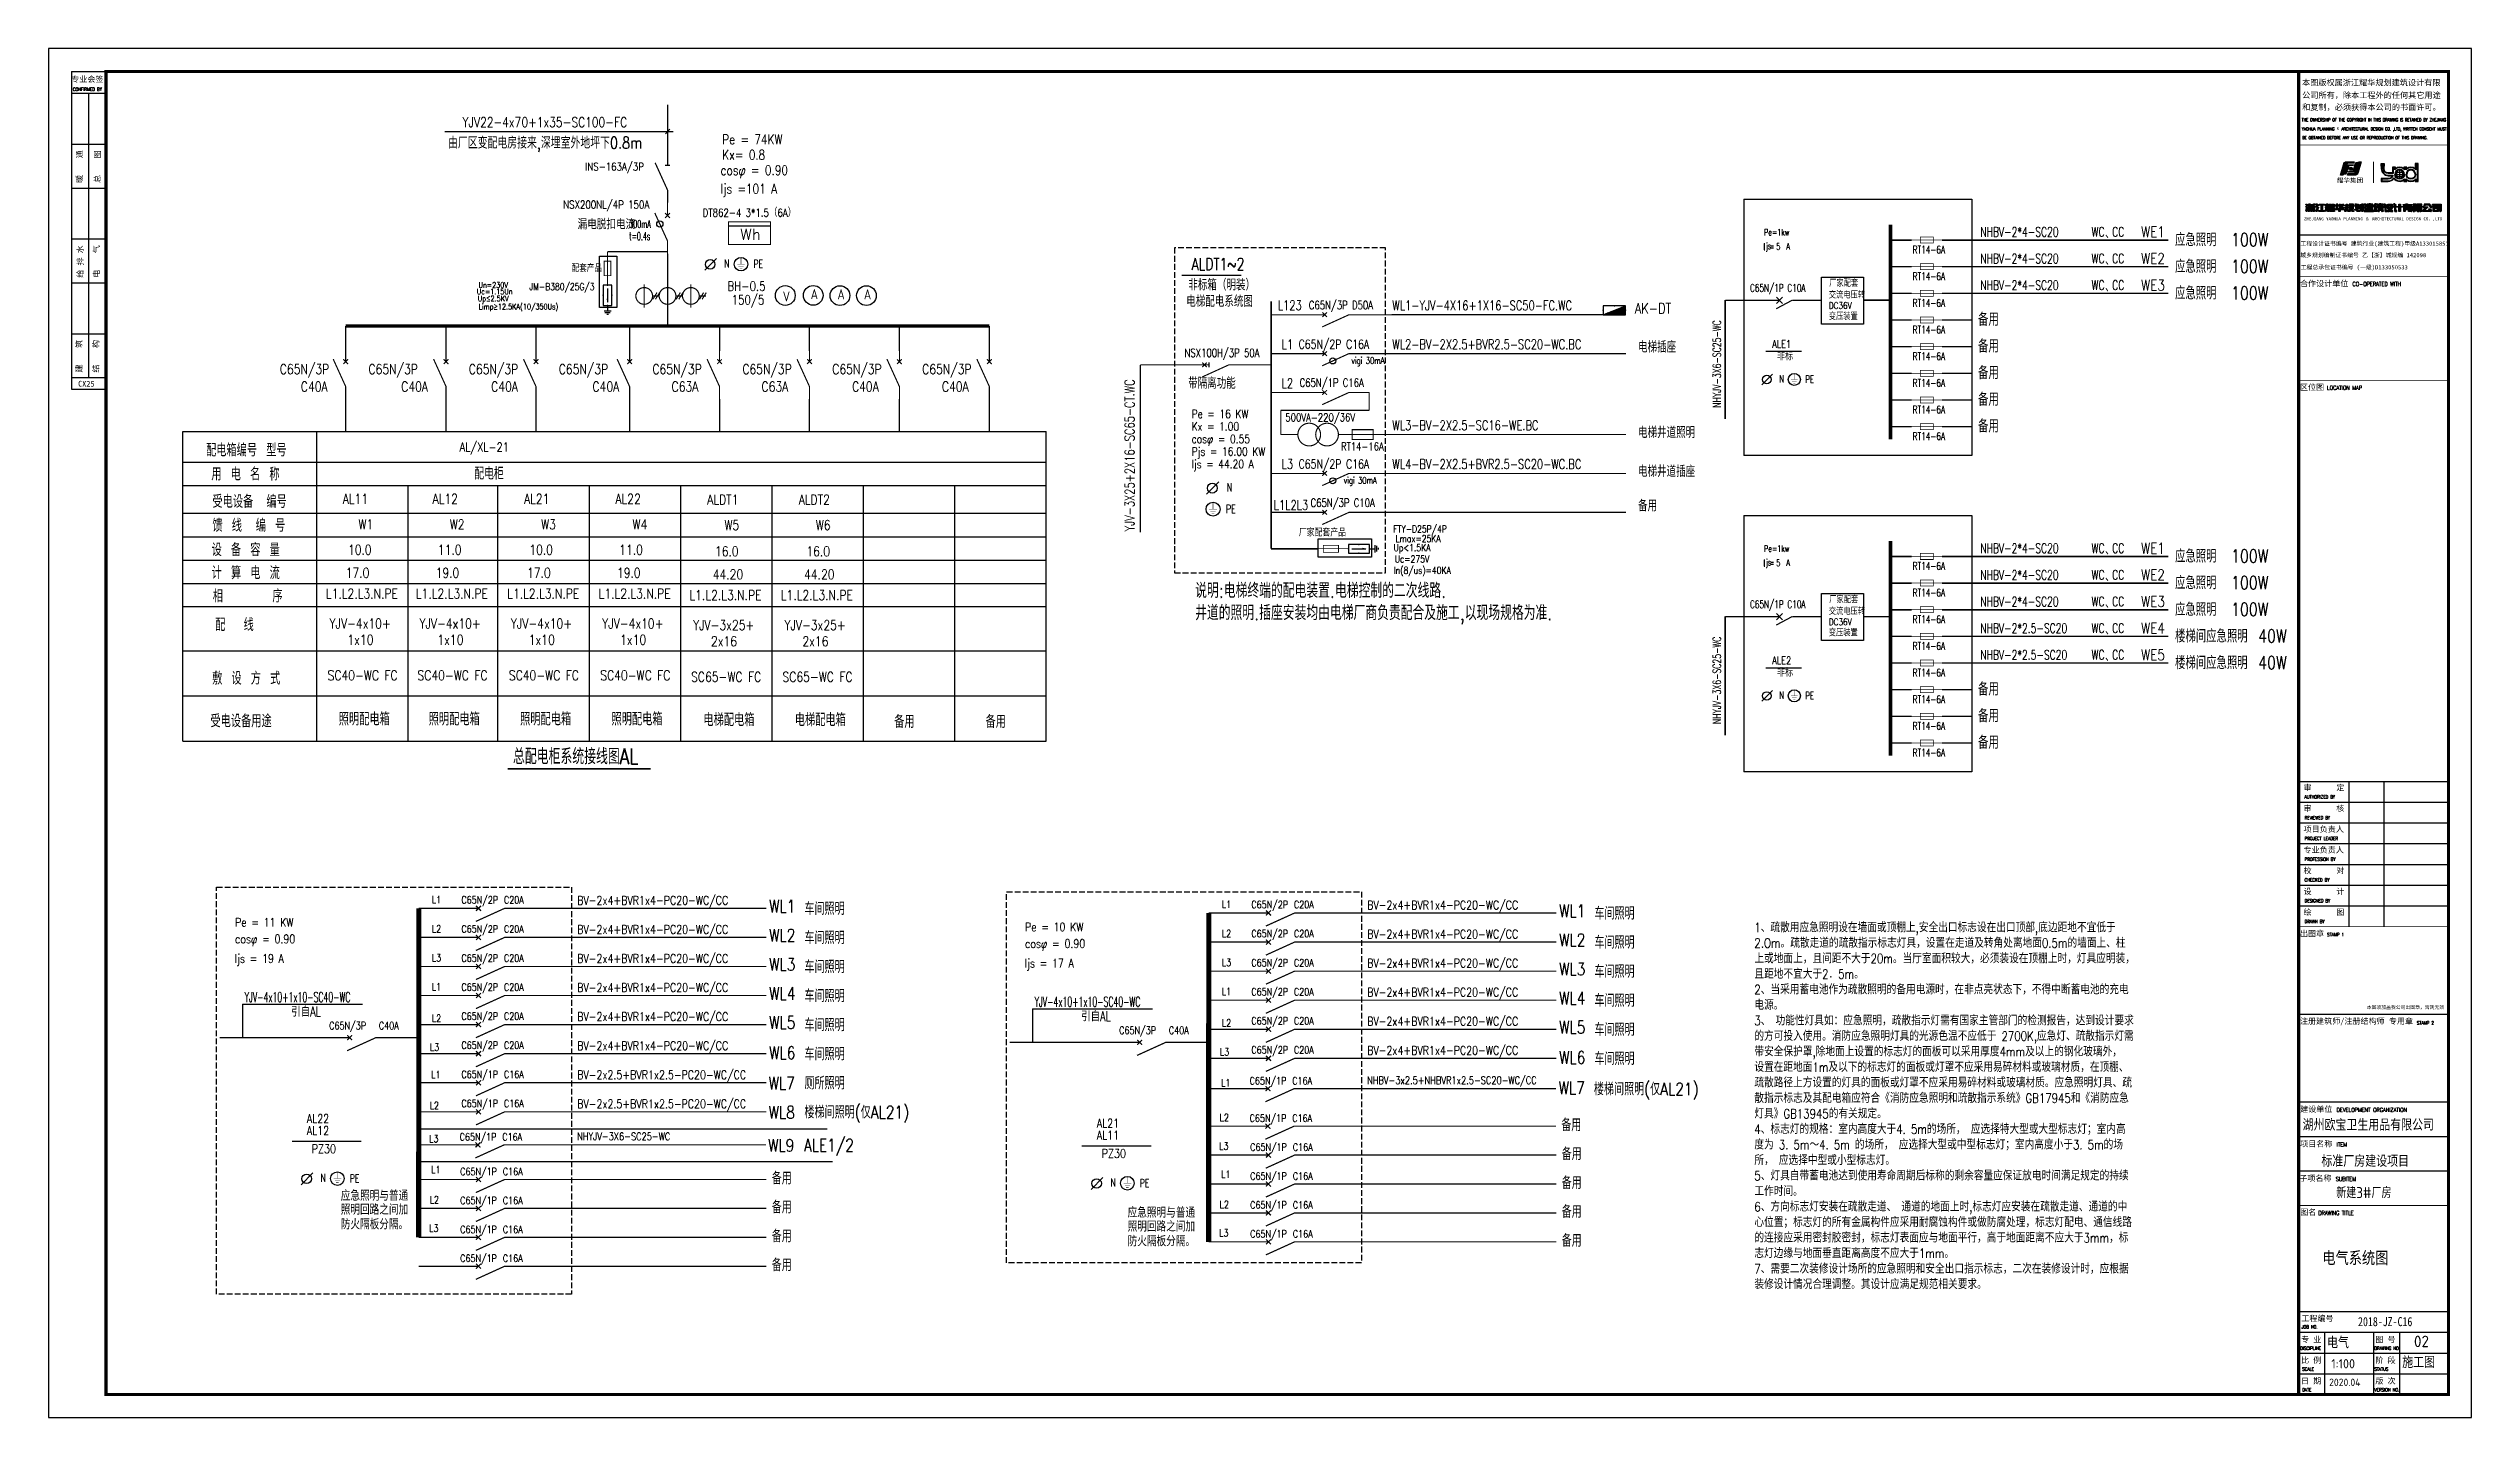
# Model space of a CAD drawing. Extents: x -55118 to 386282, y -631686 to -470886.
# Drawn here: x -34118 to 70982, y -572286 to -512886 of the extents above; entities that cross this region are included whole.
import ezdxf
from ezdxf.enums import TextEntityAlignment as Align

# ---------------------------------------------------------------- set-up
doc = ezdxf.new("R2010")
doc.units = 0
doc.header["$LTSCALE"] = 1000
doc.header["$MEASUREMENT"] = 0
for name, pattern in [('2', [500, 300, -200]), ('99', [0]), ('DASH', [0.35, 0.25, -0.1]), ('H3', [4, 3, -1])]:
    doc.linetypes.add(name, pattern=pattern)
doc.layers.get('0').update_dxf_attribs({"linetype": 'CONTINUOUS'})
for name, color, linetype in [('3', 3, 'CONTINUOUS'), ('5', 253, 'CONTINUOUS'), ('7', 7, 'CONTINUOUS'), ('BPMDIM', 3, 'CONTINUOUS'), ('BXT', 4, 'CONTINUOUS'), ('C', 3, 'H3'), ('DOTLN', 2, 'DASH'), ('DQ2', 1, 'CONTINUOUS'), ('EES_照明平面_设备层', 1, 'CONTINUOUS'), ('ELEMENT', 3, 'CONTINUOUS'), ('EQUIP-动力', 3, 'CONTINUOUS'), ('EQUIP-照明', 3, 'CONTINUOUS'), ('KK', 6, 'CONTINUOUS'), ('LGT1', 7, 'CONTINUOUS'), ('PD', 7, 'CONTINUOUS'), ('PUB_TEXT', 7, 'CONTINUOUS'), ('SIG_TEXT', 7, 'CONTINUOUS'), ('TEL_TEXT', 7, 'CONTINUOUS'), ('WALL', 6, 'CONTINUOUS'), ('WIRE-母线', 6, 'CONTINUOUS'), ('WIRE-照明', 4, 'CONTINUOUS'), ('WIRE-系统', 4, 'CONTINUOUS'), ('图层1', 53, 'CONTINUOUS'), ('图框', 4, 'CONTINUOUS'), ('家具', 35, 'CONTINUOUS'), ('彩钢板', 253, 'CONTINUOUS'), ('电气标注线', 7, 'CONTINUOUS'), ('附加线条', 140, 'CONTINUOUS')]:
    doc.layers.add(name, color=color, linetype=linetype)
doc.styles.add('-黑体', font='simhei.ttf', dxfattribs={"width": 0.8})
doc.styles.add('1', font='tssdeng.shx', dxfattribs={"width": 0.8, "bigfont": 'tssdchn.shx'})
doc.styles.add('_1HZTXT', font='txt.shx', dxfattribs={"width": 0.8, "bigfont": '1HZTXT.shx'})
doc.styles.add('_HZTXT', font='txt.shx', dxfattribs={"width": 0.8, "bigfont": 'hztxt.shx'})
doc.styles.add('_SIMPLEX', font='SIMPLEX.shx', dxfattribs={"width": 0.6})
doc.styles.add('_TCH_LABEL', font='COMPLEX', dxfattribs={"bigfont": 'GBCBIG'})
doc.styles.add('_TEL_DIM', font='SIMPLEX', dxfattribs={"width": 0.8, "height": 3.5, "bigfont": 'HZTXT'})
doc.styles.add('_TXT', font='SIMPLEX.shx', dxfattribs={"width": 0.6})
doc.styles.add('DIM_FONT', font='SIMPLEX.shx', dxfattribs={"width": 0.8})
doc.styles.add('HZ_TXT', font='TXT.shx', dxfattribs={"bigfont": 'hztxt.shx'})
doc.styles.add('HZTXT', font='txt.shx', dxfattribs={"width": 0.8, "bigfont": 'hztxt.shx'})
doc.styles.add('iIcon2', font='')
doc.styles.add('MIMI-TKWZ', font='romanc.shx', dxfattribs={"width": 0.75, "oblique": 15, "bigfont": 'bigfont.shx'})
doc.styles.get("Standard").update_dxf_attribs({"font": 'GBENOR', "bigfont": 'GBCBIG'})
doc.styles.add('STYLE1', font='tssdeng.shx', dxfattribs={"height": 8, "bigfont": 'tssdchn.shx'})
doc.styles.add('图框艺术体', font='simhei.ttf', dxfattribs={"width": 0.9})
doc.styles.add('宋体', font='', dxfattribs={"width": 0.8})
doc.styles.get('iIcon2').set_extended_font_data('SimSun')
doc.styles.get('宋体').set_extended_font_data('SimSun')

msp = doc.modelspace()

# ---------------------------------------------------------------- texts
at = {"style": 'HZTXT', "width": 0.8}
for s, height, p in [('厂家配套', 291.93, (43120.1, -523221.1)), ('交流电压转', 291.93, (43102.4, -523730.4)), ('变压装置', 291.93, (43102.4, -524658.2)), ('DC36V ', 291.93, (43102.4, -524187.6)), ('ALE1', 324.37, (40652.3, -525870.4)), ('非标', 324.37, (40857.7, -526410.1)), ('厂家配套', 291.93, (43120.1, -536947.2)), ('交流电压转', 291.93, (43102.4, -537456.5)), ('变压装置', 291.93, (43102.4, -538384.3)), ('DC36V ', 291.93, (43102.4, -537913.7)), ('ALE2', 324.37, (40652.3, -539596.5)), ('非标', 324.37, (40857.7, -540136.2))]:
    msp.add_text(s, height=height, dxfattribs=at).set_placement(p)
at = {"insert": (39875.5, -550822.8), "char_height": 403.7996, "width": 16471.256, "attachment_point": 1, "style": '_TEL_DIM'}
msp.add_mtext('1、疏散用应急照明设在墙面或顶棚上,安全出口标志设在出口顶部,底边距地不宜低于2.Om。疏散走道的疏散指示标志灯具，设置在走道及转角处离地面0.5m的墙面上、柱上或地面上，且间距不大于20m。当厅室面积较大，必须装设在顶棚上时，灯具应明装，且距地不宜大于2．5m。\\P2、当采用蓄电池作为疏散照明的备用电源时，在非点亮状态下，不得中断蓄电池的充电电源。\\P3、 功能性灯具如：应急照明，疏散指示灯需有国家主管部门的检测报告，达到设计要求的方可投入使用。{\\H0.99996x;消防应急照明灯具的光源色温不应低于 2700K,应急灯、疏散指示灯需带安全保护罩,除地面上设置的标志灯的面板可以采用厚度4mm及以上的钢化玻璃外， 设置在距地面1m及以下的标志灯的面板或灯罩不应采用易碎材料或玻璃材质，在顶棚、疏散路径上方设置的灯具的面板或灯罩不应采用易碎材料或玻璃材质。应急照明灯具、疏散指示标志及其配电箱应符合《消防应急照明和疏散指示系统》GB17945和《消防应急灯具》GB13945的有关规定。\\P4、标志灯的规格：室内高度大于4. 5m的场所， 应选择特大型或大型标志灯；室内高度为 3. 5m～4. 5m 的场所， 应选择大型或中型标志灯；室内高度小于3. 5m的场所， 应选择中型或小型标志灯。\\P5、灯具自带蓄电池达到使用寿命周期后标称的剩余容量应保证放电时间满足规定的持续工作时间。\\P6、方向标志灯安装在疏散走道、 通道的地面上时,标志灯应安装在疏散走道、通道的中心位置；标志灯的所有金属构件应采用耐腐蚀构件或做防腐处理，标志灯配电、通信线路的连接应采用密封胶密封，标志灯表面应与地面平行，高于地面距离不应大于3mm，标志灯边缘与地面垂直距离高度不应大于1mm。\\P7、需要二次装修设计场所的应急照明和安全出口指示标志，二次在装修设计时，应根据装修设计情况合理调整。其设计应满足规范相关要求。}', dxfattribs=at)
at = {"layer": '3', "style": '-黑体', "width": 1.05}
msp.add_text('耀华集团', height=194.16, dxfattribs=at).set_placement((65138.5, -518705.2))
at = {"layer": '5', "color": 4, "style": 'HZTXT', "width": 0.8}
for s, height, p in [('配电箱编号 型号', 553.89, (-27284.3, -530587.5)), ('用 电 名 称', 553.89, (-27052, -531630.2)), ('配电柜', 532.59, (-15647.4, -531590.2)), ('受电设备', 553.89, (-27005.8, -532817.2)), ('编号', 553.89, (-24665.2, -532820.2)), ('馈 线', 553.89, (-27005.8, -533854.5)), ('编 号', 553.89, (-25129.3, -533855.2)), ('设 备 容 量', 553.89, (-27040.5, -534910.8)), ('计 算 电 流', 553.89, (-27040.5, -535910.8)), ('相     序', 553.89, (-26992.8, -536920.4)), ('配  线', 553.89, (-26887.7, -538161.4)), ('敷 设 方 式', 553.89, (-27019.1, -540487)), ('受电设备用途', 553.89, (-27093.3, -542339.9)), ('照明配电箱', 553.89, (-21525.5, -542257.2)), ('照明配电箱', 553.89, (-17624.7, -542257.2)), ('照明配电箱', 553.89, (-13660.8, -542257.2)), ('照明配电箱', 553.89, (-9696.9, -542257.2)), ('电梯配电箱', 553.89, (-5711, -542289.4)), ('电梯配电箱', 553.89, (-1747.1, -542289.4)), ('备用', 553.89, (2562.8, -542367.3)), ('备用', 553.89, (6526.7, -542367.3))]:
    msp.add_text(s, height=height, dxfattribs=at).set_placement(p)
at = {"layer": 'KK', "linetype": '99', "style": '_SIMPLEX', "width": 0.7}
for s, height, p in [('Pe=1kw', 281.24, (40288.6, -521000.8)), ('js', 281.24, (40372.2, -521595.3)), ('5', 281.2, (40821.9, -521619.2)), ('A', 281.2, (41265.7, -521611.5)), ('Pe=1kw', 281.24, (40288.6, -534726.9)), ('js', 281.24, (40372.2, -535321.3)), ('5', 281.2, (40821.9, -535345.3)), ('A', 281.2, (41265.7, -535337.6))]:
    msp.add_text(s, height=height, dxfattribs=at).set_placement(p)
at = {"layer": 'KK'}
for s, height, style, width, p in [('NHBV-2*4-SC20', 416.652, '_SIMPLEX', 0.7, (49671.3, -521052.4)), ('WC', 416.65, '_SIMPLEX', 0.7, (54503.1, -521050.1)), ('、', 416.7, '_HZTXT', 0.8, (55084.3, -521124.7)), ('CC', 416.65, '_SIMPLEX', 0.7, (55393.5, -521050.1)), ('WE1', 474.29, '_HZTXT', 0.8, (56655.6, -521079.3, 0.1)), ('应急照明', 562.13, '_HZTXT', 0.8, (58122.5, -521466.3)), ('100W', 562.13, '_HZTXT', 0.8, (60553.3, -521466.3)), ('RT14-6A', 333.32, '_SIMPLEX', 0.7, (46741.1, -521781.1)), ('NHBV-2*4-SC20', 416.652, '_SIMPLEX', 0.7, (49671.3, -522208.6)), ('WC', 416.65, '_SIMPLEX', 0.7, (54503.1, -522206.3)), ('、', 416.7, '_HZTXT', 0.8, (55084.3, -522281)), ('CC', 416.65, '_SIMPLEX', 0.7, (55393.5, -522206.3)), ('WE2', 474.29, '_HZTXT', 0.8, (56655.6, -522235.5, 0.1)), ('应急照明', 562.13, '_HZTXT', 0.8, (58122.5, -522622.5)), ('100W', 562.13, '_HZTXT', 0.8, (60553.3, -522622.5)), ('C65N/1P C10A', 333.322, '_SIMPLEX', 0.7, (39685.5, -523441.4)), ('RT14-6A', 333.32, '_SIMPLEX', 0.7, (46741.1, -522937.3)), ('NHBV-2*4-SC20', 416.652, '_SIMPLEX', 0.7, (49671.3, -523364.8)), ('WC', 416.65, '_SIMPLEX', 0.7, (54503.1, -523362.6)), ('、', 416.7, '_HZTXT', 0.8, (55084.3, -523437.2)), ('CC', 416.65, '_SIMPLEX', 0.7, (55393.5, -523362.6)), ('WE3', 474.29, '_HZTXT', 0.8, (56655.6, -523391.7, 0.1)), ('应急照明', 562.13, '_HZTXT', 0.8, (58122.5, -523778.7)), ('100W', 562.13, '_HZTXT', 0.8, (60553.3, -523778.7)), ('RT14-6A', 333.32, '_SIMPLEX', 0.7, (46741.1, -524093.5)), ('备用', 562.13, '_HZTXT', 0.8, (49578, -524922.7)), ('RT14-6A', 333.32, '_SIMPLEX', 0.7, (46741.1, -525249.8)), ('备用', 562.13, '_HZTXT', 0.8, (49578, -526078.9)), ('RT14-6A', 333.32, '_SIMPLEX', 0.7, (46741.1, -526406)), ('RT14-6A', 333.32, '_SIMPLEX', 0.7, (46741.1, -527562.2)), ('备用', 562.13, '_HZTXT', 0.8, (49578, -527235.1)), ('RT14-6A', 333.32, '_SIMPLEX', 0.7, (46741.1, -528718.4)), ('备用', 562.13, '_HZTXT', 0.8, (49578, -528391.3)), ('RT14-6A', 333.32, '_SIMPLEX', 0.7, (46741.1, -529874.6)), ('备用', 562.13, '_HZTXT', 0.8, (49578, -529547.5)), ('NHBV-2*4-SC20', 416.652, '_SIMPLEX', 0.7, (49671.3, -534778.5)), ('WC', 416.65, '_SIMPLEX', 0.7, (54503.1, -534776.2)), ('、', 416.7, '_HZTXT', 0.8, (55084.3, -534850.8)), ('CC', 416.65, '_SIMPLEX', 0.7, (55393.5, -534776.2)), ('WE1', 474.29, '_HZTXT', 0.8, (56655.6, -534805.4, 0.1)), ('应急照明', 562.13, '_HZTXT', 0.8, (58122.5, -535192.3)), ('100W', 562.13, '_HZTXT', 0.8, (60553.3, -535192.3)), ('RT14-6A', 333.32, '_SIMPLEX', 0.7, (46741.1, -535507.2)), ('NHBV-2*4-SC20', 416.652, '_SIMPLEX', 0.7, (49671.3, -535934.7)), ('WC', 416.65, '_SIMPLEX', 0.7, (54503.1, -535932.4)), ('、', 416.7, '_HZTXT', 0.8, (55084.3, -536007)), ('CC', 416.65, '_SIMPLEX', 0.7, (55393.5, -535932.4)), ('WE2', 474.29, '_HZTXT', 0.8, (56655.6, -535961.6, 0.1)), ('应急照明', 562.13, '_HZTXT', 0.8, (58122.5, -536348.6)), ('100W', 562.13, '_HZTXT', 0.8, (60553.3, -536348.6)), ('C65N/1P C10A', 333.322, '_SIMPLEX', 0.7, (39685.5, -537167.5)), ('RT14-6A', 333.32, '_SIMPLEX', 0.7, (46741.1, -536663.4)), ('NHBV-2*4-SC20', 416.652, '_SIMPLEX', 0.7, (49671.3, -537090.9)), ('WC', 416.65, '_SIMPLEX', 0.7, (54503.1, -537088.6)), ('、', 416.7, '_HZTXT', 0.8, (55084.3, -537163.3)), ('CC', 416.65, '_SIMPLEX', 0.7, (55393.5, -537088.6)), ('WE3', 474.29, '_HZTXT', 0.8, (56655.6, -537117.8, 0.1)), ('应急照明', 562.13, '_HZTXT', 0.8, (58122.5, -537504.8)), ('100W', 562.13, '_HZTXT', 0.8, (60553.3, -537504.8)), ('RT14-6A', 333.32, '_SIMPLEX', 0.7, (46741.1, -537819.6)), ('NHBV-2*2.5-SC20', 416.652, '_SIMPLEX', 0.7, (49671.3, -538247.1)), ('WC', 416.65, '_SIMPLEX', 0.7, (54503.1, -538244.9)), ('CC', 416.65, '_SIMPLEX', 0.7, (55393.5, -538244.9)), ('WE4', 474.29, '_HZTXT', 0.8, (56655.6, -538274, 0.1)), ('楼梯间应急照明', 562.13, '_HZTXT', 0.8, (58122.5, -538661)), ('40W', 562.13, '_HZTXT', 0.8, (61726.2, -538661)), ('RT14-6A', 333.32, '_SIMPLEX', 0.7, (46741.1, -538975.8)), ('NHBV-2*2.5-SC20', 416.652, '_SIMPLEX', 0.7, (49671.3, -539403.3)), ('WC', 416.65, '_SIMPLEX', 0.7, (54503.1, -539401.1)), ('、', 416.7, '_HZTXT', 0.8, (55084.3, -538319.5)), ('CC', 416.65, '_SIMPLEX', 0.7, (55393.5, -539401.1)), ('WE5', 474.29, '_HZTXT', 0.8, (56655.6, -539430.2, 0.1)), ('RT14-6A', 333.32, '_SIMPLEX', 0.7, (46741.1, -540132.1)), ('、', 416.7, '_HZTXT', 0.8, (55084.3, -539475.7)), ('楼梯间应急照明', 562.13, '_HZTXT', 0.8, (58122.5, -539817.2)), ('40W', 562.13, '_HZTXT', 0.8, (61726.2, -539817.2)), ('RT14-6A', 333.32, '_SIMPLEX', 0.7, (46741.1, -541288.3)), ('备用', 562.13, '_HZTXT', 0.8, (49578, -540961.2)), ('RT14-6A', 333.32, '_SIMPLEX', 0.7, (46741.1, -542444.5)), ('备用', 562.13, '_HZTXT', 0.8, (49578, -542117.4)), ('RT14-6A', 333.32, '_SIMPLEX', 0.7, (46741.1, -543600.7)), ('备用', 562.13, '_HZTXT', 0.8, (49578, -543273.6))]:
    msp.add_text(s, height=height, dxfattribs=dict(at, style=style, width=width)).set_placement(p)
at = {"layer": 'KK', "color": 4}
for s, height, style, width, p in [('ALDT1~2', 522.61, '_TEL_DIM', 0.752941, (15462.1, -522502.7)), ('非标箱（明装）', 491.86, '_TEL_DIM', 0.8, (15325.5, -523385.4)), ('电梯配电系统图', 491.86, '_TEL_DIM', 0.8, (15233.8, -524099.9)), ('L123', 418.09, '_TEL_DIM', 0.752941, (19206.2, -524236.4)), ('C65N/3P D50A', 358.359, '_TEL_DIM', 0.752941, (20549.7, -524200.3)), ('WL1-YJV-4X16+1X16-SC50-FC.WC', 418.085, '_TEL_DIM', 0.752941, (24171.9, -524245)), ('C65N/2P C16A', 394.195, '_TEL_DIM', 0.752941, (20107, -525915.1)), ('NSX100H/3P 50A', 358.359, '_TEL_DIM', 0.752941, (15161.8, -526273)), ('L1', 418.09, '_TEL_DIM', 0.752941, (19370.9, -525931.4)), ('vigi 30mA', 286.69, '_TEL_DIM', 0.752941, (22400.8, -526569.3)), ('WL2-BV-2X2.5+BVR2.5-SC20-WC.BC', 418.085, '_TEL_DIM', 0.752941, (24171.9, -525931.4)), ('电梯插座', 491.86, '_TEL_DIM', 0.8, (34828.7, -526079.4)), ('带隔离功能', 491.86, '_TEL_DIM', 0.8, (15314.2, -527651.9)), ('L2', 418.09, '_TEL_DIM', 0.752941, (19370.9, -527617.8)), ('C65N/1P C16A', 358.359, '_TEL_DIM', 0.752941, (20150.2, -527563.3)), ('Pe = 16 KW', 362.88, '_TEL_DIM', 0.8, (15464.1, -528922.3)), ('cosφ = 0.55', 362.88, '_TEL_DIM', 0.8, (15464.1, -530011)), ('Kx = 1.00', 362.88, '_TEL_DIM', 0.8, (15464.1, -529466.7)), ('500VA-220/36V', 337.279, '_TXT', 0.8, (19529.3, -529064.4)), ('WL3-BV-2X2.5-SC16-WE.BC', 418.085, '_TEL_DIM', 0.752941, (24171.9, -529443.3)), ('电梯井道照明', 491.86, '_TEL_DIM', 0.8, (34828.7, -529789.5)), ('Pjs = 16.00 KW', 362.88, '_TEL_DIM', 0.8, (15464.1, -530555.3)), ('ljs = 44.20 A', 362.88, '_TEL_DIM', 0.8, (15464.1, -531099.6)), ('L3', 418.09, '_TEL_DIM', 0.752941, (19370.9, -531129.7)), ('C65N/2P C16A', 394.195, '_TEL_DIM', 0.752941, (20107, -531113.4)), ('RT14-16A', 337.28, '_TXT', 0.8, (21943, -530322.1)), ('WL4-BV-2X2.5+BVR2.5-SC20-WC.BC', 418.085, '_TEL_DIM', 0.752941, (24171.9, -531129.7)), ('vigi 30mA', 286.69, '_TEL_DIM', 0.752941, (22067.4, -531767.6)), ('电梯井道插座', 491.86, '_TEL_DIM', 0.8, (34828.7, -531475.9)), ('L1L2L3', 418.09, '_TEL_DIM', 0.752941, (19026.9, -532905.6)), ('C65N/3P C10A', 358.359, '_TEL_DIM', 0.752941, (20626, -532774.5)), ('备用', 491.86, '_TEL_DIM', 0.8, (34828.7, -532967.2)), ('说明:电梯终端的配电装置.电梯控制的二次线路. ', 639.424, '_TEL_DIM', 0.8, (15620, -536725.2)), ('井道的照明.插座安装均由电梯厂商负责配合及施工,以现场规格为准.', 639.424, '_TEL_DIM', 0.8, (15620, -537688.1))]:
    msp.add_text(s, height=height, dxfattribs=dict(at, style=style, width=width)).set_placement(p)
at = {"layer": 'KK', "color": 4, "style": '_TEL_DIM', "width": 0.8}
msp.add_text('AK-DT', height=453.6, dxfattribs=at).set_placement((34688.3, -524522.1), align=Align.BOTTOM_LEFT)
at = {"layer": 'KK', "linetype": '99', "style": '_SIMPLEX', "width": 0.7}
for p in [(38426.4, -528476.7), (38426.4, -542202.8)]:
    msp.add_text('NHYJV-3X6-SC25-WC', height=351.55, rotation=90, dxfattribs=at).set_placement(p)
at = {"layer": 'KK', "color": 4, "style": '_TEL_DIM', "width": 0.752941}
msp.add_text('YJV-3X25+2X16-SC65-CT.WC', height=418.085, rotation=90, dxfattribs=at).set_placement((12986.9, -533840.8))
at = {"layer": 'KK', "color": 4, "linetype": 'Continuous', "style": 'HZ_TXT', "width": 0.7}
for s, height, p in [('N', 359.3, (16987.4, -532104.2)), ('PE', 359.32, (16951.8, -533046.2))]:
    msp.add_text(s, height=height, dxfattribs=at).set_placement(p)
at = {"layer": 'LGT1', "color": 4, "linetype": 'Continuous', "style": 'HZ_TXT', "width": 0.7}
for s, p in [('N', (-4810.7, -522389.5)), ('PE', (-3539.1, -522407.2)), ('N', (-22316.6, -562063.8)), ('PE', (-21044.9, -562081.4)), ('N', (11948.3, -562265.9)), ('PE', (13220, -562283.6))]:
    msp.add_text(s, height=347.7, dxfattribs=at).set_placement(p)
at = {"layer": 'LGT1', "color": 3, "linetype": 'Continuous', "style": 'HZ_TXT', "width": 0.7}
for s, height, p in [('N', 310.4, (40954.1, -527374.7)), ('PE', 310.45, (42089.5, -527390.5)), ('N', 310.4, (40954.1, -541100.8)), ('PE', 310.45, (42089.5, -541116.6))]:
    msp.add_text(s, height=height, dxfattribs=at).set_placement(p)
at = {"layer": 'PD', "color": 4, "style": '1', "width": 0.85}
for s, p in [('A', (-1056.6, -523760.2)), ('A', (104, -523770.8)), ('A', (1251.1, -523770.8)), ('V', (-2267.1, -523861.7))]:
    msp.add_text(s, height=433.4, dxfattribs=at).set_placement(p)
at = {"layer": 'PUB_TEXT', "style": 'STYLE1'}
for s, height, p in [('湖州欧宝卫生用品有限公司', 500, (63655.1, -559587.7)), ('标准厂房建设项目', 500, (64470.3, -561158.7)), ('电气', 500, (64715.5, -569032.9)), ('施工图', 500, (67975.6, -569885.8)), ('02', 500, (68484.7, -568982.7)), ('2020.04', 320, (64803.1, -570758.5)), ('1:100', 400, (64899.7, -569950))]:
    msp.add_text(s, height=height, dxfattribs=at).set_placement(p, align=Align.MIDDLE_LEFT)
at = {"layer": 'PUB_TEXT', "style": '-黑体', "width": 0.8}
msp.add_text('电气系统图', height=525.74, dxfattribs=at).set_placement((64508.3, -565617.8))
at = {"layer": 'SIG_TEXT', "color": 4, "width": 0.8}
for s, height, style, p in [('YJV22-4x70+1x35-SC100-FC', 424.753, '_TEL_DIM', (-16155.6, -516297.2)), ('由厂区变配电房接来,深埋室外地坪下0.8m', 509.704, '_TEL_DIM', (-16785.3, -517230.4)), ('Pe = 74KW', 418.04, '_TEL_DIM', (-4889.8, -517043.3)), ('cosφ = 0.90', 418.038, '_TEL_DIM', (-4965.5, -518379.1)), ('Kx= 0.8', 418.04, '_TEL_DIM', (-4889.8, -517708.2)), ('ljs =101 A', 418.04, '_TEL_DIM', (-4965.5, -519183.7)), ('漏电脱扣电流', 433.25, '_TEL_DIM', (-11165.4, -520730.6)), ('BH-0.5', 404.53, '_TEL_DIM', (-4664.3, -523400.1)), ('150/5', 404.53, '_TEL_DIM', (-4483.6, -523995.2)), ('C65N/3P', 428.29, '_TEL_DIM', (-24082.2, -527013.6)), ('C65N/3P', 428.29, '_TEL_DIM', (-20236.9, -527013.6)), ('C65N/3P', 428.29, '_TEL_DIM', (-15884.1, -527013.6)), ('C65N/3P', 428.29, '_TEL_DIM', (-11983.3, -527013.6)), ('C65N/3P', 428.29, '_TEL_DIM', (-7922, -527013.6)), ('C65N/3P', 428.29, '_TEL_DIM', (-4021.2, -527013.6)), ('C65N/3P', 428.29, '_TEL_DIM', (-120.4, -527013.6)), ('C65N/3P', 428.29, '_TEL_DIM', (3780.4, -527013.6)), (' C40A', 428.29, '_TEL_DIM', (-23403, -527769.9)), (' C40A', 428.29, '_TEL_DIM', (-19050.3, -527769.9)), (' C40A', 428.29, '_TEL_DIM', (-15149.5, -527769.9)), (' C40A', 428.29, '_TEL_DIM', (-10756.9, -527769.9)), (' C63A', 428.29, '_TEL_DIM', (-7324.2, -527769.9)), (' C63A', 428.29, '_TEL_DIM', (-3423.4, -527769.9)), (' C40A', 428.29, '_TEL_DIM', (501.4, -527769.9)), (' C40A', 428.29, '_TEL_DIM', (4402.2, -527769.9)), ('AL/XL-21', 389.36, '_TEL_DIM', (-16284.9, -530374.7)), ('AL11', 428.29, '_TEL_DIM', (-21356, -532641.5)), ('AL12', 428.29, '_TEL_DIM', (-17455.2, -532641.5)), ('AL21', 428.29, '_TEL_DIM', (-13491.3, -532641.5)), ('AL22', 428.29, '_TEL_DIM', (-9527.4, -532641.5)), ('ALDT1', 428.29, '_TEL_DIM', (-5541.4, -532673.7)), ('ALDT2', 428.29, '_TEL_DIM', (-1577.5, -532673.7)), ('W1', 428.29, '_TEL_DIM', (-20676.6, -533747.9)), ('W2', 428.29, '_TEL_DIM', (-16712.7, -533747.9)), ('W3', 428.29, '_TEL_DIM', (-12748.8, -533747.9)), ('W4', 428.29, '_TEL_DIM', (-8784.9, -533747.9)), ('W5', 428.29, '_TEL_DIM', (-4798.9, -533780.1)), ('W6', 428.29, '_TEL_DIM', (-835, -533780.1)), ('10.0', 428.29, '_TEL_DIM', (-21126.3, -534851.1)), ('11.0', 428.29, '_TEL_DIM', (-17225.5, -534851.1)), ('10.0', 428.29, '_TEL_DIM', (-13261.6, -534851.1)), ('11.0', 428.29, '_TEL_DIM', (-9360.8, -534851.1)), ('16.0', 428.29, '_TEL_DIM', (-5208.9, -534917.7)), ('16.0', 428.29, '_TEL_DIM', (-1245, -534917.7)), ('17.0', 428.29, '_TEL_DIM', (-21224.7, -535851.6)), ('19.0', 428.29, '_TEL_DIM', (-17323.9, -535851.6)), ('17.0', 428.29, '_TEL_DIM', (-13360, -535851.6)), ('19.0', 428.29, '_TEL_DIM', (-9459.2, -535851.6)), ('44.20', 428.29, '_TEL_DIM', (-5307.3, -535918.2)), ('44.20', 428.29, '_TEL_DIM', (-1343.4, -535918.2)), ('L1.L2.L3.N.PE', 428.293, '_TEL_DIM', (-22084, -536752.1)), ('L1.L2.L3.N.PE', 428.293, '_TEL_DIM', (-18183.2, -536752.1)), ('L1.L2.L3.N.PE', 428.293, '_TEL_DIM', (-14219.3, -536752.1)), ('L1.L2.L3.N.PE', 428.293, '_TEL_DIM', (-10255.4, -536752.1)), ('L1.L2.L3.N.PE', 428.293, '_TEL_DIM', (-6315.9, -536818.6)), ('L1.L2.L3.N.PE', 428.293, '_TEL_DIM', (-2352, -536818.6)), ('YJV-4x10+', 428.29, '_TEL_DIM', (-21927.8, -538052.1)), ('YJV-4x10+', 428.29, '_TEL_DIM', (-18027, -538052.1)), ('YJV-4x10+', 428.29, '_TEL_DIM', (-14063.1, -538052.1)), ('YJV-4x10+', 428.29, '_TEL_DIM', (-10099.2, -538052.1)), ('YJV-3x25+', 428.29, '_TEL_DIM', (-6159.7, -538118.7)), ('YJV-3x25+', 428.29, '_TEL_DIM', (-2195.8, -538118.7)), ('1x10', 428.29, '_TEL_DIM', (-21150, -538753.9)), ('1x10', 428.29, '_TEL_DIM', (-17249.3, -538753.9)), ('1x10', 428.29, '_TEL_DIM', (-13285.4, -538753.9)), ('1x10', 428.29, '_TEL_DIM', (-9321.5, -538753.9)), ('2x16', 428.29, '_TEL_DIM', (-5382, -538820.5)), ('2x16', 428.29, '_TEL_DIM', (-1418.1, -538820.5)), ('SC40-WC FC', 428.29, '_TEL_DIM', (-22010.2, -540297.6)), ('SC40-WC FC', 428.29, '_TEL_DIM', (-18109.4, -540297.6)), ('SC40-WC FC', 428.29, '_TEL_DIM', (-14145.5, -540297.6)), ('SC40-WC FC', 428.29, '_TEL_DIM', (-10181.6, -540297.6)), ('SC65-WC FC', 428.29, '_TEL_DIM', (-6242.1, -540364.2)), ('SC65-WC FC', 428.29, '_TEL_DIM', (-2278.2, -540364.2)), ('总配电柜系统接线图AL', 677.221, '_1HZTXT', (-13969.2, -543941.8, -372.8)), ('L1', 317.85, 'HZTXT', (-17488.1, -549975)), ('C65N/2P', 317.85, 'HZTXT', (-16206.6, -549986.9)), ('C20A', 317.85, 'HZTXT', (-14359.4, -549986.9)), ('BV-2x4+BVR1x4-PC20-WC/CC', 376.234, 'HZTXT', (-11184.7, -550034.1)), ('Pe = 11 KW', 373.1, '_TEL_DIM', (-26024.6, -550986.3)), ('WL1', 544.88, '_HZTXT', (-2861.1, -550374.2)), ('车间照明', 544.88, '_HZTXT', (-1326.8, -550478.8)), ('L1', 317.85, 'HZTXT', (16776.9, -550177.1)), ('C65N/2P', 317.85, 'HZTXT', (18058.3, -550189)), ('C20A', 317.85, 'HZTXT', (19905.5, -550189)), ('BV-2x4+BVR1x4-PC20-WC/CC', 376.234, 'HZTXT', (23080.2, -550236.3)), ('WL1', 544.88, '_HZTXT', (31403.8, -550576.4)), ('车间照明', 544.88, '_HZTXT', (32938.1, -550681)), ('cosφ = 0.90', 373.099, '_TEL_DIM', (-26024.6, -551707.7)), ('L2', 317.85, 'HZTXT', (-17488.1, -551236.3)), ('C65N/2P', 317.85, 'HZTXT', (-16206.6, -551248.2)), ('C20A', 317.85, 'HZTXT', (-14359.4, -551248.2)), ('BV-2x4+BVR1x4-PC20-WC/CC', 376.234, 'HZTXT', (-11184.7, -551295.4)), ('WL2', 544.88, '_HZTXT', (-2861.1, -551635.5)), ('车间照明', 544.88, '_HZTXT', (-1326.8, -551740.1)), ('cosφ = 0.90', 373.099, '_TEL_DIM', (8240.3, -551909.9)), ('Pe = 10 KW', 373.1, '_TEL_DIM', (8240.3, -551188.5)), ('L2', 317.85, 'HZTXT', (16776.9, -551438.4)), ('C65N/2P', 317.85, 'HZTXT', (18058.3, -551450.3)), ('C20A', 317.85, 'HZTXT', (19905.5, -551450.3)), ('BV-2x4+BVR1x4-PC20-WC/CC', 376.234, 'HZTXT', (23080.2, -551497.6)), ('WL2', 544.88, '_HZTXT', (31403.8, -551837.7)), ('车间照明', 544.88, '_HZTXT', (32938.1, -551942.3)), ('ljs = 19 A', 373.1, '_TEL_DIM', (-26040.5, -552556.4)), ('L3', 317.85, 'HZTXT', (-17488.1, -552497.6)), ('C65N/2P', 317.85, 'HZTXT', (-16206.6, -552509.5)), ('C20A', 317.85, 'HZTXT', (-14359.4, -552509.5)), ('BV-2x4+BVR1x4-PC20-WC/CC', 376.234, 'HZTXT', (-11184.7, -552556.7)), ('WL3', 544.88, '_HZTXT', (-2861.1, -552896.8)), ('车间照明', 544.88, '_HZTXT', (-1326.8, -553001.5)), ('ljs = 17 A', 373.1, '_TEL_DIM', (8224.4, -552758.6)), ('L3', 317.85, 'HZTXT', (16776.9, -552699.7)), ('C65N/2P', 317.85, 'HZTXT', (18058.3, -552711.6)), ('C20A', 317.85, 'HZTXT', (19905.5, -552711.6)), ('BV-2x4+BVR1x4-PC20-WC/CC', 376.234, 'HZTXT', (23080.2, -552758.9)), ('WL3', 544.88, '_HZTXT', (31403.8, -553099)), ('车间照明', 544.88, '_HZTXT', (32938.1, -553203.6)), ('L1', 317.85, 'HZTXT', (-17488.1, -553758.9)), ('C65N/2P', 317.85, 'HZTXT', (-16206.6, -553770.8)), ('C20A', 317.85, 'HZTXT', (-14359.4, -553770.8)), ('BV-2x4+BVR1x4-PC20-WC/CC', 376.234, 'HZTXT', (-11184.7, -553818)), ('WL4', 544.88, '_HZTXT', (-2861.1, -554158.1)), ('车间照明', 544.88, '_HZTXT', (-1326.8, -554262.8)), ('L1', 317.85, 'HZTXT', (16776.9, -553961)), ('C65N/2P', 317.85, 'HZTXT', (18058.3, -553972.9)), ('C20A', 317.85, 'HZTXT', (19905.5, -553972.9)), ('BV-2x4+BVR1x4-PC20-WC/CC', 376.234, 'HZTXT', (23080.2, -554020.2)), ('WL4', 544.88, '_HZTXT', (31403.8, -554360.3)), ('车间照明', 544.88, '_HZTXT', (32938.1, -554464.9)), ('L2', 317.85, 'HZTXT', (-17488.1, -555122.5)), ('C65N/2P', 317.85, 'HZTXT', (-16206.6, -555032.1)), ('C20A', 317.85, 'HZTXT', (-14359.4, -555032.1)), ('BV-2x4+BVR1x4-PC20-WC/CC', 376.234, 'HZTXT', (-11184.7, -555079.3)), ('WL5', 544.88, '_HZTXT', (-2861.1, -555420.6)), ('车间照明', 544.88, '_HZTXT', (-1326.8, -555524.1)), ('C65N/2P', 317.85, 'HZTXT', (18058.3, -555234.2)), ('C20A', 317.85, 'HZTXT', (19905.5, -555234.2)), ('BV-2x4+BVR1x4-PC20-WC/CC', 376.234, 'HZTXT', (23080.2, -555281.5)), ('C65N/3P', 320.5, 'HZTXT', (-21943.7, -555443.5)), ('C40A', 320.5, 'HZTXT', (-19789.9, -555443.5)), ('C65N/2P', 317.85, 'HZTXT', (-16206.6, -556293.4)), ('C20A', 317.85, 'HZTXT', (-14359.4, -556293.4)), ('BV-2x4+BVR1x4-PC20-WC/CC', 376.234, 'HZTXT', (-11184.7, -556340.6)), ('C65N/3P', 320.5, 'HZTXT', (12321.2, -555645.7)), ('C40A', 320.5, 'HZTXT', (14475, -555645.7)), ('L2', 317.85, 'HZTXT', (16776.9, -555324.7)), ('WL5', 544.88, '_HZTXT', (31403.8, -555622.8)), ('车间照明', 544.88, '_HZTXT', (32938.1, -555726.2)), ('L3', 317.85, 'HZTXT', (-17568.8, -556381.7)), ('WL6', 544.88, '_HZTXT', (-2861.1, -556736.6)), ('车间照明', 544.88, '_HZTXT', (-1326.8, -556785.4)), ('L3', 317.85, 'HZTXT', (16696.1, -556583.9)), ('C65N/2P', 317.85, 'HZTXT', (18058.3, -556495.5)), ('C20A', 317.85, 'HZTXT', (19905.5, -556495.5)), ('BV-2x4+BVR1x4-PC20-WC/CC', 376.234, 'HZTXT', (23080.2, -556542.8)), ('WL6', 544.88, '_HZTXT', (31403.8, -556938.8)), ('车间照明', 544.88, '_HZTXT', (32938.1, -556987.5)), ('L1', 317.85, 'HZTXT', (-17515.1, -557565.9)), ('C65N/1P', 317.85, 'HZTXT', (-16206.6, -557554.7)), ('C16A', 317.85, 'HZTXT', (-14359.4, -557554.7)), ('BV-2x2.5+BVR1x2.5-PC20-WC/CC', 376.234, 'HZTXT', (-11184.7, -557601.9)), ('WL7', 544.88, '_HZTXT', (-2884.1, -558053.8)), ('厕所照明', 544.88, '_HZTXT', (-1326.8, -558046.7)), ('L1', 317.85, 'HZTXT', (16749.8, -557915.4)), ('C65N/1P', 317.85, 'HZTXT', (17985.1, -557832.7)), ('C16A', 317.85, 'HZTXT', (19832.3, -557832.7)), ('NHBV-3x2.5+NHBVR1x2.5-SC20-WC/CC', 327.637, 'HZTXT', (23075.7, -557815.9)), ('WL7', 544.88, '_HZTXT', (31380.9, -558255.9)), ('楼梯间照明(仅AL21)', 544.883, '_HZTXT', (32915.1, -558304.7)), ('AL22', 376.23, 'HZTXT', (-22911.5, -559503.9)), ('L2', 317.85, 'HZTXT', (-17582.4, -558910.2)), ('C65N/1P', 317.85, 'HZTXT', (-16206.6, -558816)), ('C16A', 317.85, 'HZTXT', (-14359.4, -558816)), ('BV-2x2.5+BVR1x2.5-PC20-WC/CC', 376.234, 'HZTXT', (-11184.7, -558863.2)), ('WL8', 544.88, '_HZTXT', (-2884.1, -559315.1)), ('楼梯间照明(仅AL21)', 544.883, '_HZTXT', (-1326.8, -559308)), ('L2', 317.85, 'HZTXT', (16682.5, -559430.5)), ('C65N/1P', 317.85, 'HZTXT', (17985.1, -559458.5)), ('AL12', 376.23, 'HZTXT', (-22911.5, -560024.4)), ('L3', 317.85, 'HZTXT', (-17603.6, -560345.2)), ('C65N/1P', 317.85, 'HZTXT', (-16279.9, -560269.9)), ('C16A', 317.85, 'HZTXT', (-14432.7, -560269.9)), ('NHYJV-3X6-SC25-WC', 327.637, 'HZTXT', (-11189.2, -560253.1)), ('ALE1/2', 544.88, '_HZTXT', (-1349.8, -560741.9)), ('AL21', 376.23, 'HZTXT', (11353.5, -559706.1)), ('AL11', 376.23, 'HZTXT', (11353.5, -560226.6)), ('C16A', 317.85, 'HZTXT', (19833.2, -559458.5)), ('备用', 539.27, '_HZTXT', (31501.4, -559859.6)), ('PZ30', 381.42, 'HZTXT', (-22701.3, -560816.3)), ('WL9', 544.88, '_HZTXT', (-2907, -560749)), ('PZ30', 381.42, 'HZTXT', (11563.6, -561018.5)), ('L3', 317.85, 'HZTXT', (16661.3, -560665.2)), ('C65N/1P', 317.85, 'HZTXT', (18006.2, -560713.1)), ('C16A', 317.85, 'HZTXT', (19854.4, -560713.1)), ('备用', 539.27, '_HZTXT', (31522.5, -561114.2)), ('L1', 317.85, 'HZTXT', (-17515.1, -561689.3)), ('C65N/1P', 317.85, 'HZTXT', (-16258.7, -561772.2)), ('C16A', 317.85, 'HZTXT', (-14410.5, -561772.2)), ('备用', 539.27, '_HZTXT', (-2742.4, -562173.3)), ('L1', 317.85, 'HZTXT', (16749.8, -561891.5)), ('C65N/1P', 317.85, 'HZTXT', (18006.2, -561967.6)), ('C16A', 317.85, 'HZTXT', (19854.4, -561967.6)), ('备用', 539.27, '_HZTXT', (31522.5, -562368.8)), ('应急照明与普通', 454.07, '_HZTXT', (-21440.1, -562880.6)), ('照明回路之间加', 454.07, '_HZTXT', (-21440.1, -563484.1)), ('L2', 317.85, 'HZTXT', (-17582.4, -562998.8)), ('C65N/1P', 317.85, 'HZTXT', (-16258.7, -563026.8)), ('C16A', 317.85, 'HZTXT', (-14410.5, -563026.8)), ('备用', 539.27, '_HZTXT', (-2742.4, -563427.9)), ('应急照明与普通', 454.07, '_HZTXT', (12691.5, -563613.6)), ('L2', 317.85, 'HZTXT', (16682.5, -563200.9)), ('C65N/1P', 317.85, 'HZTXT', (18006.2, -563222.2)), ('C16A', 317.85, 'HZTXT', (19854.4, -563222.2)), ('备用', 539.27, '_HZTXT', (31522.5, -563623.3)), ('防火隔板分隔。', 454.07, '_HZTXT', (-21440.1, -564121.6)), ('L3', 317.85, 'HZTXT', (-17603.6, -564233.5)), ('C65N/1P', 317.85, 'HZTXT', (-16258.7, -564281.3)), ('C16A', 317.85, 'HZTXT', (-14410.5, -564281.3)), ('备用', 539.27, '_HZTXT', (-2742.4, -564682.5)), ('照明回路之间加', 454.07, '_HZTXT', (12691.5, -564217.1)), ('防火隔板分隔。', 454.07, '_HZTXT', (12691.5, -564854.6)), ('L3', 317.85, 'HZTXT', (16661.3, -564435.7)), ('C65N/1P', 317.85, 'HZTXT', (18006.2, -564476.8)), ('C16A', 317.85, 'HZTXT', (19854.4, -564476.8)), ('备用', 539.27, '_HZTXT', (31522.5, -564877.9)), ('C65N/1P', 317.85, 'HZTXT', (-16258.7, -565535.9)), ('C16A', 317.85, 'HZTXT', (-14410.5, -565535.9)), ('备用', 539.27, '_HZTXT', (-2742.4, -565937.1))]:
    msp.add_text(s, height=height, dxfattribs=dict(at, style=style)).set_placement(p)
at = {"layer": 'SIG_TEXT', "color": 4, "style": '_TEL_DIM', "width": 0.8}
for s, height, p in [('配套产品', 303.4, (-10769.3, -522579.5)), ('Uc=1.15Un', 242.72, (-14761, -523553.2)), ('Un=230V', 242.72, (-14826.7, -523271.2)), ('JM-B380/25G/3', 303.395, (-11844.5, -523370.5)), ('Up≤2.5KV', 242.72, (-14826.7, -523856.2)), ('Limp≥12.5KA(10/350Us)', 242.716, (-13732.9, -524207.8)), ('厂家配套产品', 316.04, (21140.3, -534055.5)), ('FTY-D25P/4P', 303.395, (25375.4, -533889.1)), ('Up<1.5KA', 303.4, (25026.5, -534691.4)), ('Uc=275V', 303.4, (25026.5, -535190.5)), ('Lmax=25KA', 303.4, (25291.7, -534312.6)), ('ln(8/us)=40KA', 303.395, (25471.7, -535678.8))]:
    msp.add_text(s, height=height, dxfattribs=at).set_placement(p, align=Align.CENTER)
at = {"layer": 'TEL_TEXT', "color": 4, "style": '_TEL_DIM'}
for s, height, width, p in [('INS-163A/3P', 342.512, 0.8, (-10837, -518186.1)), ('NSX200NL/4P 150A', 342.512, 0.8, (-11791.9, -519832)), ('DT862-4 3*1.5（6A）', 342.512, 0.8, (-5744.8, -520184.9)), ('t=0.4s', 340.27, 0.564706, (-8927.9, -521199.7)), ('300mA', 340.27, 0.564706, (-8927.9, -520672.1)), ('YJV-4x10+1x10-SC40-WC ', 438.94, 0.56, (-25611.5, -554262.5)), ('引自AL', 438.94, 0.7, (-23595.4, -554889.7)), ('YJV-4x10+1x10-SC40-WC ', 438.94, 0.56, (8653.5, -554464.6)), ('引自AL', 438.94, 0.7, (10669.5, -555091.9))]:
    msp.add_text(s, height=height, dxfattribs=dict(at, width=width)).set_placement(p)
at = {"layer": '图层1'}
msp.add_text('新建3#厂房', height=482.27, dxfattribs=at).set_placement((65115.8, -562768.8))
at = {"layer": '图框', "style": 'iIcon2'}
for s, height, p in [('专业会签', 250, (-33128.6, -514343.7)), ('本图版权属浙江耀华规划建筑设计有限', 252.5, (63629.4, -514493.2)), ('公司所有，除本工程外的任何其它用途', 252.5, (63636, -515039.7)), ('和复制，必须获得本公司的书面许可。', 252.5, (63636, -515559.2)), ('工程设计证书编号 建筑行业(建筑工程)甲级A133015851', 181.8, (63564.1, -521441.4)), ('城乡规划编制证书编号 乙【浙】城规编 142098', 181.8, (63551.3, -521942.3)), ('工程总承包证书编号 (一级)D133050533', 181.8, (63570.1, -522470.1)), ('合作设计单位', 250, (63539.8, -523209.4)), ('CX25', 250, (-32832.6, -527557.6)), ('区位图 ', 250, (63539.8, -527709.4)), ('审      定', 250, (63694.8, -545081.7)), ('审      核', 250, (63694.8, -545981.7)), ('项目负责人', 250, (63694.8, -546881.7)), ('专业负责人', 250, (63694.8, -547781.7)), ('校      对', 250, (63694.8, -548681.7)), ('设      计', 250, (63694.8, -549581.7)), ('绘      图', 250, (63694.8, -550481.7)), ('出图章', 250, (63539.8, -551409.4)), ('注册建筑师/注册结构师 专用章', 250, (63539.8, -555209.4)), ('本图须加盖我公司出图章，否则无效', 150, (66435.9, -554558.3)), ('建设单位', 250, (63549.3, -559030.4)), ('项目名称', 250, (63549.3, -560530.4)), ('子项名称', 250, (63510.9, -562028.7)), ('图名', 250, (63549.3, -563495.5)), ('工程编号', 250, (63599.9, -568109.4)), ('专 业', 250, (63588.2, -569021.1)), ('比 例', 250, (63588.2, -569921.1)), ('阶 段', 250, (66810.2, -569921.1)), ('图 号', 250, (66810.2, -569021.1)), ('日 期', 250, (63588.2, -570821.1)), ('版 次', 250, (66810.2, -570821.1))]:
    msp.add_text(s, height=height, dxfattribs=at).set_placement(p)
at = {"layer": '图框', "style": 'MIMI-TKWZ', "width": 0.75}
for s, height, p in [('CONFIRMED BY', 145, (-33058.1, -514729.1)), ('THE OWNERSHIP OF THE COPYRIGHT IN THIS DRAWING IS RETAINED BY ZHEJIANG ', 131.792, (63617.9, -516048.3)), ('YAOHUA PLANNING \\M+18195 ARCHITECTURAL DESIGN CO. ,LTD, WRITTEN CONSENT MUST', 131.792, (63622.7, -516441.8)), (' BE OBTAINED BEFORE ANY USE OR REPRODUCTION OF THIS DRAWING.', 131.792, (63559.8, -516828.6)), ('CO-OPERATED WITH', 180, (65819.4, -523198)), ('LOCATION MAP', 180, (64714.1, -527698)), ('AUTHORIZED BY', 145, (63738.7, -545433.7)), ('REVIEWED BY', 145, (63738.7, -546333.7)), ('PROJECT LEADER', 145, (63738.7, -547233.7)), ('PROFESSION BY', 145, (63738.7, -548133.7)), ('CHECKED BY', 145, (63738.7, -549033.7)), ('DESIGNED BY', 145, (63738.7, -549933.7)), ('DRAWN BY', 145, (63738.7, -550833.7)), ('STAMP 1', 145, (64720, -551406.3)), ('STAMP 2', 145, (68613.8, -555239.5)), ('DEVELOPMENT ORGANIZATION', 180, (65131.4, -559027.7)), ('ITEM', 180, (65131.4, -560527.7)), ('SUBITEM', 180, (65093, -562026)), ('DRAWING TITLE', 180, (64337.6, -563499.2)), ('JOB N0.', 145, (63608, -568424.9)), ('DISCIPLINE', 145, (63556, -569354.3)), ('DRAWING NO.', 145, (66766.3, -569354.3)), ('SCALE', 145, (63638.1, -570254.3)), ('STATUS', 145, (66766.3, -570254.3)), ('DATE', 145, (63638.1, -571154.3)), ('VERSION NO.', 145, (66766.3, -571154.3))]:
    msp.add_text(s, height=height, dxfattribs=at).set_placement(p)
at = {"layer": '图框', "style": 'iIcon2'}
for s, p in [('暖    通', (-32648.4, -518721.2)), ('总    图', (-31870.9, -518721.2)), ('给 排 水', (-32615, -522833.9)), ('电    气', (-31907.9, -522833.9)), ('建    筑', (-32666.4, -526946.6)), ('结    构', (-31935.6, -526946.6))]:
    msp.add_text(s, height=250, rotation=90, dxfattribs=at).set_placement(p)
at = {"layer": '图框', "style": '图框艺术体', "width": 0.95}
msp.add_text('ZHEJIANG YAOHUA PLANNING ＆ ARCHITECTURAL DESIGN CO．,LTD', height=137.125, dxfattribs=at).set_placement((66717.1, -520343.4), align=Align.CENTER)
at = {"layer": '图框', "color": 4, "style": '宋体', "width": 0.8}
msp.add_text('2018-JZ-C16', height=393.722, dxfattribs=at).set_placement((66059.3, -568319.9))

# ---------------------------------------------------------------- blocks, each defined once
blk = doc.blocks.new('$element$00000591')
blk.add_line((0.173, 0), (0.173, -1))
at = {"const_width": 0.0233}
blk.add_lwpolyline([(-0.267, 0), (0.267, 0), (0.267, -1), (-0.267, -1), (-0.267, 0)], dxfattribs=at)
at = {"style": '_SIMPLEX'}
blk.add_text('Wh', height=0.2667, rotation=270, dxfattribs=at).set_placement((-0.161, -0.281))
at = {"flags": 9}
blk.add_attdef('S', (0, 0), '', height=0.00000667, dxfattribs=at)
blk.add_attdef('S', (0, 0), '', height=0.00000667, dxfattribs=at)
blk.add_attdef('S', (0, 0), '', height=0.00000667, dxfattribs=at)
blk = doc.blocks.new('$element$00000578')
at = {"const_width": 0.025}
for points in [[(0, 0), (0, -0.25)], [(0, -1), (0, -0.75), (-0.25, -0.2)], [(-0.05, -0.25), (0.05, -0.25)]]:
    blk.add_lwpolyline(points, dxfattribs=at)
at = {"flags": 9}
blk.add_attdef('S', (0, 0), '', height=0.00000667, dxfattribs=at)
blk = doc.blocks.new('$equip$00001310')
for points in [[(0, 0), (0, -0.38)], [(-0.25, -0.38), (0.25, -0.38)], [(-0.19, -0.5), (0.19, -0.5)], [(-0.06, -0.63), (0.06, -0.63)]]:
    blk.add_lwpolyline(points)
blk.add_point((0, 0))
at = {"flags": 9}
blk.add_attdef('A', (0, 0), '', height=0.00002, dxfattribs=at)
blk = doc.blocks.new('$equip$00001687')
for p, q in [((0.72, 0), (-0.72, 0)), ((-0.72, 0), (-0.72, -0.6)), ((0.72, -0.6), (0.72, 0)), ((-0.72, -0.6), (0.72, -0.6)), ((-0.48, -0.3), (0.48, -0.3))]:
    blk.add_line(p, q)
for p in [(0, 0), (-0.72, -0.3), (0, -0.6), (0.72, -0.3)]:
    blk.add_point(p)
blk.add_solid([(0.24, -0.37), (0.53, -0.3), (0.24, -0.23)])
at = {"flags": 9}
blk.add_attdef('A', (0, 0), '', height=0.00002, dxfattribs=at)
blk = doc.blocks.new('$element$00000595')
at = {"const_width": 0.0233}
for points in [[(0, 0), (0, -0.25)], [(-0.25, -0.2), (0, -0.75), (0, -1)], [(-0.047, -0.203), (0.047, -0.297)], [(0.047, -0.203), (-0.047, -0.297)]]:
    blk.add_lwpolyline(points, dxfattribs=at)
blk.add_circle((-0.151, -0.417), 0.0615)
at = {"flags": 9}
blk.add_attdef('S', (0, 0), '', height=0.00000667, dxfattribs=at)
blk = doc.blocks.new('$element$00000576')
at = {"const_width": 0.0233}
for points in [[(0, 0), (0, -0.25)], [(0, -1), (0, -0.75), (-0.25, -0.2)], [(-0.047, -0.297), (0.047, -0.203)], [(-0.047, -0.203), (0.047, -0.297)]]:
    blk.add_lwpolyline(points, dxfattribs=at)
at = {"flags": 9}
blk.add_attdef('S', (0, 0), '', height=0.00000667, dxfattribs=at)
blk = doc.blocks.new('$element$00000584')
at = {"const_width": 0.0233}
for points in [[(0, 0), (0, -1)], [(-0.467, -0.267), (-0.467, -0.733)], [(-0.211, -0.433), (-0.294, -0.567)], [(-0.158, -0.433), (-0.242, -0.567)], [(0.256, -0.433), (0.172, -0.567)], [(0.308, -0.433), (0.225, -0.567)], [(0.467, -0.267), (0.467, -0.733)], [(0.722, -0.433), (0.639, -0.567)], [(0.775, -0.433), (0.692, -0.567)], [(-0.3, -0.5), (-0.167, -0.5)], [(0.167, -0.5), (0.3, -0.5)], [(0.633, -0.5), (0.767, -0.5)]]:
    blk.add_lwpolyline(points, dxfattribs=at)
for points in [[(-0.467, -0.333, 1), (-0.467, -0.667, 1), (-0.467, -0.333)], [(0, -0.333, 1), (0, -0.667, 1), (0, -0.333)], [(0.467, -0.333, 1), (0.467, -0.667, 1), (0.467, -0.333)]]:
    blk.add_lwpolyline(points, format="xyb", close=True, dxfattribs=at)
at = {"flags": 9}
blk.add_attdef('S', (0, 0), '', height=0.00000667, dxfattribs=at)
blk = doc.blocks.new('$element$00000582')
at = {"const_width": 0.0233}
for points in [[(0, 0), (0, -1)], [(-0.1, -0.283), (0.1, -0.283), (0.1, -0.717), (-0.1, -0.717), (-0.1, -0.283)]]:
    blk.add_lwpolyline(points, dxfattribs=at)
at = {"flags": 9}
blk.add_attdef('S', (0, 0), '', height=0.00000667, dxfattribs=at)
blk = doc.blocks.new('0114')
at = {"color": 3, "linetype": 'Continuous', "const_width": 0.3}
for points in [[(0, 0), (0, -4.6)], [(-2.7, -4.6), (2.7, -4.6)], [(-1.8, -6), (1.8, -6)], [(-0.9, -7.5), (0.9, -7.5)]]:
    blk.add_lwpolyline(points, dxfattribs=at)
blk = doc.blocks.new('$element$00000497')
at = {"const_width": 0.0233}
for points in [[(0, 0), (0, -0.25)], [(0, -1), (0, -0.75), (-0.25, -0.2)], [(-0.047, -0.297), (0.047, -0.203)], [(-0.047, -0.203), (0.047, -0.297)]]:
    blk.add_lwpolyline(points, dxfattribs=at)
at = {"flags": 9}
blk.add_attdef('S', (0, 0), '', height=0.00000667, dxfattribs=at)
blk = doc.blocks.new('$element$00000525')
at = {"const_width": 0.0233}
for points in [[(0, 0), (0, -0.25)], [(-0.25, -0.2), (0, -0.75), (0, -1)], [(-0.047, -0.203), (0.047, -0.297)], [(0.047, -0.203), (-0.047, -0.297)]]:
    blk.add_lwpolyline(points, dxfattribs=at)
blk.add_circle((-0.151, -0.417), 0.0615)
at = {"flags": 9}
blk.add_attdef('S', (0, 0), '', height=0.00000667, dxfattribs=at)
blk = doc.blocks.new('$element$00000361')
at = {"const_width": 0.0233}
blk.add_lwpolyline([(0, 0), (0, -0.188)], dxfattribs=at)
for points in [[(0, -0.188, 1), (0, -0.655, 1), (0, -0.188, -1)], [(0, -0.555, 1), (0, -1.022, 1), (0, -0.555, -1)]]:
    blk.add_lwpolyline(points, format="xyb", close=True, dxfattribs=at)
at = {"flags": 9}
blk.add_attdef('S', (0, 0), '', height=0.00000667, dxfattribs=at)
blk = doc.blocks.new('*X29')
at = {"color": 0}
for p, q in [((-247, 0), (-246, 2)), ((-212, 0), (-187, 25)), ((-177, 0), (-128, 49)), ((-141, 0), (-69, 72)), ((-106, 0), (-10, 96)), ((-71, 0), (49, 120)), ((-35, 0), (108, 143)), ((0, 0), (167, 167)), ((35, 0), (226, 190)), ((71, 0), (250, 179)), ((106, 0), (250, 144)), ((141, 0), (250, 109)), ((177, 0), (250, 73)), ((212, 0), (250, 38)), ((247, 0), (250, 3))]:
    blk.add_line(p, q, dxfattribs=at)
blk = doc.blocks.new('$equip$00001425')
for p, q in [((-0.75, 0), (0.75, 0.6)), ((0.75, 0.6), (-0.75, 0.6)), ((-0.75, 0.6), (-0.75, 0)), ((-0.75, 0), (0.75, 0)), ((0.75, 0), (0.75, 0.6))]:
    blk.add_line(p, q)
for p in [(-0.75, 0.3), (0, 0.6), (0, 0), (0.75, 0.3)]:
    blk.add_point(p)
blk.add_solid([(-0.75, 0), (0.75, 0), (0.75, 0.6)])
at = {"xscale": 0.00300000000061118, "yscale": 0.00300000000061118, "zscale": 0.00300000000061118}
blk.add_blockref('*X29', (0, 0), dxfattribs=at)
at = {"style": '_TCH_LABEL', "flags": 9}
blk.add_attdef('A', (0, 0), '', height=0.00002, dxfattribs=at)
blk = doc.blocks.new('U_B24DUM')
at = {"color": 3, "ltscale": 1000}
for p, q in [((-366, 552), (-621, 297)), ((-620, 552), (-366, 299)), ((-617, 81), (34, 427))]:
    blk.add_line(p, q, dxfattribs=at)
at = {"color": 3, "ltscale": 1000, "style": 'DIM_FONT', "width": 0.8, "flags": 9}
for tag in ['XSIZE', 'YSIZE']:
    blk.add_attdef(tag, (0, 0), '', height=0.5, dxfattribs=at)
blk = doc.blocks.new('yhlogo01')
at = {"layer": '家具'}
h = blk.add_hatch(color=5, dxfattribs=at)
h.dxf.hatch_style = 1
h.paths.add_polyline_path([(243496, -10479, 0.2174728), (243119, -10652, 0.1075559), (242813, -11212), (242091, -13670), (242749, -13670), (243418, -11390, -0.1971789), (243830, -10875, -0.1273347), (244024, -10824), (245336, -10824), (245437, -10479)])
h = blk.add_hatch(color=5, dxfattribs=at)
h.dxf.hatch_style = 1
h.paths.add_polyline_path([(243801, -11271, 0.1093665), (243592, -11650), (243050, -13497), (243448, -13497), (243959, -11757, -0.1253068), (244114, -11495, -0.1991992), (244327, -11407), (245165, -11407), (245235, -11169), (244026, -11169, 0.2155994)])
h = blk.add_hatch(color=5, dxfattribs=at)
h.dxf.hatch_style = 1
h.paths.add_polyline_path([(245735, -13670, 0.2174728), (246113, -13497, 0.1075559), (246419, -12937), (247141, -10479), (246483, -10479), (245814, -12759, -0.1971789), (245402, -13274, -0.1273347), (245207, -13325), (243896, -13325), (243794, -13670)])
h = blk.add_hatch(color=5, dxfattribs=at)
h.dxf.hatch_style = 1
h.paths.add_polyline_path([(245431, -12878, 0.1093665), (245639, -12499), (246182, -10652), (245784, -10652), (245273, -12392, -0.1253068), (245117, -12654, -0.1991992), (244905, -12742), (244067, -12742), (243997, -12980), (245206, -12980, 0.2155994)])
h = blk.add_hatch(color=1, dxfattribs=at)
h.dxf.hatch_style = 1
h.paths.add_polyline_path([(244991, -12140, 1), (244202, -12140, 1)])
at = {"layer": '家具', "color": 5}
for points in [[(242091, -13670), (242813, -11212, -0.1075559), (243119, -10652, -0.2174728), (243496, -10479), (245437, -10479), (245336, -10824), (244024, -10824, 0.1273347), (243830, -10875, 0.1971247), (243418, -11389), (242749, -13670)], [(243050, -13497), (243592, -11650, -0.1093665), (243801, -11271, -0.2155994), (244026, -11169), (245235, -11169), (245165, -11407), (244327, -11407, 0.1991992), (244114, -11495, 0.1253068), (243959, -11757), (243448, -13497)], [(247141, -10479), (246419, -12937, -0.1075559), (246113, -13497, -0.2174728), (245735, -13670), (243794, -13670), (243896, -13325), (245207, -13325, 0.1273347), (245402, -13274, 0.1971247), (245814, -12759), (246483, -10479)], [(246182, -10652), (245639, -12499, -0.1093665), (245431, -12878, -0.2155994), (245206, -12980), (243997, -12980), (244067, -12742), (244905, -12742, 0.1991992), (245117, -12654, 0.1253068), (245273, -12392), (245784, -10652)]]:
    blk.add_lwpolyline(points, format="xyb", close=True, dxfattribs=at)
at = {"layer": '家具', "color": 1}
blk.add_circle((244597, -12140), 394, dxfattribs=at)
blk = doc.blocks.new('A1')
h = blk.add_hatch(color=0)
h.dxf.hatch_style = 1
edge = h.paths.add_edge_path()
edge.add_line((499908, 391800), (499805, 391800))
edge.add_line((499805, 391800), (499805, 391813))
edge.add_line((499805, 391813), (499746, 391813))
edge.add_line((499746, 391813), (499746, 391800))
edge.add_line((499746, 391800), (499663, 391800))
edge.add_line((499663, 391800), (499663, 391771))
edge.add_line((499663, 391771), (499746, 391771))
edge.add_line((499746, 391771), (499746, 391743))
edge.add_line((499746, 391743), (499650, 391743))
edge.add_line((499650, 391743), (499650, 391712))
edge.add_line((499650, 391712), (499746, 391712))
edge.add_line((499746, 391712), (499746, 391684))
edge.add_line((499746, 391684), (499663, 391684))
edge.add_line((499663, 391684), (499663, 391655))
edge.add_line((499663, 391655), (499746, 391655))
edge.add_line((499746, 391655), (499746, 391629))
edge.add_line((499746, 391629), (499663, 391629))
edge.add_line((499663, 391629), (499663, 391600))
edge.add_line((499663, 391600), (499746, 391600))
edge.add_line((499746, 391600), (499746, 391574))
edge.add_line((499746, 391574), (499657, 391574))
edge.add_line((499657, 391574), (499657, 391542))
edge.add_line((499657, 391542), (499746, 391542))
edge.add_line((499746, 391542), (499746, 391514))
edge.add_line((499746, 391514), (499649, 391514))
edge.add_spline(control_points=[(499649, 391514), (499648, 391514), (499646, 391514), (499642, 391515), (499639, 391515), (499634, 391517), (499633, 391518), (499632, 391519)], knot_values=[0.9513715, 0.9513715, 0.9513715, 0.9513715, 1.0907032, 1.0907032, 1.4089249, 1.4089249, 1.5744167, 1.5744167, 1.5744167, 1.5744167], degree=3, periodic=0)
edge.add_line((499632, 391519), (499630, 391520))
edge.add_line((499630, 391520), (499630, 391628))
edge.add_spline(control_points=[(499630, 391628), (499629, 391630), (499628, 391632), (499626, 391637), (499624, 391640), (499619, 391645), (499616, 391648), (499614, 391650)], knot_values=[3.391104, 3.391104, 3.391104, 3.391104, 3.526235, 3.526235, 3.7470799, 3.7470799, 3.9452936, 3.9452936, 3.9452936, 3.9452936], degree=3, periodic=0)
edge.add_line((499614, 391650), (499610, 391653))
edge.add_line((499610, 391653), (499614, 391656))
edge.add_spline(control_points=[(499614, 391656), (499616, 391657), (499617, 391659), (499621, 391663), (499624, 391666), (499627, 391671), (499629, 391674), (499630, 391677), (499630, 391678), (499630, 391678)], knot_values=[2.3118325, 2.3118325, 2.3118325, 2.3118325, 2.450793, 2.450793, 2.6759858, 2.6759858, 2.9011785, 2.9011785, 2.9120922, 2.9120922, 2.9120922, 2.9120922], degree=3, periodic=0)
edge.add_line((499630, 391678), (499630, 391776))
edge.add_spline(control_points=[(499630, 391776), (499630, 391778), (499630, 391780), (499629, 391784), (499629, 391786), (499627, 391791), (499625, 391793), (499622, 391797), (499620, 391799), (499615, 391802), (499612, 391803), (499606, 391805), (499603, 391806), (499598, 391807), (499596, 391807), (499594, 391807)], knot_values=[-0.0994639, -0.0994639, -0.0994639, -0.0994639, 0.0794802, 0.0794802, 0.3479203, 0.3479203, 0.6163605, 0.6163605, 0.8848006, 0.8848006, 1.1532408, 1.1532408, 1.4216809, 1.4216809, 1.5709554, 1.5709554, 1.5709554, 1.5709554], degree=3, periodic=0)
edge.add_line((499594, 391807), (499547, 391807))
edge.add_line((499547, 391807), (499547, 391767))
edge.add_line((499547, 391767), (499557, 391767))
edge.add_spline(control_points=[(499557, 391767), (499560, 391767), (499562, 391766), (499564, 391764), (499566, 391763), (499568, 391761), (499569, 391760), (499570, 391757), (499571, 391756), (499571, 391754)], knot_values=[3.3865517, 3.3865517, 3.3865517, 3.3865517, 3.6270151, 3.6270151, 3.904526, 3.904526, 4.1820369, 4.1820369, 4.3491863, 4.3491863, 4.3491863, 4.3491863], degree=3, periodic=0)
edge.add_line((499571, 391754), (499571, 391685))
edge.add_spline(control_points=[(499571, 391685), (499571, 391685), (499571, 391685), (499571, 391684), (499571, 391683), (499570, 391680), (499570, 391679), (499568, 391677), (499567, 391676), (499564, 391674), (499562, 391673), (499560, 391673), (499559, 391673), (499557, 391673)], knot_values=[-1.4875005, -1.4875005, -1.4875005, -1.4875005, -1.4363535, -1.4363535, -1.1962187, -1.1962187, -0.8982294, -0.8982294, -0.6002401, -0.6002401, -0.1873357, -0.1873357, 0.0191164, 0.0191164, 0.0191164, 0.0191164], degree=3, periodic=0)
edge.add_line((499557, 391673), (499547, 391673))
edge.add_line((499547, 391673), (499547, 391633))
edge.add_line((499547, 391633), (499557, 391633))
edge.add_spline(control_points=[(499557, 391633), (499560, 391632), (499561, 391632), (499564, 391631), (499565, 391630), (499567, 391628), (499568, 391627), (499570, 391625), (499570, 391624), (499571, 391622), (499571, 391621), (499571, 391619)], knot_values=[0.0983207, 0.0983207, 0.0983207, 0.0983207, 0.3878883, 0.3878883, 0.6477281, 0.6477281, 0.907568, 0.907568, 1.1674078, 1.1674078, 1.3362307, 1.3362307, 1.3362307, 1.3362307], degree=3, periodic=0)
edge.add_line((499571, 391619), (499571, 391527))
edge.add_spline(control_points=[(499571, 391527), (499571, 391525), (499571, 391524), (499570, 391521), (499569, 391520), (499567, 391518), (499566, 391517), (499563, 391515), (499561, 391515), (499558, 391514), (499557, 391514), (499556, 391514)], knot_values=[1.5863678, 1.5863678, 1.5863678, 1.5863678, 1.8725852, 1.8725852, 2.1855007, 2.1855007, 2.4984162, 2.4984162, 2.9093004, 2.9093004, 3.1147425, 3.1147425, 3.1147425, 3.1147425], degree=3, periodic=0)
edge.add_line((499556, 391514), (499547, 391514))
edge.add_line((499547, 391514), (499547, 391474))
edge.add_line((499547, 391474), (499595, 391474))
edge.add_spline(control_points=[(499595, 391474), (499597, 391475), (499600, 391475), (499606, 391476), (499611, 391477), (499616, 391479), (499618, 391480), (499620, 391481)], knot_values=[1.6575999, 1.6575999, 1.6575999, 1.6575999, 1.7889303, 1.7889303, 2.0171527, 2.0171527, 2.1293723, 2.1293723, 2.1293723, 2.1293723], degree=3, periodic=0)
edge.add_line((499620, 391481), (499622, 391482))
edge.add_line((499622, 391482), (499624, 391481))
edge.add_spline(control_points=[(499624, 391481), (499626, 391480), (499628, 391479), (499633, 391477), (499637, 391476), (499642, 391475), (499644, 391475), (499646, 391474)], knot_values=[0.9723197, 0.9723197, 0.9723197, 0.9723197, 1.1129409, 1.1129409, 1.3488005, 1.3488005, 1.4634912, 1.4634912, 1.4634912, 1.4634912], degree=3, periodic=0)
edge.add_line((499646, 391474), (499927, 391474))
edge.add_line((499927, 391474), (499927, 391514))
edge.add_line((499927, 391514), (499805, 391514))
edge.add_line((499805, 391514), (499805, 391542))
edge.add_line((499805, 391542), (499916, 391542))
edge.add_line((499916, 391542), (499916, 391574))
edge.add_line((499916, 391574), (499805, 391574))
edge.add_line((499805, 391574), (499805, 391600))
edge.add_line((499805, 391600), (499910, 391600))
edge.add_line((499910, 391600), (499910, 391629))
edge.add_line((499910, 391629), (499805, 391629))
edge.add_line((499805, 391629), (499805, 391655))
edge.add_line((499805, 391655), (499873, 391655))
edge.add_spline(control_points=[(499873, 391655), (499875, 391656), (499877, 391656), (499882, 391657), (499885, 391658), (499890, 391660), (499893, 391662), (499898, 391665), (499900, 391667), (499903, 391671), (499905, 391674), (499907, 391678), (499908, 391681), (499908, 391684), (499908, 391685), (499908, 391686)], knot_values=[-1.4623343, -1.4623343, -1.4623343, -1.4623343, -1.3217377, -1.3217377, -1.078276, -1.078276, -0.8348143, -0.8348143, -0.5913526, -0.5913526, -0.3478909, -0.3478909, -0.1044292, -0.1044292, 0.0047101, 0.0047101, 0.0047101, 0.0047101], degree=3, periodic=0)
edge.add_line((499908, 391686), (499908, 391712))
edge.add_line((499908, 391712), (499927, 391712))
edge.add_line((499927, 391712), (499927, 391743))
edge.add_line((499927, 391743), (499908, 391743))
edge.add_line((499908, 391743), (499908, 391800))
h.paths.add_polyline_path([(499805, 391771), (499856, 391771), (499856, 391743), (499805, 391743)], flags=16)
edge = h.paths.add_edge_path(flags=16)
edge.add_line((499805, 391712), (499856, 391712))
edge.add_line((499856, 391712), (499856, 391696))
edge.add_spline(control_points=[(499856, 391696), (499856, 391695), (499856, 391694), (499855, 391691), (499854, 391690), (499853, 391688), (499852, 391687), (499849, 391685), (499847, 391685), (499844, 391684), (499843, 391684), (499842, 391684)], knot_values=[1.6509998, 1.6509998, 1.6509998, 1.6509998, 1.9184654, 1.9184654, 2.2170666, 2.2170666, 2.5156678, 2.5156678, 2.9285649, 2.9285649, 3.1350134, 3.1350134, 3.1350134, 3.1350134], degree=3, periodic=0)
edge.add_line((499842, 391684), (499805, 391684))
edge.add_line((499805, 391684), (499805, 391712))
at = {"layer": 'WALL', "color": 0}
for p, q in [((499594, 391807), (499547, 391807)), ((499547, 391807), (499547, 391767)), ((499547, 391767), (499557, 391767)), ((499557, 391673), (499547, 391673)), ((499547, 391673), (499547, 391633)), ((499547, 391633), (499557, 391633)), ((499556, 391514), (499547, 391514)), ((499547, 391514), (499547, 391474)), ((499547, 391474), (499595, 391474)), ((499571, 391754), (499571, 391685)), ((499571, 391619), (499571, 391527)), ((499614, 391656), (499610, 391653)), ((499614, 391650), (499610, 391653)), ((499620, 391481), (499622, 391482)), ((499624, 391481), (499622, 391482)), ((499630, 391678), (499630, 391776)), ((499630, 391520), (499630, 391628)), ((499632, 391519), (499630, 391520)), ((499646, 391474), (499927, 391474)), ((499746, 391514), (499649, 391514)), ((499746, 391743), (499650, 391743)), ((499650, 391743), (499650, 391712)), ((499650, 391712), (499746, 391712)), ((499746, 391574), (499657, 391574)), ((499657, 391574), (499657, 391542)), ((499657, 391542), (499746, 391542)), ((499746, 391800), (499663, 391800)), ((499663, 391800), (499663, 391771)), ((499663, 391771), (499746, 391771)), ((499746, 391684), (499663, 391684)), ((499663, 391684), (499663, 391655)), ((499663, 391655), (499746, 391655)), ((499746, 391629), (499663, 391629)), ((499663, 391629), (499663, 391600)), ((499663, 391600), (499746, 391600)), ((499805, 391813), (499746, 391813)), ((499746, 391813), (499746, 391800)), ((499746, 391771), (499746, 391743)), ((499746, 391712), (499746, 391684)), ((499746, 391655), (499746, 391629)), ((499746, 391600), (499746, 391574)), ((499746, 391542), (499746, 391514)), ((499805, 391800), (499805, 391813)), ((499908, 391800), (499805, 391800)), ((499805, 391771), (499856, 391771)), ((499805, 391743), (499805, 391771)), ((499856, 391743), (499805, 391743)), ((499805, 391684), (499805, 391712)), ((499805, 391712), (499856, 391712)), ((499842, 391684), (499805, 391684)), ((499805, 391629), (499805, 391655)), ((499805, 391655), (499873, 391655)), ((499910, 391629), (499805, 391629)), ((499805, 391574), (499805, 391600)), ((499805, 391600), (499910, 391600)), ((499916, 391574), (499805, 391574)), ((499805, 391514), (499805, 391542)), ((499805, 391542), (499916, 391542)), ((499927, 391514), (499805, 391514)), ((499856, 391771), (499856, 391743)), ((499856, 391712), (499856, 391696)), ((499908, 391743), (499908, 391800)), ((499927, 391743), (499908, 391743)), ((499908, 391686), (499908, 391712)), ((499908, 391712), (499927, 391712)), ((499910, 391600), (499910, 391629)), ((499916, 391542), (499916, 391574)), ((499927, 391712), (499927, 391743)), ((499927, 391474), (499927, 391514))]:
    blk.add_line(p, q, dxfattribs=at)
for points, knots in [([(499556, 391514), (499557, 391514), (499558, 391514), (499561, 391515), (499563, 391515), (499566, 391517), (499567, 391518), (499569, 391520), (499570, 391521), (499571, 391524), (499571, 391525), (499571, 391527)], [1.5863678, 1.5863678, 1.5863678, 1.5863678, 1.7918099, 1.7918099, 2.2026941, 2.2026941, 2.5156096, 2.5156096, 2.8285251, 2.8285251, 3.1147425, 3.1147425, 3.1147425, 3.1147425]), ([(499571, 391754), (499571, 391756), (499570, 391757), (499569, 391760), (499568, 391761), (499566, 391763), (499564, 391764), (499562, 391766), (499560, 391767), (499557, 391767)], [3.38655168, 3.38655168, 3.38655168, 3.38655168, 3.55370108, 3.55370108, 3.831212, 3.831212, 4.10872292, 4.10872292, 4.34918633, 4.34918633, 4.34918633, 4.34918633]), ([(499557, 391673), (499559, 391673), (499560, 391673), (499562, 391673), (499564, 391674), (499567, 391676), (499568, 391677), (499570, 391679), (499570, 391680), (499571, 391683), (499571, 391684), (499571, 391685), (499571, 391685), (499571, 391685)], [-1.4875005, -1.4875005, -1.4875005, -1.4875005, -1.2810483, -1.2810483, -0.868144, -0.868144, -0.5701547, -0.5701547, -0.2721653, -0.2721653, -0.0320305, -0.0320305, 0.0191164, 0.0191164, 0.0191164, 0.0191164]), ([(499571, 391619), (499571, 391621), (499571, 391622), (499570, 391624), (499570, 391625), (499568, 391627), (499567, 391628), (499565, 391630), (499564, 391631), (499561, 391632), (499560, 391632), (499557, 391633)], [0.0983207, 0.0983207, 0.0983207, 0.0983207, 0.2671435, 0.2671435, 0.5269834, 0.5269834, 0.7868232, 0.7868232, 1.0466631, 1.0466631, 1.3362307, 1.3362307, 1.3362307, 1.3362307]), ([(499630, 391776), (499630, 391778), (499630, 391780), (499629, 391784), (499629, 391786), (499627, 391791), (499625, 391793), (499622, 391797), (499620, 391799), (499615, 391802), (499612, 391803), (499606, 391805), (499603, 391806), (499598, 391807), (499596, 391807), (499594, 391807)], [-0.0994639, -0.0994639, -0.0994639, -0.0994639, 0.0794802, 0.0794802, 0.3479203, 0.3479203, 0.6163605, 0.6163605, 0.8848006, 0.8848006, 1.1532408, 1.1532408, 1.4216809, 1.4216809, 1.5709554, 1.5709554, 1.5709554, 1.5709554]), ([(499595, 391474), (499597, 391475), (499600, 391475), (499606, 391476), (499611, 391477), (499616, 391479), (499618, 391480), (499620, 391481)], [1.65759993, 1.65759993, 1.65759993, 1.65759993, 1.78893025, 1.78893025, 2.01715272, 2.01715272, 2.12937226, 2.12937226, 2.12937226, 2.12937226]), ([(499614, 391656), (499616, 391657), (499617, 391659), (499621, 391663), (499624, 391666), (499627, 391671), (499629, 391674), (499630, 391677), (499630, 391678), (499630, 391678)], [2.31183246, 2.31183246, 2.31183246, 2.31183246, 2.45079303, 2.45079303, 2.67598577, 2.67598577, 2.90117851, 2.90117851, 2.91209223, 2.91209223, 2.91209223, 2.91209223]), ([(499630, 391628), (499629, 391630), (499628, 391632), (499626, 391637), (499624, 391640), (499619, 391645), (499616, 391648), (499614, 391650)], [3.39110397, 3.39110397, 3.39110397, 3.39110397, 3.526235, 3.526235, 3.74707991, 3.74707991, 3.94529362, 3.94529362, 3.94529362, 3.94529362]), ([(499624, 391481), (499626, 391480), (499628, 391479), (499633, 391477), (499637, 391476), (499642, 391475), (499644, 391475), (499646, 391474)], [0.9723197, 0.9723197, 0.9723197, 0.9723197, 1.11294085, 1.11294085, 1.34880052, 1.34880052, 1.46349119, 1.46349119, 1.46349119, 1.46349119]), ([(499632, 391519), (499633, 391518), (499634, 391517), (499639, 391515), (499642, 391515), (499646, 391514), (499648, 391514), (499649, 391514)], [0.95137148, 0.95137148, 0.95137148, 0.95137148, 1.11686326, 1.11686326, 1.43508492, 1.43508492, 1.57441665, 1.57441665, 1.57441665, 1.57441665]), ([(499842, 391684), (499843, 391684), (499844, 391684), (499847, 391685), (499849, 391685), (499852, 391687), (499853, 391688), (499854, 391690), (499855, 391691), (499856, 391694), (499856, 391695), (499856, 391696)], [1.6509998, 1.6509998, 1.6509998, 1.6509998, 1.8574483, 1.8574483, 2.2703454, 2.2703454, 2.5689466, 2.5689466, 2.8675478, 2.8675478, 3.1350134, 3.1350134, 3.1350134, 3.1350134]), ([(499873, 391655), (499875, 391656), (499877, 391656), (499882, 391657), (499885, 391658), (499890, 391660), (499893, 391662), (499898, 391665), (499900, 391667), (499903, 391671), (499905, 391674), (499907, 391678), (499908, 391681), (499908, 391684), (499908, 391685), (499908, 391686)], [-1.4623343, -1.4623343, -1.4623343, -1.4623343, -1.3217377, -1.3217377, -1.078276, -1.078276, -0.8348143, -0.8348143, -0.5913526, -0.5913526, -0.3478909, -0.3478909, -0.1044292, -0.1044292, 0.0047101, 0.0047101, 0.0047101, 0.0047101])]:
    blk.add_open_spline(points, degree=3, knots=knots, dxfattribs=at)
blk = doc.blocks.new('A4')
h = blk.add_hatch(color=0)
h.dxf.hatch_style = 1
edge = h.paths.add_edge_path()
edge.add_line((500502, 391777), (500485, 391777))
edge.add_spline(control_points=[(500485, 391777), (500482, 391777), (500480, 391778), (500477, 391779), (500475, 391780), (500471, 391782), (500470, 391784), (500468, 391786), (500467, 391787), (500467, 391788)], knot_values=[0.3949408, 0.3949408, 0.3949408, 0.3949408, 0.6767961, 0.6767961, 0.9823906, 0.9823906, 1.2879852, 1.2879852, 1.4572026, 1.4572026, 1.4572026, 1.4572026], degree=3, periodic=0)
edge.add_line((500467, 391788), (500459, 391810))
edge.add_line((500459, 391810), (500404, 391810))
edge.add_line((500404, 391810), (500415, 391767))
edge.add_spline(control_points=[(500415, 391767), (500416, 391765), (500417, 391763), (500419, 391759), (500421, 391756), (500426, 391751), (500429, 391749), (500435, 391744), (500438, 391743), (500445, 391740), (500449, 391738), (500453, 391738), (500453, 391737), (500453, 391737)], knot_values=[0.2502172, 0.2502172, 0.2502172, 0.2502172, 0.4008934, 0.4008934, 0.6266472, 0.6266472, 0.852401, 0.852401, 1.0781548, 1.0781548, 1.3039087, 1.3039087, 1.3145729, 1.3145729, 1.3145729, 1.3145729], degree=3, periodic=0)
edge.add_line((500453, 391737), (500502, 391737))
edge.add_line((500502, 391737), (500502, 391777))
edge = h.paths.add_edge_path()
edge.add_line((500497, 391711), (500392, 391711))
edge.add_line((500392, 391711), (500392, 391671))
edge.add_line((500392, 391671), (500439, 391671))
edge.add_line((500439, 391671), (500439, 391505))
edge.add_spline(control_points=[(500439, 391505), (500439, 391503), (500439, 391502), (500440, 391497), (500441, 391495), (500443, 391491), (500445, 391488), (500449, 391484), (500451, 391483), (500456, 391479), (500459, 391478), (500465, 391476), (500468, 391475), (500472, 391475), (500473, 391474), (500474, 391474)], knot_values=[3.1331894, 3.1331894, 3.1331894, 3.1331894, 3.3071142, 3.3071142, 3.5542684, 3.5542684, 3.8014226, 3.8014226, 4.0485768, 4.0485768, 4.2957309, 4.2957309, 4.5428851, 4.5428851, 4.6182498, 4.6182498, 4.6182498, 4.6182498], degree=3, periodic=0)
edge.add_line((500474, 391474), (500523, 391474))
edge.add_line((500523, 391474), (500523, 391514))
edge.add_line((500523, 391514), (500512, 391514))
edge.add_spline(control_points=[(500512, 391514), (500510, 391514), (500508, 391515), (500505, 391516), (500504, 391516), (500502, 391518), (500501, 391519), (500499, 391521), (500499, 391522), (500498, 391524), (500498, 391525), (500497, 391526)], knot_values=[0.1374494, 0.1374494, 0.1374494, 0.1374494, 0.5103587, 0.5103587, 0.7776464, 0.7776464, 1.044934, 1.044934, 1.3122216, 1.3122216, 1.4840481, 1.4840481, 1.4840481, 1.4840481], degree=3, periodic=0)
edge.add_line((500497, 391526), (500497, 391711))
edge = h.paths.add_edge_path()
edge.add_spline(control_points=[(500583, 391691), (500585, 391691), (500587, 391691), (500592, 391692), (500595, 391693), (500601, 391696), (500604, 391698), (500608, 391701), (500610, 391703), (500614, 391708), (500615, 391710), (500617, 391715), (500618, 391717), (500618, 391720), (500618, 391721), (500618, 391722)], knot_values=[-1.4350164, -1.4350164, -1.4350164, -1.4350164, -1.2961643, -1.2961643, -1.0544168, -1.0544168, -0.8126692, -0.8126692, -0.5709217, -0.5709217, -0.3291741, -0.3291741, -0.0874266, -0.0874266, -0.0088169, -0.0088169, -0.0088169, -0.0088169], degree=3, periodic=0)
edge.add_line((500618, 391722), (500618, 391767))
edge.add_line((500618, 391767), (500682, 391767))
edge.add_line((500682, 391767), (500682, 391721))
edge.add_spline(control_points=[(500682, 391721), (500682, 391720), (500682, 391718), (500683, 391714), (500684, 391712), (500686, 391707), (500688, 391705), (500691, 391701), (500693, 391699), (500698, 391696), (500701, 391695), (500707, 391693), (500710, 391692), (500715, 391691), (500716, 391691), (500718, 391691)], knot_values=[-0.0378512, -0.0378512, -0.0378512, -0.0378512, 0.1379659, 0.1379659, 0.387157, 0.387157, 0.636348, 0.636348, 0.885539, 0.885539, 1.13473, 1.13473, 1.3839211, 1.3839211, 1.5106217, 1.5106217, 1.5106217, 1.5106217], degree=3, periodic=0)
edge.add_line((500718, 391691), (500768, 391691))
edge.add_line((500768, 391691), (500768, 391731))
edge.add_line((500768, 391731), (500755, 391731))
edge.add_spline(control_points=[(500755, 391731), (500753, 391731), (500752, 391731), (500749, 391732), (500748, 391732), (500746, 391734), (500745, 391734), (500743, 391736), (500743, 391737), (500742, 391739), (500741, 391740), (500741, 391742), (500741, 391743), (500741, 391744)], knot_values=[3.1295626, 3.1295626, 3.1295626, 3.1295626, 3.406533, 3.406533, 3.656908, 3.656908, 3.9072831, 3.9072831, 4.1576581, 4.1576581, 4.4080331, 4.4080331, 4.5782865, 4.5782865, 4.5782865, 4.5782865], degree=3, periodic=0)
edge.add_line((500741, 391744), (500741, 391807))
edge.add_line((500741, 391807), (500560, 391807))
edge.add_line((500560, 391807), (500560, 391743))
edge.add_spline(control_points=[(500560, 391743), (500559, 391741), (500559, 391740), (500557, 391737), (500556, 391736), (500554, 391734), (500552, 391733), (500549, 391731), (500548, 391731), (500546, 391731)], knot_values=[-1.2524236, -1.2524236, -1.2524236, -1.2524236, -1.0307595, -1.0307595, -0.7135377, -0.7135377, -0.396316, -0.396316, -0.2061279, -0.2061279, -0.2061279, -0.2061279], degree=3, periodic=0)
edge.add_line((500546, 391731), (500532, 391731))
edge.add_line((500532, 391731), (500539, 391691))
edge.add_line((500539, 391691), (500583, 391691))
edge = h.paths.add_edge_path()
edge.add_line((500759, 391667), (500542, 391667))
edge.add_line((500542, 391667), (500542, 391627))
edge.add_line((500542, 391627), (500688, 391627))
edge.add_line((500688, 391627), (500648, 391582))
edge.add_line((500648, 391582), (500629, 391602))
edge.add_line((500629, 391602), (500560, 391602))
edge.add_line((500560, 391602), (500612, 391542))
edge.add_line((500612, 391542), (500610, 391539))
edge.add_spline(control_points=[(500610, 391539), (500607, 391536), (500604, 391532), (500596, 391526), (500591, 391523), (500582, 391519), (500577, 391517), (500569, 391515), (500566, 391515), (500562, 391514)], knot_values=[-1.4092258, -1.4092258, -1.4092258, -1.4092258, -1.1730811, -1.1730811, -0.9357719, -0.9357719, -0.6984626, -0.6984626, -0.5675473, -0.5675473, -0.5675473, -0.5675473], degree=3, periodic=0)
edge.add_line((500562, 391514), (500538, 391514))
edge.add_line((500538, 391514), (500546, 391474))
edge.add_line((500546, 391474), (500598, 391474))
edge.add_spline(control_points=[(500598, 391474), (500600, 391475), (500603, 391475), (500610, 391476), (500614, 391477), (500622, 391480), (500626, 391482), (500633, 391486), (500636, 391489), (500641, 391493), (500643, 391496), (500645, 391498)], knot_values=[-1.5061392, -1.5061392, -1.5061392, -1.5061392, -1.375629, -1.375629, -1.1492967, -1.1492967, -0.9229643, -0.9229643, -0.696632, -0.696632, -0.520968, -0.520968, -0.520968, -0.520968], degree=3, periodic=0)
edge.add_line((500645, 391498), (500648, 391501))
edge.add_line((500648, 391501), (500651, 391499))
edge.add_line((500651, 391499), (500672, 391482))
edge.add_spline(control_points=[(500672, 391482), (500673, 391481), (500675, 391480), (500680, 391478), (500683, 391477), (500689, 391475), (500693, 391475), (500696, 391474), (500696, 391474), (500696, 391474)], knot_values=[0.8736759, 0.8736759, 0.8736759, 0.8736759, 1.0173179, 1.0173179, 1.2590341, 1.2590341, 1.5007502, 1.5007502, 1.5024585, 1.5024585, 1.5024585, 1.5024585], degree=3, periodic=0)
edge.add_line((500696, 391474), (500769, 391474))
edge.add_line((500769, 391474), (500769, 391514))
edge.add_line((500769, 391514), (500727, 391514))
edge.add_spline(control_points=[(500727, 391514), (500724, 391514), (500721, 391515), (500715, 391516), (500712, 391518), (500708, 391520), (500707, 391521), (500705, 391522)], knot_values=[0.7637332, 0.7637332, 0.7637332, 0.7637332, 1.0650733, 1.0650733, 1.3751217, 1.3751217, 1.5371473, 1.5371473, 1.5371473, 1.5371473], degree=3, periodic=0)
edge.add_line((500705, 391522), (500686, 391542))
edge.add_line((500686, 391542), (500759, 391622))
edge.add_line((500759, 391622), (500759, 391667))
at = {"layer": 'WALL', "color": 0}
for p, q in [((500497, 391711), (500392, 391711)), ((500392, 391711), (500392, 391671)), ((500392, 391671), (500439, 391671)), ((500459, 391810), (500404, 391810)), ((500404, 391810), (500415, 391767)), ((500439, 391671), (500439, 391505)), ((500453, 391737), (500502, 391737)), ((500467, 391788), (500459, 391810)), ((500474, 391474), (500523, 391474)), ((500502, 391777), (500485, 391777)), ((500497, 391526), (500497, 391711)), ((500502, 391737), (500502, 391777)), ((500523, 391514), (500512, 391514)), ((500523, 391474), (500523, 391514)), ((500539, 391691), (500532, 391731)), ((500532, 391731), (500546, 391731)), ((500562, 391514), (500538, 391514)), ((500538, 391514), (500546, 391474)), ((500583, 391691), (500539, 391691)), ((500759, 391667), (500542, 391667)), ((500542, 391667), (500542, 391627)), ((500542, 391627), (500688, 391627)), ((500546, 391474), (500598, 391474)), ((500560, 391743), (500560, 391807)), ((500560, 391807), (500741, 391807)), ((500629, 391602), (500560, 391602)), ((500560, 391602), (500612, 391542)), ((500610, 391539), (500612, 391542)), ((500682, 391767), (500618, 391767)), ((500618, 391767), (500618, 391722)), ((500648, 391582), (500629, 391602)), ((500645, 391498), (500648, 391501)), ((500688, 391627), (500648, 391582)), ((500651, 391499), (500648, 391501)), ((500651, 391499), (500672, 391482)), ((500682, 391721), (500682, 391767)), ((500686, 391542), (500759, 391622)), ((500705, 391522), (500686, 391542)), ((500696, 391474), (500769, 391474)), ((500768, 391691), (500718, 391691)), ((500769, 391514), (500727, 391514)), ((500741, 391807), (500741, 391744)), ((500755, 391731), (500768, 391731)), ((500759, 391622), (500759, 391667)), ((500768, 391731), (500768, 391691)), ((500769, 391474), (500769, 391514))]:
    blk.add_line(p, q, dxfattribs=at)
for points, knots in [([(500415, 391767), (500416, 391765), (500417, 391763), (500419, 391759), (500421, 391756), (500426, 391751), (500429, 391749), (500435, 391744), (500438, 391743), (500445, 391740), (500449, 391738), (500453, 391738), (500453, 391737), (500453, 391737)], [0.2502172, 0.2502172, 0.2502172, 0.2502172, 0.4008934, 0.4008934, 0.6266472, 0.6266472, 0.852401, 0.852401, 1.0781548, 1.0781548, 1.3039087, 1.3039087, 1.3145729, 1.3145729, 1.3145729, 1.3145729]), ([(500439, 391505), (500439, 391503), (500439, 391502), (500440, 391497), (500441, 391495), (500443, 391491), (500445, 391488), (500449, 391484), (500451, 391483), (500456, 391479), (500459, 391478), (500465, 391476), (500468, 391475), (500472, 391475), (500473, 391474), (500474, 391474)], [3.1331894, 3.1331894, 3.1331894, 3.1331894, 3.3071142, 3.3071142, 3.5542684, 3.5542684, 3.8014226, 3.8014226, 4.0485768, 4.0485768, 4.2957309, 4.2957309, 4.5428851, 4.5428851, 4.6182498, 4.6182498, 4.6182498, 4.6182498]), ([(500467, 391788), (500467, 391787), (500468, 391786), (500470, 391784), (500471, 391782), (500475, 391780), (500477, 391779), (500480, 391778), (500482, 391777), (500485, 391777)], [0.3949408, 0.3949408, 0.3949408, 0.3949408, 0.5641582, 0.5641582, 0.8697528, 0.8697528, 1.1753473, 1.1753473, 1.4572026, 1.4572026, 1.4572026, 1.4572026]), ([(500497, 391526), (500498, 391525), (500498, 391524), (500499, 391522), (500499, 391521), (500501, 391519), (500502, 391518), (500504, 391516), (500505, 391516), (500508, 391515), (500510, 391514), (500512, 391514)], [0.1374494, 0.1374494, 0.1374494, 0.1374494, 0.309276, 0.309276, 0.5765636, 0.5765636, 0.8438512, 0.8438512, 1.1111388, 1.1111388, 1.4840481, 1.4840481, 1.4840481, 1.4840481]), ([(500546, 391731), (500548, 391731), (500549, 391731), (500552, 391733), (500554, 391734), (500556, 391736), (500557, 391737), (500559, 391740), (500559, 391741), (500560, 391743)], [-1.2524236, -1.2524236, -1.2524236, -1.2524236, -1.0622355, -1.0622355, -0.7450138, -0.7450138, -0.4277921, -0.4277921, -0.2061279, -0.2061279, -0.2061279, -0.2061279]), ([(500562, 391514), (500566, 391515), (500569, 391515), (500577, 391517), (500582, 391519), (500591, 391523), (500596, 391526), (500604, 391532), (500607, 391536), (500610, 391539)], [-1.40922575, -1.40922575, -1.40922575, -1.40922575, -1.27831037, -1.27831037, -1.04100113, -1.04100113, -0.8036919, -0.8036919, -0.56754726, -0.56754726, -0.56754726, -0.56754726]), ([(500583, 391691), (500585, 391691), (500587, 391691), (500592, 391692), (500595, 391693), (500601, 391696), (500604, 391698), (500608, 391701), (500610, 391703), (500614, 391708), (500615, 391710), (500617, 391715), (500618, 391717), (500618, 391720), (500618, 391721), (500618, 391722)], [-1.4350164, -1.4350164, -1.4350164, -1.4350164, -1.2961643, -1.2961643, -1.0544168, -1.0544168, -0.8126692, -0.8126692, -0.5709217, -0.5709217, -0.3291741, -0.3291741, -0.0874266, -0.0874266, -0.0088169, -0.0088169, -0.0088169, -0.0088169]), ([(500598, 391474), (500600, 391475), (500603, 391475), (500610, 391476), (500614, 391477), (500622, 391480), (500626, 391482), (500633, 391486), (500636, 391489), (500641, 391493), (500643, 391496), (500645, 391498)], [-1.50613915, -1.50613915, -1.50613915, -1.50613915, -1.37562902, -1.37562902, -1.14929667, -1.14929667, -0.92296432, -0.92296432, -0.69663196, -0.69663196, -0.52096804, -0.52096804, -0.52096804, -0.52096804]), ([(500672, 391482), (500673, 391481), (500675, 391480), (500680, 391478), (500683, 391477), (500689, 391475), (500693, 391475), (500696, 391474), (500696, 391474), (500696, 391474)], [0.87033391, 0.87033391, 0.87033391, 0.87033391, 1.01731791, 1.01731791, 1.25903406, 1.25903406, 1.50075021, 1.50075021, 1.50245852, 1.50245852, 1.50245852, 1.50245852]), ([(500682, 391721), (500682, 391720), (500682, 391718), (500683, 391714), (500684, 391712), (500686, 391707), (500688, 391705), (500691, 391701), (500693, 391699), (500698, 391696), (500701, 391695), (500707, 391693), (500710, 391692), (500715, 391691), (500716, 391691), (500718, 391691)], [-0.0378512, -0.0378512, -0.0378512, -0.0378512, 0.1379659, 0.1379659, 0.387157, 0.387157, 0.636348, 0.636348, 0.885539, 0.885539, 1.13473, 1.13473, 1.3839211, 1.3839211, 1.5106217, 1.5106217, 1.5106217, 1.5106217]), ([(500705, 391522), (500707, 391521), (500708, 391520), (500712, 391518), (500715, 391516), (500721, 391515), (500724, 391514), (500727, 391514)], [0.76373319, 0.76373319, 0.76373319, 0.76373319, 0.92575874, 0.92575874, 1.23580711, 1.23580711, 1.53714727, 1.53714727, 1.53714727, 1.53714727]), ([(500741, 391744), (500741, 391743), (500741, 391742), (500741, 391740), (500742, 391739), (500743, 391737), (500743, 391736), (500745, 391734), (500746, 391734), (500748, 391732), (500749, 391732), (500752, 391731), (500753, 391731), (500755, 391731)], [3.1295626, 3.1295626, 3.1295626, 3.1295626, 3.299816, 3.299816, 3.550191, 3.550191, 3.800566, 3.800566, 4.050941, 4.050941, 4.301316, 4.301316, 4.5782865, 4.5782865, 4.5782865, 4.5782865])]:
    blk.add_open_spline(points, degree=3, knots=knots, dxfattribs=at)
blk = doc.blocks.new('A5')
h = blk.add_hatch(color=0)
h.dxf.hatch_style = 1
edge = h.paths.add_edge_path()
edge.add_line((500921, 391777), (500899, 391777))
edge.add_spline(control_points=[(500899, 391777), (500897, 391777), (500896, 391778), (500892, 391779), (500890, 391779), (500886, 391782), (500885, 391783), (500882, 391786), (500882, 391787), (500881, 391789)], knot_values=[3.5938651, 3.5938651, 3.5938651, 3.5938651, 3.7821615, 3.7821615, 4.0952848, 4.0952848, 4.4084081, 4.4084081, 4.5766201, 4.5766201, 4.5766201, 4.5766201], degree=3, periodic=0)
edge.add_line((500881, 391789), (500874, 391811))
edge.add_line((500874, 391811), (500819, 391811))
edge.add_line((500819, 391811), (500830, 391766))
edge.add_spline(control_points=[(500830, 391766), (500830, 391764), (500831, 391763), (500833, 391758), (500835, 391756), (500839, 391751), (500842, 391749), (500847, 391745), (500850, 391743), (500857, 391740), (500860, 391739), (500865, 391738), (500866, 391738), (500867, 391737)], knot_values=[3.3644349, 3.3644349, 3.3644349, 3.3644349, 3.5214781, 3.5214781, 3.7512596, 3.7512596, 3.9810412, 3.9810412, 4.2108227, 4.2108227, 4.4406043, 4.4406043, 4.499937, 4.499937, 4.499937, 4.499937], degree=3, periodic=0)
edge.add_line((500867, 391737), (500921, 391737))
edge.add_line((500921, 391737), (500921, 391777))
edge = h.paths.add_edge_path()
edge.add_line((500912, 391711), (500813, 391711))
edge.add_line((500813, 391711), (500813, 391671))
edge.add_line((500813, 391671), (500853, 391671))
edge.add_line((500853, 391671), (500853, 391504))
edge.add_spline(control_points=[(500853, 391504), (500853, 391503), (500853, 391501), (500854, 391497), (500855, 391495), (500857, 391490), (500859, 391488), (500863, 391484), (500865, 391482), (500870, 391479), (500873, 391478), (500879, 391476), (500882, 391475), (500886, 391475), (500887, 391475), (500888, 391474)], knot_values=[3.1302448, 3.1302448, 3.1302448, 3.1302448, 3.3057816, 3.3057816, 3.5538663, 3.5538663, 3.8019511, 3.8019511, 4.0500358, 4.0500358, 4.2981205, 4.2981205, 4.5462052, 4.5462052, 4.6369426, 4.6369426, 4.6369426, 4.6369426], degree=3, periodic=0)
edge.add_line((500888, 391474), (500948, 391474))
edge.add_line((500948, 391474), (500948, 391514))
edge.add_line((500948, 391514), (500926, 391514))
edge.add_spline(control_points=[(500926, 391514), (500923, 391514), (500921, 391515), (500918, 391517), (500917, 391517), (500915, 391519), (500914, 391520), (500913, 391522), (500912, 391523), (500912, 391525), (500912, 391526), (500912, 391527)], knot_values=[0.0641919, 0.0641919, 0.0641919, 0.0641919, 0.4633443, 0.4633443, 0.7206945, 0.7206945, 0.9780447, 0.9780447, 1.2353949, 1.2353949, 1.4054825, 1.4054825, 1.4054825, 1.4054825], degree=3, periodic=0)
edge.add_line((500912, 391527), (500912, 391711))
h.paths.add_polyline_path([(501192, 391706), (501101, 391706), (501101, 391810), (501042, 391810), (501042, 391706), (500942, 391706), (500942, 391667), (501042, 391667), (501042, 391474), (501101, 391474), (501101, 391667), (501192, 391667)])
at = {"layer": 'WALL', "color": 0}
for p, q in [((500912, 391711), (500813, 391711)), ((500813, 391711), (500813, 391671)), ((500813, 391671), (500853, 391671)), ((500874, 391811), (500819, 391811)), ((500819, 391811), (500830, 391766)), ((500853, 391671), (500853, 391504)), ((500867, 391737), (500921, 391737)), ((500881, 391789), (500874, 391811)), ((500888, 391474), (500948, 391474)), ((500921, 391777), (500899, 391777)), ((500912, 391527), (500912, 391711)), ((500921, 391737), (500921, 391777)), ((500948, 391514), (500926, 391514)), ((500942, 391667), (500942, 391706)), ((500942, 391706), (501042, 391706)), ((501042, 391667), (500942, 391667)), ((500948, 391474), (500948, 391514)), ((501042, 391706), (501042, 391810)), ((501042, 391810), (501101, 391810)), ((501042, 391474), (501042, 391667)), ((501101, 391474), (501042, 391474)), ((501101, 391810), (501101, 391706)), ((501101, 391706), (501192, 391706)), ((501192, 391667), (501101, 391667)), ((501101, 391667), (501101, 391474)), ((501192, 391706), (501192, 391667))]:
    blk.add_line(p, q, dxfattribs=at)
for points, knots in [([(500830, 391766), (500830, 391764), (500831, 391763), (500833, 391758), (500835, 391756), (500839, 391751), (500842, 391749), (500847, 391745), (500850, 391743), (500857, 391740), (500860, 391739), (500865, 391738), (500866, 391738), (500867, 391737)], [3.3644349, 3.3644349, 3.3644349, 3.3644349, 3.5214781, 3.5214781, 3.7512596, 3.7512596, 3.9810412, 3.9810412, 4.2108227, 4.2108227, 4.4406043, 4.4406043, 4.499937, 4.499937, 4.499937, 4.499937]), ([(500853, 391504), (500853, 391503), (500853, 391501), (500854, 391497), (500855, 391495), (500857, 391490), (500859, 391488), (500863, 391484), (500865, 391482), (500870, 391479), (500873, 391478), (500879, 391476), (500882, 391475), (500886, 391475), (500887, 391475), (500888, 391474)], [3.1302448, 3.1302448, 3.1302448, 3.1302448, 3.3057816, 3.3057816, 3.5538663, 3.5538663, 3.8019511, 3.8019511, 4.0500358, 4.0500358, 4.2981205, 4.2981205, 4.5462052, 4.5462052, 4.6369426, 4.6369426, 4.6369426, 4.6369426]), ([(500881, 391789), (500882, 391787), (500882, 391786), (500885, 391783), (500886, 391782), (500890, 391779), (500892, 391779), (500896, 391778), (500897, 391777), (500899, 391777)], [3.5938651, 3.5938651, 3.5938651, 3.5938651, 3.76207712, 3.76207712, 4.0752004, 4.0752004, 4.38832368, 4.38832368, 4.5766201, 4.5766201, 4.5766201, 4.5766201]), ([(500912, 391527), (500912, 391526), (500912, 391525), (500912, 391523), (500913, 391522), (500914, 391520), (500915, 391519), (500917, 391517), (500918, 391517), (500921, 391515), (500923, 391514), (500926, 391514)], [0.0641919, 0.0641919, 0.0641919, 0.0641919, 0.2342795, 0.2342795, 0.4916297, 0.4916297, 0.7489799, 0.7489799, 1.0063301, 1.0063301, 1.4054825, 1.4054825, 1.4054825, 1.4054825])]:
    blk.add_open_spline(points, degree=3, knots=knots, dxfattribs=at)
blk = doc.blocks.new('A6')
h = blk.add_hatch(color=0)
h.dxf.hatch_style = 1
edge = h.paths.add_edge_path()
edge.add_line((501616, 391791), (501399, 391791))
edge.add_line((501399, 391791), (501415, 391813))
edge.add_line((501415, 391813), (501339, 391813))
edge.add_line((501339, 391813), (501323, 391791))
edge.add_line((501323, 391791), (501234, 391791))
edge.add_line((501234, 391791), (501234, 391752))
edge.add_line((501234, 391752), (501294, 391752))
edge.add_line((501294, 391752), (501267, 391716))
edge.add_spline(control_points=[(501267, 391716), (501264, 391713), (501262, 391711), (501256, 391709), (501253, 391708), (501248, 391707), (501246, 391707), (501244, 391706)], knot_values=[1.6445273, 1.6445273, 1.6445273, 1.6445273, 1.9312333, 1.9312333, 2.2352907, 2.2352907, 2.3956348, 2.3956348, 2.3956348, 2.3956348], degree=3, periodic=0)
edge.add_line((501244, 391706), (501234, 391706))
edge.add_line((501234, 391706), (501242, 391667))
edge.add_line((501242, 391667), (501259, 391667))
edge.add_line((501259, 391667), (501259, 391474))
edge.add_line((501259, 391474), (501317, 391474))
edge.add_line((501317, 391474), (501317, 391545))
edge.add_line((501317, 391545), (501542, 391545))
edge.add_line((501542, 391545), (501542, 391524))
edge.add_spline(control_points=[(501542, 391524), (501542, 391523), (501542, 391522), (501541, 391519), (501540, 391518), (501538, 391516), (501537, 391515), (501534, 391513), (501533, 391512), (501530, 391512), (501529, 391511), (501527, 391511)], knot_values=[1.6729821, 1.6729821, 1.6729821, 1.6729821, 1.933609, 1.933609, 2.2299585, 2.2299585, 2.5263079, 2.5263079, 2.9318119, 2.9318119, 3.1345639, 3.1345639, 3.1345639, 3.1345639], degree=3, periodic=0)
edge.add_line((501527, 391511), (501450, 391511))
edge.add_line((501450, 391511), (501458, 391474))
edge.add_line((501458, 391474), (501564, 391474))
edge.add_spline(control_points=[(501564, 391474), (501566, 391475), (501568, 391475), (501573, 391476), (501576, 391477), (501582, 391479), (501585, 391480), (501589, 391484), (501592, 391486), (501595, 391490), (501597, 391492), (501599, 391497), (501600, 391499), (501600, 391502), (501600, 391504), (501600, 391505)], knot_values=[-1.4875356, -1.4875356, -1.4875356, -1.4875356, -1.345791, -1.345791, -1.1015225, -1.1015225, -0.857254, -0.857254, -0.6129855, -0.6129855, -0.368717, -0.368717, -0.1244485, -0.1244485, -0.0101988, -0.0101988, -0.0101988, -0.0101988], degree=3, periodic=0)
edge.add_line((501600, 391505), (501600, 391718))
edge.add_line((501600, 391718), (501345, 391718))
edge.add_line((501345, 391718), (501370, 391752))
edge.add_line((501370, 391752), (501616, 391752))
edge.add_line((501616, 391752), (501616, 391791))
h.paths.add_polyline_path([(501542, 391681), (501542, 391647), (501317, 391647), (501317, 391681)], flags=16)
h.paths.add_polyline_path([(501542, 391613), (501542, 391579), (501317, 391579), (501317, 391613)], flags=16)
at = {"layer": 'WALL', "color": 0}
for p, q in [((501234, 391752), (501234, 391791)), ((501234, 391791), (501323, 391791)), ((501294, 391752), (501234, 391752)), ((501242, 391667), (501234, 391706)), ((501234, 391706), (501244, 391706)), ((501259, 391667), (501242, 391667)), ((501259, 391474), (501259, 391667)), ((501317, 391474), (501259, 391474)), ((501267, 391716), (501294, 391752)), ((501317, 391681), (501542, 391681)), ((501317, 391647), (501317, 391681)), ((501542, 391647), (501317, 391647)), ((501317, 391613), (501542, 391613)), ((501317, 391579), (501317, 391613)), ((501542, 391579), (501317, 391579)), ((501542, 391545), (501317, 391545)), ((501317, 391545), (501317, 391474)), ((501323, 391791), (501339, 391813)), ((501339, 391813), (501415, 391813)), ((501370, 391752), (501345, 391718)), ((501345, 391718), (501600, 391718)), ((501616, 391752), (501370, 391752)), ((501415, 391813), (501399, 391791)), ((501399, 391791), (501616, 391791)), ((501450, 391511), (501527, 391511)), ((501458, 391474), (501450, 391511)), ((501564, 391474), (501458, 391474)), ((501542, 391681), (501542, 391647)), ((501542, 391613), (501542, 391579)), ((501542, 391524), (501542, 391545)), ((501600, 391718), (501600, 391505)), ((501616, 391791), (501616, 391752))]:
    blk.add_line(p, q, dxfattribs=at)
for points, knots in [([(501244, 391706), (501246, 391707), (501248, 391707), (501253, 391708), (501256, 391709), (501262, 391711), (501264, 391713), (501267, 391716)], [1.64452733, 1.64452733, 1.64452733, 1.64452733, 1.80487141, 1.80487141, 2.10892887, 2.10892887, 2.39563482, 2.39563482, 2.39563482, 2.39563482]), ([(501527, 391511), (501529, 391511), (501530, 391512), (501533, 391512), (501534, 391513), (501537, 391515), (501538, 391516), (501540, 391518), (501541, 391519), (501542, 391522), (501542, 391523), (501542, 391524)], [1.6729821, 1.6729821, 1.6729821, 1.6729821, 1.8757341, 1.8757341, 2.2812381, 2.2812381, 2.5775875, 2.5775875, 2.873937, 2.873937, 3.1345639, 3.1345639, 3.1345639, 3.1345639]), ([(501564, 391474), (501566, 391475), (501568, 391475), (501573, 391476), (501576, 391477), (501582, 391479), (501585, 391480), (501589, 391484), (501592, 391486), (501595, 391490), (501597, 391492), (501599, 391497), (501600, 391499), (501600, 391502), (501600, 391504), (501600, 391505)], [-1.4875356, -1.4875356, -1.4875356, -1.4875356, -1.345791, -1.345791, -1.1015225, -1.1015225, -0.857254, -0.857254, -0.6129855, -0.6129855, -0.368717, -0.368717, -0.1244485, -0.1244485, -0.0101988, -0.0101988, -0.0101988, -0.0101988])]:
    blk.add_open_spline(points, degree=3, knots=knots, dxfattribs=at)
blk = doc.blocks.new('A7')
h = blk.add_hatch(color=0)
h.dxf.hatch_style = 1
edge = h.paths.add_edge_path()
edge.add_spline(control_points=[(501809, 391778), (501809, 391780), (501809, 391781), (501808, 391785), (501808, 391788), (501805, 391792), (501804, 391794), (501800, 391798), (501798, 391800), (501793, 391803), (501790, 391804), (501785, 391807), (501781, 391807), (501777, 391808), (501775, 391808), (501774, 391808)], knot_values=[3.1086596, 3.1086596, 3.1086596, 3.1086596, 3.2846258, 3.2846258, 3.5337249, 3.5337249, 3.782824, 3.782824, 4.031923, 4.031923, 4.2810221, 4.2810221, 4.5301212, 4.5301212, 4.6475541, 4.6475541, 4.6475541, 4.6475541], degree=3, periodic=0)
edge.add_line((501774, 391808), (501665, 391808))
edge.add_line((501665, 391808), (501665, 391474))
edge.add_line((501665, 391474), (501722, 391474))
edge.add_line((501722, 391474), (501722, 391506))
edge.add_line((501722, 391506), (501774, 391506))
edge.add_spline(control_points=[(501774, 391506), (501776, 391506), (501777, 391506), (501782, 391507), (501785, 391508), (501791, 391510), (501794, 391512), (501799, 391515), (501801, 391517), (501804, 391521), (501806, 391523), (501808, 391528), (501808, 391530), (501809, 391534), (501809, 391535), (501809, 391537)], knot_values=[-1.4847742, -1.4847742, -1.4847742, -1.4847742, -1.3427373, -1.3427373, -1.0979212, -1.0979212, -0.8531052, -0.8531052, -0.6082892, -0.6082892, -0.3634732, -0.3634732, -0.1186571, -0.1186571, 0.025947, 0.025947, 0.025947, 0.025947], degree=3, periodic=0)
edge.add_line((501809, 391537), (501809, 391619))
edge.add_spline(control_points=[(501809, 391619), (501809, 391621), (501809, 391623), (501808, 391627), (501807, 391630), (501805, 391635), (501803, 391637), (501799, 391642), (501797, 391644), (501791, 391647), (501788, 391649), (501783, 391651), (501781, 391651), (501779, 391652)], knot_values=[3.1194508, 3.1194508, 3.1194508, 3.1194508, 3.2877721, 3.2877721, 3.532713, 3.532713, 3.777654, 3.777654, 4.022595, 4.022595, 4.2675359, 4.2675359, 4.4238152, 4.4238152, 4.4238152, 4.4238152], degree=3, periodic=0)
edge.add_line((501779, 391652), (501765, 391656))
edge.add_line((501765, 391656), (501779, 391660))
edge.add_spline(control_points=[(501779, 391660), (501781, 391660), (501783, 391661), (501788, 391663), (501791, 391664), (501796, 391668), (501798, 391670), (501803, 391674), (501804, 391677), (501807, 391682), (501808, 391684), (501809, 391689), (501809, 391690), (501809, 391692)], knot_values=[1.8939022, 1.8939022, 1.8939022, 1.8939022, 2.0353116, 2.0353116, 2.2692993, 2.2692993, 2.503287, 2.503287, 2.7372747, 2.7372747, 2.9712624, 2.9712624, 3.1239535, 3.1239535, 3.1239535, 3.1239535], degree=3, periodic=0)
edge.add_line((501809, 391692), (501809, 391778))
edge = h.paths.add_edge_path(flags=16)
edge.add_spline(control_points=[(501752, 391688), (501752, 391687), (501752, 391686), (501751, 391684), (501751, 391682), (501749, 391680), (501748, 391679), (501745, 391677), (501744, 391676), (501741, 391676), (501740, 391675), (501738, 391675)], knot_values=[-1.4439577, -1.4439577, -1.4439577, -1.4439577, -1.2330506, -1.2330506, -0.9417875, -0.9417875, -0.6505244, -0.6505244, -0.2434326, -0.2434326, -0.0398866, -0.0398866, -0.0398866, -0.0398866], degree=3, periodic=0)
edge.add_line((501738, 391675), (501722, 391675))
edge.add_line((501722, 391675), (501722, 391769))
edge.add_line((501722, 391769), (501738, 391769))
edge.add_spline(control_points=[(501738, 391769), (501740, 391768), (501741, 391768), (501744, 391767), (501745, 391767), (501747, 391766), (501748, 391765), (501749, 391763), (501750, 391762), (501751, 391760), (501752, 391759), (501752, 391757), (501752, 391756), (501752, 391755)], knot_values=[0.0032361, 0.0032361, 0.0032361, 0.0032361, 0.267548, 0.267548, 0.5194206, 0.5194206, 0.7712933, 0.7712933, 1.0231659, 1.0231659, 1.2750385, 1.2750385, 1.4454985, 1.4454985, 1.4454985, 1.4454985], degree=3, periodic=0)
edge.add_line((501752, 391755), (501752, 391688))
edge = h.paths.add_edge_path(flags=16)
edge.add_spline(control_points=[(501739, 391636), (501739, 391636), (501738, 391636), (501741, 391635), (501743, 391635), (501746, 391633), (501747, 391632), (501749, 391631), (501750, 391630), (501751, 391628), (501752, 391627), (501752, 391625), (501752, 391624), (501752, 391623)], knot_values=[3.1800711, 3.1800711, 3.1800711, 3.1800711, 3.1825571, 3.1825571, 3.6674108, 3.6674108, 3.9233308, 3.9233308, 4.1792508, 4.1792508, 4.4351708, 4.4351708, 4.6065278, 4.6065278, 4.6065278, 4.6065278], degree=3, periodic=0)
edge.add_line((501752, 391623), (501752, 391558))
edge.add_spline(control_points=[(501752, 391558), (501752, 391557), (501752, 391556), (501751, 391554), (501751, 391552), (501749, 391550), (501748, 391549), (501745, 391547), (501744, 391546), (501741, 391546), (501740, 391545), (501738, 391545)], knot_values=[1.7129248, 1.7129248, 1.7129248, 1.7129248, 1.9151136, 1.9151136, 2.2039153, 2.2039153, 2.492717, 2.492717, 2.8984889, 2.8984889, 3.1013748, 3.1013748, 3.1013748, 3.1013748], degree=3, periodic=0)
edge.add_line((501738, 391545), (501722, 391545))
edge.add_line((501722, 391545), (501722, 391636))
edge.add_line((501722, 391636), (501739, 391636))
edge = h.paths.add_edge_path()
edge.add_line((502029, 391808), (501837, 391808))
edge.add_line((501837, 391808), (501837, 391505))
edge.add_spline(control_points=[(501837, 391505), (501837, 391503), (501837, 391501), (501838, 391497), (501839, 391495), (501842, 391490), (501843, 391488), (501847, 391484), (501850, 391482), (501855, 391479), (501858, 391478), (501864, 391476), (501867, 391475), (501871, 391475), (501871, 391474), (501872, 391474)], knot_values=[3.1635318, 3.1635318, 3.1635318, 3.1635318, 3.3352631, 3.3352631, 3.5798686, 3.5798686, 3.8244742, 3.8244742, 4.0690797, 4.0690797, 4.3136853, 4.3136853, 4.5582908, 4.5582908, 4.5903967, 4.5903967, 4.5903967, 4.5903967], degree=3, periodic=0)
edge.add_line((501872, 391474), (501921, 391474))
edge.add_line((501921, 391474), (501921, 391514))
edge.add_line((501921, 391514), (501908, 391514))
edge.add_spline(control_points=[(501908, 391514), (501907, 391514), (501906, 391514), (501904, 391515), (501903, 391516), (501900, 391517), (501899, 391518), (501896, 391521), (501895, 391522), (501894, 391524), (501894, 391525), (501893, 391527)], knot_values=[0.2253774, 0.2253774, 0.2253774, 0.2253774, 0.2943132, 0.2943132, 0.5705311, 0.5705311, 0.846749, 0.846749, 1.1229669, 1.1229669, 1.2915441, 1.2915441, 1.2915441, 1.2915441], degree=3, periodic=0)
edge.add_line((501893, 391527), (501893, 391630))
edge.add_line((501893, 391630), (501991, 391630))
edge.add_spline(control_points=[(501991, 391630), (501993, 391630), (501995, 391630), (502000, 391631), (502003, 391632), (502009, 391634), (502012, 391636), (502017, 391639), (502019, 391641), (502023, 391645), (502025, 391647), (502027, 391652), (502028, 391654), (502029, 391658), (502029, 391659), (502029, 391661)], knot_values=[-1.5080241, -1.5080241, -1.5080241, -1.5080241, -1.3659206, -1.3659206, -1.1218795, -1.1218795, -0.8778383, -0.8778383, -0.6337971, -0.6337971, -0.389756, -0.389756, -0.1457148, -0.1457148, -0.0054328, -0.0054328, -0.0054328, -0.0054328], degree=3, periodic=0)
edge.add_line((502029, 391661), (502029, 391808))
h.paths.add_polyline_path([(501893, 391771), (501972, 391771), (501972, 391739), (501893, 391739)], flags=16)
edge = h.paths.add_edge_path(flags=16)
edge.add_line((501893, 391702), (501972, 391702))
edge.add_line((501972, 391702), (501972, 391679))
edge.add_spline(control_points=[(501972, 391679), (501972, 391678), (501972, 391677), (501971, 391676), (501970, 391674), (501969, 391672), (501967, 391671), (501965, 391669), (501963, 391668), (501960, 391667), (501959, 391667), (501958, 391667)], knot_values=[-1.410799, -1.410799, -1.410799, -1.410799, -1.275957, -1.275957, -1.0250821, -1.0250821, -0.6749585, -0.6749585, -0.3248349, -0.3248349, -0.1244381, -0.1244381, -0.1244381, -0.1244381], degree=3, periodic=0)
edge.add_line((501958, 391667), (501893, 391667))
edge.add_line((501893, 391667), (501893, 391702))
edge = h.paths.add_edge_path()
edge.add_line((502036, 391609), (502000, 391609))
edge.add_line((502000, 391609), (501995, 391592))
edge.add_spline(control_points=[(501995, 391592), (501995, 391591), (501994, 391590), (501992, 391587), (501991, 391585), (501987, 391583), (501985, 391582), (501982, 391581), (501981, 391580), (501979, 391580)], knot_values=[1.7987806, 1.7987806, 1.7987806, 1.7987806, 1.9824988, 1.9824988, 2.315102, 2.315102, 2.6477052, 2.6477052, 2.828745, 2.828745, 2.828745, 2.828745], degree=3, periodic=0)
edge.add_line((501979, 391580), (501976, 391579))
edge.add_line((501976, 391579), (501967, 391609))
edge.add_line((501967, 391609), (501918, 391609))
edge.add_line((501918, 391609), (501944, 391501))
edge.add_spline(control_points=[(501944, 391501), (501944, 391499), (501945, 391498), (501947, 391493), (501949, 391491), (501952, 391487), (501954, 391485), (501959, 391481), (501962, 391480), (501968, 391477), (501971, 391476), (501978, 391475), (501981, 391474), (501985, 391474), (501986, 391474), (501987, 391474)], knot_values=[3.3427625, 3.3427625, 3.3427625, 3.3427625, 3.5067394, 3.5067394, 3.7421348, 3.7421348, 3.9775302, 3.9775302, 4.2129256, 4.2129256, 4.448321, 4.448321, 4.6837164, 4.6837164, 4.7349037, 4.7349037, 4.7349037, 4.7349037], degree=3, periodic=0)
edge.add_line((501987, 391474), (502039, 391474))
edge.add_line((502039, 391474), (502039, 391514))
edge.add_line((502039, 391514), (502013, 391514))
edge.add_spline(control_points=[(502013, 391514), (502012, 391514), (502011, 391514), (502007, 391515), (502005, 391515), (502002, 391517), (502000, 391518), (501997, 391520), (501995, 391521), (501993, 391524), (501993, 391525), (501992, 391526)], knot_values=[0.3612945, 0.3612945, 0.3612945, 0.3612945, 0.5340464, 0.5340464, 0.8315305, 0.8315305, 1.1290145, 1.1290145, 1.4264986, 1.4264986, 1.5944056, 1.5944056, 1.5944056, 1.5944056], degree=3, periodic=0)
edge.add_line((501992, 391526), (501986, 391547))
edge.add_line((501986, 391547), (501991, 391548))
edge.add_spline(control_points=[(501991, 391548), (501993, 391548), (501994, 391548), (502000, 391549), (502003, 391550), (502009, 391553), (502011, 391554), (502016, 391558), (502018, 391560), (502022, 391564), (502023, 391566), (502025, 391569), (502025, 391570), (502025, 391571)], knot_values=[-1.4658805, -1.4658805, -1.4658805, -1.4658805, -1.3218285, -1.3218285, -1.0792039, -1.0792039, -0.8365793, -0.8365793, -0.5939547, -0.5939547, -0.3513301, -0.3513301, -0.2687313, -0.2687313, -0.2687313, -0.2687313], degree=3, periodic=0)
edge.add_line((502025, 391571), (502036, 391609))
at = {"layer": 'WALL', "color": 0}
for p, q in [((501774, 391808), (501665, 391808)), ((501665, 391808), (501665, 391474)), ((501665, 391474), (501722, 391474)), ((501722, 391675), (501722, 391769)), ((501722, 391769), (501738, 391769)), ((501738, 391675), (501722, 391675)), ((501738, 391636), (501722, 391636)), ((501722, 391636), (501722, 391545)), ((501722, 391545), (501738, 391545)), ((501722, 391474), (501722, 391506)), ((501722, 391506), (501774, 391506)), ((501752, 391755), (501752, 391688)), ((501752, 391558), (501752, 391623)), ((501779, 391660), (501765, 391656)), ((501779, 391652), (501765, 391656)), ((501809, 391692), (501809, 391778)), ((501809, 391537), (501809, 391619)), ((502029, 391808), (501837, 391808)), ((501837, 391808), (501837, 391505)), ((501872, 391474), (501921, 391474)), ((501893, 391771), (501972, 391771)), ((501893, 391739), (501893, 391771)), ((501972, 391739), (501893, 391739)), ((501972, 391702), (501893, 391702)), ((501893, 391702), (501893, 391667)), ((501893, 391667), (501958, 391667)), ((501893, 391527), (501893, 391630)), ((501893, 391630), (501991, 391630)), ((501921, 391514), (501908, 391514)), ((501944, 391501), (501918, 391609)), ((501918, 391609), (501967, 391609)), ((501921, 391474), (501921, 391514)), ((501967, 391609), (501976, 391579)), ((501972, 391771), (501972, 391739)), ((501972, 391679), (501972, 391702)), ((501979, 391580), (501976, 391579)), ((501991, 391548), (501986, 391547)), ((501986, 391547), (501992, 391526)), ((502039, 391474), (501987, 391474)), ((501996, 391593), (502000, 391609)), ((502000, 391609), (502036, 391609)), ((502013, 391514), (502039, 391514)), ((502036, 391609), (502025, 391571)), ((502029, 391661), (502029, 391808)), ((502039, 391514), (502039, 391474))]:
    blk.add_line(p, q, dxfattribs=at)
for points, knots in [([(501752, 391755), (501752, 391756), (501752, 391757), (501752, 391759), (501751, 391760), (501750, 391762), (501749, 391763), (501748, 391765), (501747, 391766), (501745, 391767), (501744, 391767), (501741, 391768), (501740, 391768), (501738, 391769)], [0.0032361, 0.0032361, 0.0032361, 0.0032361, 0.1736961, 0.1736961, 0.4255687, 0.4255687, 0.6774413, 0.6774413, 0.929314, 0.929314, 1.1811866, 1.1811866, 1.4454985, 1.4454985, 1.4454985, 1.4454985]), ([(501738, 391675), (501740, 391675), (501741, 391676), (501744, 391676), (501745, 391677), (501748, 391679), (501749, 391680), (501751, 391682), (501751, 391684), (501752, 391686), (501752, 391687), (501752, 391688)], [-1.4439577, -1.4439577, -1.4439577, -1.4439577, -1.2404118, -1.2404118, -0.8333199, -0.8333199, -0.5420568, -0.5420568, -0.2507937, -0.2507937, -0.0398866, -0.0398866, -0.0398866, -0.0398866]), ([(501752, 391623), (501752, 391624), (501752, 391625), (501752, 391627), (501751, 391628), (501750, 391630), (501749, 391631), (501747, 391632), (501746, 391633), (501743, 391635), (501741, 391635), (501738, 391636), (501739, 391636), (501739, 391636)], [3.1800711, 3.1800711, 3.1800711, 3.1800711, 3.3514281, 3.3514281, 3.6073481, 3.6073481, 3.8632681, 3.8632681, 4.1191881, 4.1191881, 4.6040418, 4.6040418, 4.6065278, 4.6065278, 4.6065278, 4.6065278]), ([(501738, 391545), (501740, 391545), (501741, 391546), (501744, 391546), (501745, 391547), (501748, 391549), (501749, 391550), (501751, 391552), (501751, 391554), (501752, 391556), (501752, 391557), (501752, 391558)], [1.7129248, 1.7129248, 1.7129248, 1.7129248, 1.9158107, 1.9158107, 2.3215826, 2.3215826, 2.6103843, 2.6103843, 2.899186, 2.899186, 3.1013748, 3.1013748, 3.1013748, 3.1013748]), ([(501809, 391778), (501809, 391780), (501809, 391781), (501808, 391785), (501808, 391788), (501805, 391792), (501804, 391794), (501800, 391798), (501798, 391800), (501793, 391803), (501790, 391804), (501785, 391807), (501781, 391807), (501777, 391808), (501775, 391808), (501774, 391808)], [3.1086596, 3.1086596, 3.1086596, 3.1086596, 3.2846258, 3.2846258, 3.5337249, 3.5337249, 3.782824, 3.782824, 4.031923, 4.031923, 4.2810221, 4.2810221, 4.5301212, 4.5301212, 4.6475541, 4.6475541, 4.6475541, 4.6475541]), ([(501774, 391506), (501776, 391506), (501777, 391506), (501782, 391507), (501785, 391508), (501791, 391510), (501794, 391512), (501799, 391515), (501801, 391517), (501804, 391521), (501806, 391523), (501808, 391528), (501808, 391530), (501809, 391534), (501809, 391535), (501809, 391537)], [-1.4847742, -1.4847742, -1.4847742, -1.4847742, -1.3427373, -1.3427373, -1.0979212, -1.0979212, -0.8531052, -0.8531052, -0.6082892, -0.6082892, -0.3634732, -0.3634732, -0.1186571, -0.1186571, 0.025947, 0.025947, 0.025947, 0.025947]), ([(501779, 391660), (501781, 391660), (501783, 391661), (501788, 391663), (501791, 391664), (501796, 391668), (501798, 391670), (501803, 391674), (501804, 391677), (501807, 391682), (501808, 391684), (501809, 391689), (501809, 391690), (501809, 391692)], [1.8939022, 1.8939022, 1.8939022, 1.8939022, 2.0353116, 2.0353116, 2.2692993, 2.2692993, 2.503287, 2.503287, 2.7372747, 2.7372747, 2.9712624, 2.9712624, 3.1239535, 3.1239535, 3.1239535, 3.1239535]), ([(501809, 391619), (501809, 391621), (501809, 391623), (501808, 391627), (501807, 391630), (501805, 391635), (501803, 391637), (501799, 391642), (501797, 391644), (501791, 391647), (501788, 391649), (501783, 391651), (501781, 391651), (501779, 391652)], [3.1194508, 3.1194508, 3.1194508, 3.1194508, 3.2877721, 3.2877721, 3.532713, 3.532713, 3.777654, 3.777654, 4.022595, 4.022595, 4.2675359, 4.2675359, 4.4238152, 4.4238152, 4.4238152, 4.4238152]), ([(501837, 391505), (501837, 391503), (501837, 391501), (501838, 391497), (501839, 391495), (501842, 391490), (501843, 391488), (501847, 391484), (501850, 391482), (501855, 391479), (501858, 391478), (501864, 391476), (501867, 391475), (501871, 391475), (501871, 391474), (501872, 391474)], [3.1635318, 3.1635318, 3.1635318, 3.1635318, 3.3352631, 3.3352631, 3.5798686, 3.5798686, 3.8244742, 3.8244742, 4.0690797, 4.0690797, 4.3136853, 4.3136853, 4.5582908, 4.5582908, 4.5903967, 4.5903967, 4.5903967, 4.5903967]), ([(501893, 391527), (501894, 391525), (501894, 391524), (501895, 391522), (501896, 391521), (501899, 391518), (501900, 391517), (501903, 391516), (501904, 391515), (501906, 391514), (501907, 391514), (501908, 391514)], [0.2253774, 0.2253774, 0.2253774, 0.2253774, 0.3939546, 0.3939546, 0.6701725, 0.6701725, 0.9463904, 0.9463904, 1.2226083, 1.2226083, 1.2915441, 1.2915441, 1.2915441, 1.2915441]), ([(501944, 391501), (501944, 391499), (501945, 391498), (501947, 391493), (501949, 391491), (501952, 391487), (501954, 391485), (501959, 391481), (501962, 391480), (501968, 391477), (501971, 391476), (501978, 391475), (501981, 391474), (501985, 391474), (501986, 391474), (501987, 391474)], [3.3427625, 3.3427625, 3.3427625, 3.3427625, 3.5067394, 3.5067394, 3.7421348, 3.7421348, 3.9775302, 3.9775302, 4.2129256, 4.2129256, 4.448321, 4.448321, 4.6837164, 4.6837164, 4.7349037, 4.7349037, 4.7349037, 4.7349037]), ([(501958, 391667), (501959, 391667), (501960, 391667), (501963, 391668), (501965, 391669), (501967, 391671), (501969, 391672), (501970, 391674), (501971, 391676), (501972, 391677), (501972, 391678), (501972, 391679)], [-1.410799, -1.410799, -1.410799, -1.410799, -1.2104022, -1.2104022, -0.8602786, -0.8602786, -0.510155, -0.510155, -0.2592801, -0.2592801, -0.1244381, -0.1244381, -0.1244381, -0.1244381]), ([(501979, 391580), (501981, 391580), (501982, 391581), (501985, 391582), (501987, 391583), (501991, 391585), (501992, 391587), (501994, 391590), (501995, 391591), (501995, 391592)], [1.7987806, 1.7987806, 1.7987806, 1.7987806, 1.9798204, 1.9798204, 2.3124236, 2.3124236, 2.6450268, 2.6450268, 2.828745, 2.828745, 2.828745, 2.828745]), ([(501991, 391630), (501993, 391630), (501995, 391630), (502000, 391631), (502003, 391632), (502009, 391634), (502012, 391636), (502017, 391639), (502019, 391641), (502023, 391645), (502025, 391647), (502027, 391652), (502028, 391654), (502029, 391658), (502029, 391659), (502029, 391661)], [-1.5080241, -1.5080241, -1.5080241, -1.5080241, -1.3659206, -1.3659206, -1.1218795, -1.1218795, -0.8778383, -0.8778383, -0.6337971, -0.6337971, -0.389756, -0.389756, -0.1457148, -0.1457148, -0.0054328, -0.0054328, -0.0054328, -0.0054328]), ([(501991, 391548), (501993, 391548), (501994, 391548), (502000, 391549), (502003, 391550), (502009, 391553), (502011, 391554), (502016, 391558), (502018, 391560), (502022, 391564), (502023, 391566), (502025, 391569), (502025, 391570), (502025, 391571)], [-1.4658805, -1.4658805, -1.4658805, -1.4658805, -1.3218285, -1.3218285, -1.0792039, -1.0792039, -0.8365793, -0.8365793, -0.5939547, -0.5939547, -0.3513301, -0.3513301, -0.265451, -0.265451, -0.265451, -0.265451]), ([(501992, 391526), (501993, 391525), (501993, 391524), (501995, 391521), (501997, 391520), (502000, 391518), (502002, 391517), (502005, 391515), (502007, 391515), (502011, 391514), (502012, 391514), (502013, 391514)], [0.3612945, 0.3612945, 0.3612945, 0.3612945, 0.5292016, 0.5292016, 0.8266856, 0.8266856, 1.1241697, 1.1241697, 1.4216537, 1.4216537, 1.5944056, 1.5944056, 1.5944056, 1.5944056])]:
    blk.add_open_spline(points, degree=3, knots=knots, dxfattribs=at)
blk = doc.blocks.new('A8')
h = blk.add_hatch(color=0)
h.dxf.hatch_style = 1
edge = h.paths.add_edge_path()
edge.add_line((502381, 391807), (502142, 391807))
edge.add_line((502142, 391807), (502142, 391767))
edge.add_line((502142, 391767), (502339, 391767))
edge.add_line((502339, 391767), (502393, 391676))
edge.add_spline(control_points=[(502393, 391676), (502394, 391675), (502396, 391674), (502399, 391670), (502401, 391668), (502407, 391665), (502410, 391664), (502416, 391662), (502419, 391661), (502424, 391660), (502426, 391660), (502429, 391660)], knot_values=[3.6756551, 3.6756551, 3.6756551, 3.6756551, 3.8238529, 3.8238529, 4.0588791, 4.0588791, 4.2939053, 4.2939053, 4.5289315, 4.5289315, 4.675341, 4.675341, 4.675341, 4.675341], degree=3, periodic=0)
edge.add_line((502429, 391660), (502465, 391660))
edge.add_line((502465, 391660), (502465, 391699))
edge.add_line((502465, 391699), (502458, 391699))
edge.add_spline(control_points=[(502458, 391699), (502457, 391699), (502457, 391700), (502454, 391700), (502451, 391701), (502447, 391703), (502445, 391704), (502442, 391707), (502441, 391708), (502441, 391709)], knot_values=[0.4633949, 0.4633949, 0.4633949, 0.4633949, 0.5348741, 0.5348741, 0.9170009, 0.9170009, 1.2991278, 1.2991278, 1.4704006, 1.4704006, 1.4704006, 1.4704006], degree=3, periodic=0)
edge.add_line((502441, 391709), (502381, 391807))
edge = h.paths.add_edge_path()
edge.add_line((502187, 391741), (502129, 391741))
edge.add_line((502129, 391741), (502112, 391712))
edge.add_spline(control_points=[(502112, 391712), (502111, 391710), (502109, 391709), (502106, 391706), (502103, 391704), (502097, 391702), (502094, 391701), (502089, 391700), (502087, 391699), (502085, 391699)], knot_values=[-1.5134803, -1.5134803, -1.5134803, -1.5134803, -1.3776998, -1.3776998, -1.0809775, -1.0809775, -0.7842552, -0.7842552, -0.6270242, -0.6270242, -0.6270242, -0.6270242], degree=3, periodic=0)
edge.add_line((502085, 391699), (502081, 391699))
edge.add_line((502081, 391699), (502089, 391660))
edge.add_line((502089, 391660), (502117, 391660))
edge.add_spline(control_points=[(502117, 391660), (502120, 391660), (502122, 391660), (502128, 391662), (502132, 391663), (502139, 391666), (502142, 391668), (502148, 391672), (502150, 391674), (502154, 391679), (502156, 391681), (502158, 391684)], knot_values=[-1.4400188, -1.4400188, -1.4400188, -1.4400188, -1.3069925, -1.3069925, -1.0748074, -1.0748074, -0.8426222, -0.8426222, -0.6104371, -0.6104371, -0.3974828, -0.3974828, -0.3974828, -0.3974828], degree=3, periodic=0)
edge.add_line((502158, 391684), (502187, 391741))
edge = h.paths.add_edge_path()
edge.add_line((502305, 391690), (502235, 391690))
edge.add_line((502235, 391690), (502094, 391511))
edge.add_line((502094, 391511), (502094, 391474))
edge.add_line((502094, 391474), (502416, 391474))
edge.add_spline(control_points=[(502416, 391474), (502418, 391475), (502420, 391475), (502425, 391476), (502428, 391477), (502433, 391479), (502436, 391481), (502440, 391484), (502442, 391486), (502445, 391490), (502446, 391492), (502448, 391496), (502449, 391499), (502449, 391503), (502449, 391506), (502448, 391511), (502447, 391513), (502446, 391516)], knot_values=[-1.4533626, -1.4533626, -1.4533626, -1.4533626, -1.3113757, -1.3113757, -1.0654126, -1.0654126, -0.8194495, -0.8194495, -0.5734864, -0.5734864, -0.3275233, -0.3275233, -0.0815602, -0.0815602, 0.1644029, 0.1644029, 0.4512006, 0.4512006, 0.4512006, 0.4512006], degree=3, periodic=0)
edge.add_line((502446, 391516), (502400, 391597))
edge.add_line((502400, 391597), (502332, 391597))
edge.add_line((502332, 391597), (502368, 391536))
edge.add_spline(control_points=[(502368, 391536), (502369, 391535), (502370, 391534), (502370, 391531), (502370, 391529), (502370, 391526), (502369, 391525), (502368, 391522), (502367, 391521), (502365, 391519), (502363, 391517), (502359, 391515), (502357, 391515), (502353, 391514), (502352, 391514), (502351, 391514)], knot_values=[4.6762081, 4.6762081, 4.6762081, 4.6762081, 4.925932, 4.925932, 5.1851681, 5.1851681, 5.4444042, 5.4444042, 5.7036403, 5.7036403, 6.0931525, 6.0931525, 6.4826648, 6.4826648, 6.6738168, 6.6738168, 6.6738168, 6.6738168], degree=3, periodic=0)
edge.add_line((502351, 391514), (502165, 391514))
edge.add_line((502165, 391514), (502305, 391690))
at = {"layer": 'WALL', "color": 0}
for p, q in [((502089, 391660), (502081, 391699)), ((502081, 391699), (502085, 391699)), ((502117, 391660), (502089, 391660)), ((502094, 391511), (502235, 391690)), ((502094, 391474), (502094, 391511)), ((502416, 391474), (502094, 391474)), ((502112, 391712), (502129, 391741)), ((502129, 391741), (502187, 391741)), ((502381, 391807), (502142, 391807)), ((502142, 391807), (502142, 391767)), ((502142, 391767), (502339, 391767)), ((502187, 391741), (502158, 391684)), ((502305, 391690), (502165, 391514)), ((502165, 391514), (502351, 391514)), ((502235, 391690), (502305, 391690)), ((502332, 391597), (502400, 391597)), ((502368, 391536), (502332, 391597)), ((502339, 391767), (502393, 391676)), ((502441, 391709), (502381, 391807)), ((502400, 391597), (502446, 391516)), ((502429, 391660), (502465, 391660)), ((502465, 391699), (502458, 391699)), ((502465, 391660), (502465, 391699))]:
    blk.add_line(p, q, dxfattribs=at)
for points, knots in [([(502085, 391699), (502087, 391699), (502089, 391700), (502094, 391701), (502097, 391702), (502103, 391704), (502106, 391706), (502109, 391709), (502111, 391710), (502112, 391712)], [-1.51348028, -1.51348028, -1.51348028, -1.51348028, -1.35624934, -1.35624934, -1.059527, -1.059527, -0.76280466, -0.76280466, -0.62702421, -0.62702421, -0.62702421, -0.62702421]), ([(502117, 391660), (502120, 391660), (502122, 391660), (502128, 391662), (502132, 391663), (502139, 391666), (502142, 391668), (502148, 391672), (502150, 391674), (502154, 391679), (502156, 391681), (502158, 391684)], [-1.4400188, -1.4400188, -1.4400188, -1.4400188, -1.3069925, -1.3069925, -1.0748074, -1.0748074, -0.8426222, -0.8426222, -0.6104371, -0.6104371, -0.3974828, -0.3974828, -0.3974828, -0.3974828]), ([(502351, 391514), (502352, 391514), (502353, 391514), (502357, 391515), (502359, 391515), (502363, 391517), (502365, 391519), (502367, 391521), (502368, 391522), (502369, 391525), (502370, 391526), (502370, 391529), (502370, 391531), (502370, 391534), (502369, 391535), (502368, 391536)], [4.6762081, 4.6762081, 4.6762081, 4.6762081, 4.8673601, 4.8673601, 5.2568723, 5.2568723, 5.6463846, 5.6463846, 5.9056207, 5.9056207, 6.1648568, 6.1648568, 6.4240929, 6.4240929, 6.6738168, 6.6738168, 6.6738168, 6.6738168]), ([(502393, 391676), (502394, 391675), (502396, 391674), (502399, 391670), (502401, 391668), (502407, 391665), (502410, 391664), (502416, 391662), (502419, 391661), (502424, 391660), (502426, 391660), (502429, 391660)], [3.67565513, 3.67565513, 3.67565513, 3.67565513, 3.82385289, 3.82385289, 4.05887909, 4.05887909, 4.29390529, 4.29390529, 4.52893148, 4.52893148, 4.67534098, 4.67534098, 4.67534098, 4.67534098]), ([(502416, 391474), (502418, 391475), (502420, 391475), (502425, 391476), (502428, 391477), (502433, 391479), (502436, 391481), (502440, 391484), (502442, 391486), (502445, 391490), (502446, 391492), (502448, 391496), (502449, 391499), (502449, 391503), (502449, 391506), (502448, 391511), (502447, 391513), (502446, 391516)], [-1.4533626, -1.4533626, -1.4533626, -1.4533626, -1.3113757, -1.3113757, -1.0654126, -1.0654126, -0.8194495, -0.8194495, -0.5734864, -0.5734864, -0.3275233, -0.3275233, -0.0815602, -0.0815602, 0.1644029, 0.1644029, 0.4512006, 0.4512006, 0.4512006, 0.4512006]), ([(502441, 391709), (502441, 391708), (502442, 391707), (502445, 391704), (502447, 391703), (502451, 391701), (502454, 391700), (502457, 391700), (502457, 391699), (502458, 391699)], [0.4633949, 0.4633949, 0.4633949, 0.4633949, 0.6346678, 0.6346678, 1.0167946, 1.0167946, 1.3989215, 1.3989215, 1.4704006, 1.4704006, 1.4704006, 1.4704006])]:
    blk.add_open_spline(points, degree=3, knots=knots, dxfattribs=at)
blk = doc.blocks.new('A3')
h = blk.add_hatch(color=0)
h.dxf.hatch_style = 1
edge = h.paths.add_edge_path()
edge.add_line((500351, 391800), (500252, 391800))
edge.add_line((500252, 391800), (500258, 391813))
edge.add_line((500258, 391813), (500200, 391813))
edge.add_line((500200, 391813), (500185, 391771))
edge.add_spline(control_points=[(500185, 391771), (500185, 391770), (500185, 391769), (500183, 391766), (500182, 391764), (500178, 391761), (500176, 391760), (500173, 391758), (500171, 391758), (500168, 391757)], knot_values=[1.913982, 1.913982, 1.913982, 1.913982, 2.0205365, 2.0205365, 2.3266795, 2.3266795, 2.6328225, 2.6328225, 2.8056787, 2.8056787, 2.8056787, 2.8056787], degree=3, periodic=0)
edge.add_line((500168, 391757), (500163, 391757))
edge.add_line((500163, 391757), (500171, 391720))
edge.add_line((500171, 391720), (500194, 391720))
edge.add_spline(control_points=[(500194, 391720), (500196, 391721), (500198, 391721), (500204, 391722), (500207, 391724), (500214, 391727), (500216, 391729), (500221, 391733), (500224, 391735), (500227, 391740), (500229, 391743), (500230, 391746), (500230, 391746), (500231, 391747)], knot_values=[1.7643843, 1.7643843, 1.7643843, 1.7643843, 1.8975744, 1.8975744, 2.1320542, 2.1320542, 2.366534, 2.366534, 2.6010138, 2.6010138, 2.8354936, 2.8354936, 2.8793036, 2.8793036, 2.8793036, 2.8793036], degree=3, periodic=0)
edge.add_line((500231, 391747), (500239, 391768))
edge.add_line((500239, 391768), (500263, 391768))
edge.add_line((500263, 391768), (500270, 391745))
edge.add_spline(control_points=[(500270, 391745), (500271, 391743), (500272, 391741), (500275, 391736), (500277, 391734), (500281, 391729), (500284, 391727), (500290, 391723), (500294, 391722), (500299, 391720), (500300, 391719), (500302, 391719)], knot_values=[3.4519724, 3.4519724, 3.4519724, 3.4519724, 3.6008559, 3.6008559, 3.8272677, 3.8272677, 4.0536795, 4.0536795, 4.2800914, 4.2800914, 4.380903, 4.380903, 4.380903, 4.380903], degree=3, periodic=0)
edge.add_line((500302, 391719), (500351, 391719))
edge.add_line((500351, 391719), (500351, 391745))
edge.add_line((500351, 391745), (500333, 391745))
edge.add_spline(control_points=[(500333, 391745), (500331, 391745), (500329, 391745), (500326, 391746), (500325, 391747), (500323, 391748), (500322, 391749), (500320, 391752), (500319, 391753), (500318, 391755), (500318, 391756), (500317, 391757)], knot_values=[3.3167361, 3.3167361, 3.3167361, 3.3167361, 3.57267, 3.57267, 3.8423379, 3.8423379, 4.1120058, 4.1120058, 4.3816737, 4.3816737, 4.5508411, 4.5508411, 4.5508411, 4.5508411], degree=3, periodic=0)
edge.add_line((500317, 391757), (500315, 391769))
edge.add_line((500315, 391769), (500351, 391769))
edge.add_line((500351, 391769), (500351, 391800))
edge = h.paths.add_edge_path()
edge.add_line((500161, 391800), (500061, 391800))
edge.add_line((500061, 391800), (500066, 391813))
edge.add_line((500066, 391813), (500008, 391813))
edge.add_line((500008, 391813), (499993, 391771))
edge.add_spline(control_points=[(499993, 391771), (499993, 391770), (499992, 391769), (499991, 391766), (499989, 391764), (499985, 391761), (499983, 391760), (499980, 391758), (499979, 391758), (499976, 391757)], knot_values=[1.913982, 1.913982, 1.913982, 1.913982, 2.0205365, 2.0205365, 2.3266795, 2.3266795, 2.6328225, 2.6328225, 2.8056787, 2.8056787, 2.8056787, 2.8056787], degree=3, periodic=0)
edge.add_line((499976, 391757), (499970, 391757))
edge.add_line((499970, 391757), (499978, 391723))
edge.add_line((499978, 391723), (500002, 391723))
edge.add_spline(control_points=[(500002, 391723), (500004, 391723), (500007, 391724), (500012, 391725), (500016, 391725), (500022, 391728), (500025, 391729), (500031, 391733), (500033, 391735), (500037, 391739), (500039, 391742), (500041, 391746), (500042, 391747), (500042, 391749)], knot_values=[-1.5078799, -1.5078799, -1.5078799, -1.5078799, -1.3690065, -1.3690065, -1.1298124, -1.1298124, -0.8906184, -0.8906184, -0.6514243, -0.6514243, -0.4122302, -0.4122302, -0.277533, -0.277533, -0.277533, -0.277533], degree=3, periodic=0)
edge.add_line((500042, 391749), (500049, 391768))
edge.add_line((500049, 391768), (500072, 391768))
edge.add_line((500072, 391768), (500080, 391747))
edge.add_spline(control_points=[(500080, 391747), (500081, 391745), (500082, 391743), (500085, 391738), (500087, 391736), (500092, 391731), (500095, 391728), (500101, 391724), (500105, 391722), (500109, 391721), (500110, 391720), (500111, 391720)], knot_values=[0.3070767, 0.3070767, 0.3070767, 0.3070767, 0.45571, 0.45571, 0.6784638, 0.6784638, 0.9012176, 0.9012176, 1.1239714, 1.1239714, 1.1653927, 1.1653927, 1.1653927, 1.1653927], degree=3, periodic=0)
edge.add_line((500111, 391720), (500161, 391720))
edge.add_line((500161, 391720), (500161, 391746))
edge.add_line((500161, 391746), (500142, 391746))
edge.add_line((500142, 391746), (500141, 391746))
edge.add_spline(control_points=[(500141, 391746), (500140, 391747), (500139, 391747), (500136, 391749), (500135, 391750), (500133, 391752), (500132, 391754), (500130, 391756), (500130, 391757), (500130, 391758)], knot_values=[0.2221375, 0.2221375, 0.2221375, 0.2221375, 0.4139965, 0.4139965, 0.6864343, 0.6864343, 0.9588721, 0.9588721, 1.1246153, 1.1246153, 1.1246153, 1.1246153], degree=3, periodic=0)
edge.add_line((500130, 391758), (500127, 391769))
edge.add_line((500127, 391769), (500161, 391769))
edge.add_line((500161, 391769), (500161, 391800))
h.paths.add_polyline_path([(500109, 391698), (499974, 391698), (499974, 391658), (500011, 391658), (500011, 391514), (499972, 391514), (499972, 391474), (500107, 391474), (500107, 391514), (500069, 391514), (500069, 391658), (500109, 391658)])
h = blk.add_hatch(color=0)
h.dxf.hatch_style = 1
edge = h.paths.add_edge_path()
edge.add_line((500338, 391698), (500143, 391698))
edge.add_line((500143, 391698), (500143, 391527))
edge.add_spline(control_points=[(500143, 391527), (500143, 391526), (500143, 391525), (500142, 391523), (500141, 391521), (500139, 391519), (500138, 391518), (500136, 391516), (500134, 391515), (500131, 391514), (500130, 391514), (500128, 391514)], knot_values=[1.6896566, 1.6896566, 1.6896566, 1.6896566, 1.9219129, 1.9219129, 2.2154972, 2.2154972, 2.5090814, 2.5090814, 2.9128697, 2.9128697, 3.1147638, 3.1147638, 3.1147638, 3.1147638], degree=3, periodic=0)
edge.add_line((500128, 391514), (500122, 391514))
edge.add_line((500122, 391514), (500129, 391474))
edge.add_line((500129, 391474), (500166, 391474))
edge.add_spline(control_points=[(500166, 391474), (500168, 391475), (500170, 391475), (500175, 391476), (500178, 391476), (500183, 391479), (500186, 391480), (500191, 391483), (500193, 391485), (500196, 391489), (500198, 391491), (500200, 391495), (500201, 391497), (500201, 391501), (500201, 391503), (500201, 391505)], knot_values=[-1.5082671, -1.5082671, -1.5082671, -1.5082671, -1.3639883, -1.3639883, -1.1167334, -1.1167334, -0.8694785, -0.8694785, -0.6222237, -0.6222237, -0.3749688, -0.3749688, -0.1277139, -0.1277139, 0.0368967, 0.0368967, 0.0368967, 0.0368967], degree=3, periodic=0)
edge.add_line((500201, 391505), (500201, 391658))
edge.add_line((500201, 391658), (500280, 391658))
edge.add_line((500280, 391658), (500280, 391572))
edge.add_line((500280, 391572), (500276, 391572))
edge.add_spline(control_points=[(500276, 391572), (500274, 391572), (500272, 391572), (500269, 391573), (500268, 391574), (500266, 391575), (500264, 391576), (500263, 391578), (500262, 391579), (500261, 391581), (500261, 391582), (500260, 391583)], knot_values=[0.2010898, 0.2010898, 0.2010898, 0.2010898, 0.5440313, 0.5440313, 0.8207354, 0.8207354, 1.0974395, 1.0974395, 1.3741436, 1.3741436, 1.5467934, 1.5467934, 1.5467934, 1.5467934], degree=3, periodic=0)
edge.add_line((500260, 391583), (500256, 391625))
edge.add_line((500256, 391625), (500222, 391625))
edge.add_line((500222, 391625), (500225, 391557))
edge.add_spline(control_points=[(500225, 391557), (500226, 391556), (500226, 391554), (500228, 391550), (500230, 391548), (500234, 391544), (500236, 391542), (500241, 391539), (500244, 391537), (500249, 391535), (500253, 391534), (500259, 391533), (500262, 391532), (500266, 391532), (500266, 391532), (500266, 391532)], knot_values=[3.3799433, 3.3799433, 3.3799433, 3.3799433, 3.5308511, 3.5308511, 3.7667648, 3.7667648, 4.0026785, 4.0026785, 4.2385921, 4.2385921, 4.4745058, 4.4745058, 4.7104195, 4.7104195, 4.7248023, 4.7248023, 4.7248023, 4.7248023], degree=3, periodic=0)
edge.add_line((500266, 391532), (500280, 391532))
edge.add_line((500280, 391532), (500280, 391505))
edge.add_spline(control_points=[(500280, 391505), (500280, 391503), (500280, 391502), (500281, 391498), (500281, 391495), (500284, 391491), (500286, 391488), (500289, 391484), (500292, 391483), (500297, 391479), (500300, 391478), (500306, 391476), (500309, 391475), (500313, 391475), (500314, 391475), (500315, 391474)], knot_values=[3.1318791, 3.1318791, 3.1318791, 3.1318791, 3.3057093, 3.3057093, 3.5528732, 3.5528732, 3.800037, 3.800037, 4.0472008, 4.0472008, 4.2943646, 4.2943646, 4.5415284, 4.5415284, 4.6089589, 4.6089589, 4.6089589, 4.6089589], degree=3, periodic=0)
edge.add_line((500315, 391474), (500352, 391474))
edge.add_line((500352, 391474), (500352, 391514))
edge.add_spline(control_points=[(500352, 391514), (500350, 391514), (500349, 391515), (500347, 391515), (500345, 391516), (500343, 391517), (500342, 391518), (500341, 391520), (500340, 391521), (500339, 391523), (500338, 391524), (500338, 391526), (500338, 391527), (500338, 391528)], knot_values=[3.1311949, 3.1311949, 3.1311949, 3.1311949, 3.4148677, 3.4148677, 3.6655727, 3.6655727, 3.9162777, 3.9162777, 4.1669827, 4.1669827, 4.4176877, 4.4176877, 4.5881556, 4.5881556, 4.5881556, 4.5881556], degree=3, periodic=0)
edge.add_line((500338, 391528), (500338, 391698))
at = {"layer": 'WALL', "color": 0}
for p, q in [((499976, 391757), (499970, 391757)), ((499970, 391757), (499978, 391723)), ((499972, 391474), (499972, 391514)), ((499972, 391514), (500011, 391514)), ((500107, 391474), (499972, 391474)), ((499974, 391658), (499974, 391698)), ((499974, 391698), (500109, 391698)), ((500011, 391658), (499974, 391658)), ((499978, 391723), (500002, 391723)), ((500008, 391813), (499993, 391771)), ((500066, 391813), (500008, 391813)), ((500011, 391514), (500011, 391658)), ((500042, 391749), (500049, 391768)), ((500049, 391768), (500072, 391768)), ((500061, 391800), (500066, 391813)), ((500161, 391800), (500061, 391800)), ((500109, 391658), (500069, 391658)), ((500069, 391658), (500069, 391514)), ((500069, 391514), (500107, 391514)), ((500072, 391768), (500080, 391747)), ((500107, 391514), (500107, 391474)), ((500109, 391698), (500109, 391658)), ((500111, 391720), (500161, 391720)), ((500129, 391474), (500122, 391514)), ((500122, 391514), (500128, 391514)), ((500130, 391758), (500127, 391769)), ((500127, 391769), (500161, 391769)), ((500166, 391474), (500129, 391474)), ((500141, 391746), (500142, 391746)), ((500161, 391746), (500142, 391746)), ((500143, 391527), (500143, 391698)), ((500143, 391698), (500338, 391698)), ((500161, 391769), (500161, 391800)), ((500161, 391746), (500161, 391720)), ((500163, 391757), (500171, 391720)), ((500168, 391757), (500163, 391757)), ((500171, 391720), (500194, 391720)), ((500200, 391813), (500185, 391771)), ((500258, 391813), (500200, 391813)), ((500280, 391658), (500201, 391658)), ((500201, 391658), (500201, 391505)), ((500222, 391625), (500256, 391625)), ((500225, 391557), (500222, 391625)), ((500231, 391747), (500239, 391768)), ((500239, 391768), (500263, 391768)), ((500252, 391800), (500258, 391813)), ((500351, 391800), (500252, 391800)), ((500256, 391625), (500260, 391583)), ((500263, 391768), (500270, 391745)), ((500280, 391532), (500266, 391532)), ((500276, 391572), (500280, 391572)), ((500280, 391572), (500280, 391658)), ((500280, 391505), (500280, 391532)), ((500302, 391719), (500351, 391719)), ((500315, 391769), (500351, 391769)), ((500317, 391757), (500315, 391769)), ((500352, 391474), (500315, 391474)), ((500351, 391745), (500333, 391745)), ((500338, 391698), (500338, 391528)), ((500351, 391769), (500351, 391800)), ((500351, 391719), (500351, 391745)), ((500352, 391514), (500352, 391514)), ((500352, 391514), (500352, 391474))]:
    blk.add_line(p, q, dxfattribs=at)
for points, knots in [([(499976, 391757), (499979, 391758), (499980, 391758), (499983, 391760), (499985, 391761), (499989, 391764), (499991, 391766), (499992, 391769), (499993, 391770), (499993, 391771)], [1.91398199, 1.91398199, 1.91398199, 1.91398199, 2.08683818, 2.08683818, 2.39298118, 2.39298118, 2.69912419, 2.69912419, 2.80567869, 2.80567869, 2.80567869, 2.80567869]), ([(500002, 391723), (500004, 391723), (500007, 391724), (500012, 391725), (500016, 391725), (500022, 391728), (500025, 391729), (500031, 391733), (500033, 391735), (500037, 391739), (500039, 391742), (500041, 391746), (500042, 391747), (500042, 391749)], [-1.5099971, -1.5099971, -1.5099971, -1.5099971, -1.3690065, -1.3690065, -1.1298124, -1.1298124, -0.8906184, -0.8906184, -0.6514243, -0.6514243, -0.4122302, -0.4122302, -0.277233, -0.277233, -0.277233, -0.277233]), ([(500080, 391747), (500081, 391745), (500082, 391743), (500085, 391738), (500087, 391736), (500092, 391731), (500095, 391728), (500101, 391724), (500105, 391722), (500109, 391721), (500110, 391720), (500111, 391720)], [0.30707665, 0.30707665, 0.30707665, 0.30707665, 0.45571003, 0.45571003, 0.67846381, 0.67846381, 0.90121759, 0.90121759, 1.12397137, 1.12397137, 1.16539273, 1.16539273, 1.16539273, 1.16539273]), ([(500128, 391514), (500130, 391514), (500131, 391514), (500134, 391515), (500136, 391516), (500138, 391518), (500139, 391519), (500141, 391521), (500142, 391523), (500143, 391525), (500143, 391526), (500143, 391527)], [1.6896566, 1.6896566, 1.6896566, 1.6896566, 1.8915507, 1.8915507, 2.295339, 2.295339, 2.5889232, 2.5889232, 2.8825075, 2.8825075, 3.1147638, 3.1147638, 3.1147638, 3.1147638]), ([(500130, 391758), (500130, 391757), (500130, 391756), (500132, 391754), (500133, 391752), (500135, 391750), (500136, 391749), (500139, 391747), (500140, 391747), (500141, 391746)], [0.22213748, 0.22213748, 0.22213748, 0.22213748, 0.38788069, 0.38788069, 0.66031848, 0.66031848, 0.93275626, 0.93275626, 1.12461531, 1.12461531, 1.12461531, 1.12461531]), ([(500166, 391474), (500168, 391475), (500170, 391475), (500175, 391476), (500178, 391476), (500183, 391479), (500186, 391480), (500191, 391483), (500193, 391485), (500196, 391489), (500198, 391491), (500200, 391495), (500201, 391497), (500201, 391501), (500201, 391503), (500201, 391505)], [-1.5082671, -1.5082671, -1.5082671, -1.5082671, -1.3639883, -1.3639883, -1.1167334, -1.1167334, -0.8694785, -0.8694785, -0.6222237, -0.6222237, -0.3749688, -0.3749688, -0.1277139, -0.1277139, 0.0368967, 0.0368967, 0.0368967, 0.0368967]), ([(500168, 391757), (500171, 391758), (500173, 391758), (500176, 391760), (500178, 391761), (500182, 391764), (500183, 391766), (500185, 391769), (500185, 391770), (500185, 391771)], [1.91398199, 1.91398199, 1.91398199, 1.91398199, 2.08683818, 2.08683818, 2.39298118, 2.39298118, 2.69912419, 2.69912419, 2.80567869, 2.80567869, 2.80567869, 2.80567869]), ([(500194, 391720), (500196, 391721), (500198, 391721), (500204, 391722), (500207, 391724), (500214, 391727), (500216, 391729), (500221, 391733), (500224, 391735), (500227, 391740), (500229, 391743), (500230, 391746), (500230, 391746), (500231, 391747)], [1.7643843, 1.7643843, 1.7643843, 1.7643843, 1.8975744, 1.8975744, 2.1320542, 2.1320542, 2.366534, 2.366534, 2.6010138, 2.6010138, 2.8354936, 2.8354936, 2.8793036, 2.8793036, 2.8793036, 2.8793036]), ([(500225, 391557), (500226, 391556), (500226, 391554), (500228, 391550), (500230, 391548), (500234, 391544), (500236, 391542), (500241, 391539), (500244, 391537), (500249, 391535), (500253, 391534), (500259, 391533), (500262, 391532), (500266, 391532), (500266, 391532), (500266, 391532)], [3.3799433, 3.3799433, 3.3799433, 3.3799433, 3.5308511, 3.5308511, 3.7667648, 3.7667648, 4.0026785, 4.0026785, 4.2385921, 4.2385921, 4.4745058, 4.4745058, 4.7104195, 4.7104195, 4.7248023, 4.7248023, 4.7248023, 4.7248023]), ([(500260, 391583), (500261, 391582), (500261, 391581), (500262, 391579), (500263, 391578), (500264, 391576), (500266, 391575), (500268, 391574), (500269, 391573), (500272, 391572), (500274, 391572), (500276, 391572)], [0.2010898, 0.2010898, 0.2010898, 0.2010898, 0.3737396, 0.3737396, 0.6504437, 0.6504437, 0.9271478, 0.9271478, 1.2038519, 1.2038519, 1.5467934, 1.5467934, 1.5467934, 1.5467934]), ([(500270, 391745), (500271, 391743), (500272, 391741), (500275, 391736), (500277, 391734), (500281, 391729), (500284, 391727), (500290, 391723), (500294, 391722), (500299, 391720), (500300, 391719), (500302, 391719)], [3.45197241, 3.45197241, 3.45197241, 3.45197241, 3.6008559, 3.6008559, 3.82726772, 3.82726772, 4.05367954, 4.05367954, 4.28009136, 4.28009136, 4.38090296, 4.38090296, 4.38090296, 4.38090296]), ([(500280, 391505), (500280, 391503), (500280, 391502), (500281, 391498), (500281, 391495), (500284, 391491), (500286, 391488), (500289, 391484), (500292, 391483), (500297, 391479), (500300, 391478), (500306, 391476), (500309, 391475), (500313, 391475), (500314, 391475), (500315, 391474)], [3.1318791, 3.1318791, 3.1318791, 3.1318791, 3.3057093, 3.3057093, 3.5528732, 3.5528732, 3.800037, 3.800037, 4.0472008, 4.0472008, 4.2943646, 4.2943646, 4.5415284, 4.5415284, 4.6089589, 4.6089589, 4.6089589, 4.6089589]), ([(500317, 391757), (500318, 391756), (500318, 391755), (500319, 391753), (500320, 391752), (500322, 391749), (500323, 391748), (500325, 391747), (500326, 391746), (500329, 391745), (500331, 391745), (500333, 391745)], [3.3167361, 3.3167361, 3.3167361, 3.3167361, 3.4859036, 3.4859036, 3.7555714, 3.7555714, 4.0252393, 4.0252393, 4.2949072, 4.2949072, 4.5508411, 4.5508411, 4.5508411, 4.5508411]), ([(500338, 391528), (500338, 391527), (500338, 391526), (500338, 391524), (500339, 391523), (500340, 391521), (500341, 391520), (500342, 391518), (500343, 391517), (500345, 391516), (500347, 391515), (500349, 391515), (500350, 391514), (500352, 391514)], [3.1311949, 3.1311949, 3.1311949, 3.1311949, 3.3016628, 3.3016628, 3.5523678, 3.5523678, 3.8030728, 3.8030728, 4.0537778, 4.0537778, 4.3044828, 4.3044828, 4.5881556, 4.5881556, 4.5881556, 4.5881556])]:
    blk.add_open_spline(points, degree=3, knots=knots, dxfattribs=at)
blk = doc.blocks.new('A2')
h = blk.add_hatch(color=0)
h.dxf.hatch_style = 1
edge = h.paths.add_edge_path(flags=17)
edge.add_line((502771, 391647), (502515, 391647))
edge.add_line((502515, 391647), (502515, 391490))
edge.add_line((502515, 391490), (502733, 391490))
edge.add_spline(control_points=[(502733, 391490), (502735, 391490), (502737, 391490), (502742, 391491), (502745, 391491), (502750, 391493), (502753, 391494), (502758, 391497), (502760, 391499), (502764, 391503), (502766, 391505), (502769, 391509), (502769, 391511), (502771, 391516), (502771, 391518), (502771, 391521)], knot_values=[1.5572364, 1.5572364, 1.5572364, 1.5572364, 1.7037969, 1.7037969, 1.9520988, 1.9520988, 2.2004007, 2.2004007, 2.4487026, 2.4487026, 2.6970045, 2.6970045, 2.9453064, 2.9453064, 3.189031, 3.189031, 3.189031, 3.189031], degree=3, periodic=0)
edge.add_line((502771, 391521), (502771, 391647))
edge = h.paths.add_edge_path(flags=16)
edge.add_line((502712, 391607), (502712, 391543))
edge.add_spline(control_points=[(502712, 391543), (502712, 391541), (502712, 391540), (502711, 391538), (502711, 391537), (502709, 391534), (502708, 391533), (502705, 391532), (502703, 391531), (502700, 391530), (502700, 391530), (502698, 391530)], knot_values=[-1.4637538, -1.4637538, -1.4637538, -1.4637538, -1.2064614, -1.2064614, -0.911837, -0.911837, -0.6172126, -0.6172126, -0.2087521, -0.2087521, -0.0045218, -0.0045218, -0.0045218, -0.0045218], degree=3, periodic=0)
edge.add_line((502698, 391530), (502573, 391530))
edge.add_line((502573, 391530), (502573, 391607))
edge.add_line((502573, 391607), (502712, 391607))
h.paths.add_polyline_path([(502777, 391726), (502508, 391726), (502508, 391687), (502777, 391687)])
edge = h.paths.add_edge_path()
edge.add_line((502871, 391804), (502511, 391804))
edge.add_line((502511, 391804), (502511, 391764))
edge.add_line((502511, 391764), (502812, 391764))
edge.add_line((502812, 391764), (502812, 391527))
edge.add_spline(control_points=[(502812, 391527), (502812, 391525), (502812, 391525), (502812, 391523), (502811, 391522), (502809, 391519), (502808, 391518), (502805, 391516), (502804, 391515), (502801, 391515), (502800, 391514), (502798, 391514)], knot_values=[1.7347248, 1.7347248, 1.7347248, 1.7347248, 1.8880486, 1.8880486, 2.1387866, 2.1387866, 2.4879172, 2.4879172, 2.8370478, 2.8370478, 3.0374051, 3.0374051, 3.0374051, 3.0374051], degree=3, periodic=0)
edge.add_line((502798, 391514), (502791, 391514))
edge.add_line((502791, 391514), (502798, 391474))
edge.add_line((502798, 391474), (502837, 391474))
edge.add_spline(control_points=[(502837, 391474), (502838, 391475), (502840, 391475), (502845, 391476), (502848, 391477), (502854, 391479), (502856, 391481), (502861, 391484), (502863, 391486), (502866, 391491), (502868, 391493), (502870, 391497), (502870, 391500), (502871, 391503), (502871, 391505), (502871, 391506)], knot_values=[-1.449472, -1.449472, -1.449472, -1.449472, -1.3089834, -1.3089834, -1.065196, -1.065196, -0.8214086, -0.8214086, -0.5776212, -0.5776212, -0.3338339, -0.3338339, -0.0900465, -0.0900465, 0.0351011, 0.0351011, 0.0351011, 0.0351011], degree=3, periodic=0)
edge.add_line((502871, 391506), (502871, 391804))
at = {"layer": 'WALL', "color": 0}
for p, q in [((502508, 391726), (502777, 391726)), ((502508, 391687), (502508, 391726)), ((502777, 391687), (502508, 391687)), ((502511, 391764), (502511, 391804)), ((502511, 391804), (502871, 391804)), ((502812, 391764), (502511, 391764)), ((502771, 391647), (502515, 391647)), ((502515, 391647), (502515, 391490)), ((502515, 391490), (502733, 391490)), ((502712, 391607), (502573, 391607)), ((502573, 391607), (502573, 391530)), ((502573, 391530), (502698, 391530)), ((502712, 391543), (502712, 391607)), ((502771, 391521), (502771, 391647)), ((502777, 391726), (502777, 391687)), ((502798, 391474), (502791, 391514)), ((502791, 391514), (502798, 391514)), ((502837, 391474), (502798, 391474)), ((502812, 391527), (502812, 391764)), ((502871, 391804), (502871, 391506))]:
    blk.add_line(p, q, dxfattribs=at)
for points, knots in [([(502698, 391530), (502700, 391530), (502700, 391530), (502703, 391531), (502705, 391532), (502708, 391533), (502709, 391534), (502711, 391537), (502711, 391538), (502712, 391540), (502712, 391541), (502712, 391543)], [-1.4637538, -1.4637538, -1.4637538, -1.4637538, -1.2595236, -1.2595236, -0.851063, -0.851063, -0.5564386, -0.5564386, -0.2618142, -0.2618142, -0.0045218, -0.0045218, -0.0045218, -0.0045218]), ([(502733, 391490), (502735, 391490), (502737, 391490), (502742, 391491), (502745, 391491), (502750, 391493), (502753, 391494), (502758, 391497), (502760, 391499), (502764, 391503), (502766, 391505), (502769, 391509), (502769, 391511), (502771, 391516), (502771, 391518), (502771, 391521)], [1.5572364, 1.5572364, 1.5572364, 1.5572364, 1.7037969, 1.7037969, 1.9520988, 1.9520988, 2.2004007, 2.2004007, 2.4487026, 2.4487026, 2.6970045, 2.6970045, 2.9453064, 2.9453064, 3.189031, 3.189031, 3.189031, 3.189031]), ([(502798, 391514), (502800, 391514), (502801, 391515), (502804, 391515), (502805, 391516), (502808, 391518), (502809, 391519), (502811, 391522), (502812, 391523), (502812, 391525), (502812, 391525), (502812, 391527)], [1.7347248, 1.7347248, 1.7347248, 1.7347248, 1.9350822, 1.9350822, 2.2842127, 2.2842127, 2.6333433, 2.6333433, 2.8840813, 2.8840813, 3.0374051, 3.0374051, 3.0374051, 3.0374051]), ([(502837, 391474), (502838, 391475), (502840, 391475), (502845, 391476), (502848, 391477), (502854, 391479), (502856, 391481), (502861, 391484), (502863, 391486), (502866, 391491), (502868, 391493), (502870, 391497), (502870, 391500), (502871, 391503), (502871, 391505), (502871, 391506)], [-1.449472, -1.449472, -1.449472, -1.449472, -1.3089834, -1.3089834, -1.065196, -1.065196, -0.8214086, -0.8214086, -0.5776212, -0.5776212, -0.3338339, -0.3338339, -0.0900465, -0.0900465, 0.0351011, 0.0351011, 0.0351011, 0.0351011])]:
    blk.add_open_spline(points, degree=3, knots=knots, dxfattribs=at)

# ---------------------------------------------------------------- hatches: boundary and pattern name
at = {"layer": '图框'}
h = msp.add_hatch(color=256, dxfattribs=at)
h.dxf.hatch_style = 1
edge = h.paths.add_edge_path()
edge.add_line((67373, -518533.1), (67067.7, -518533.1))
edge.add_line((67067.7, -518533.1), (67067.7, -518653.1))
edge.add_line((67067.7, -518653.1), (67373, -518653.1))
edge.add_arc((67373, -518347.6), 305.5, 270, 323.47424)
edge.add_arc((67864, -518347.6), 305.5, 216.52576, 307.385783)
edge.add_line((68049.4, -518590.3), (68049.4, -518653.1))
edge.add_line((68049.4, -518653.1), (68169.4, -518653.1))
edge.add_line((68169.4, -518653.1), (68169.4, -518590.3))
edge.add_arc((68354.9, -518347.6), 305.5, 232.614217, 307.385783)
edge.add_line((68540.4, -518590.3), (68540.4, -518653.1))
edge.add_line((68540.4, -518653.1), (68660.4, -518653.1))
edge.add_line((68660.4, -518653.1), (68660.4, -517881.6))
edge.add_line((68660.4, -517881.6), (68540.4, -517881.6))
edge.add_line((68540.4, -517881.6), (68540.4, -518104.9))
edge.add_arc((68354.9, -518347.6), 305.5, 52.614217, 127.385783)
edge.add_line((68169.4, -518104.9), (68169.4, -518042.1))
edge.add_line((68169.4, -518042.1), (68049.4, -518042.1))
edge.add_line((68049.4, -518042.1), (68049.4, -518104.9))
edge.add_arc((67864, -518347.6), 305.5, 52.614217, 127.385783)
edge.add_line((67678.5, -518104.9), (67678.5, -518042.1))
edge.add_line((67678.5, -518042.1), (67558.5, -518042.1))
edge.add_line((67558.5, -518042.1), (67558.5, -518287.6))
edge.add_line((67558.5, -518287.6), (67373, -518287.6))
edge.add_arc((67373, -518102.1), 185.5, 180, 270, ccw=False)
edge.add_line((67187.5, -518102.1), (67187.4, -518042.1))
edge.add_line((67187.4, -518042.1), (67067.6, -518042.1))
edge.add_line((67067.6, -518042.1), (67067.7, -518102.1))
edge.add_arc((67373, -518102.3), 305.3, 179.964333, 270.004952)
edge.add_line((67373, -518407.6), (67548.5, -518407.6))
edge.add_arc((67373.1, -518347.6), 185.4, 269.98754, 341.133148, ccw=False)
edge = h.paths.add_edge_path(flags=16)
edge.add_line((67087.5, -518633.1), (67373, -518633.1))
edge.add_arc((67373.1, -518347.7), 285.4, 269.985975, 329.308941)
edge.add_arc((67864, -518347.6), 285.5, 210.696182, 316.035708)
edge.add_line((68069.4, -518545.8), (68069.4, -518633.1))
edge.add_line((68069.4, -518633.1), (68149.4, -518633.1))
edge.add_line((68149.4, -518633.1), (68149.4, -518545.8))
edge.add_arc((68354.9, -518347.6), 285.5, 223.964292, 316.035708)
edge.add_line((68560.4, -518545.8), (68560.4, -518633.1))
edge.add_line((68560.4, -518633.1), (68640.4, -518633.1))
edge.add_line((68640.4, -518633.1), (68640.4, -517901.6))
edge.add_line((68640.4, -517901.6), (68560.4, -517901.6))
edge.add_line((68560.4, -517901.6), (68560.4, -518149.4))
edge.add_arc((68354.9, -518347.6), 285.5, 43.964292, 136.035708)
edge.add_line((68149.4, -518149.4), (68149.4, -518062.1))
edge.add_line((68149.4, -518062.1), (68069.4, -518062.1))
edge.add_line((68069.4, -518062.1), (68069.4, -518149.4))
edge.add_arc((67864, -518347.6), 285.5, 43.964292, 136.035708)
edge.add_line((67658.5, -518149.4), (67658.5, -518062.1))
edge.add_line((67658.5, -518062.1), (67578.5, -518062.1))
edge.add_line((67578.5, -518062.1), (67578.5, -518307.6))
edge.add_line((67578.5, -518307.6), (67373, -518307.6))
edge.add_arc((67373, -518102.1), 205.5, 180, 270, ccw=False)
edge.add_line((67167.5, -518102.1), (67167.4, -518062.1))
edge.add_line((67167.4, -518062.1), (67087.4, -518062.1))
edge.add_line((67087.4, -518062.1), (67087.5, -518102.1))
edge.add_arc((67373, -518102.1), 285.5, 180, 270)
edge.add_line((67373, -518387.6), (67574.5, -518387.6))
edge.add_arc((67373, -518347.6), 205.4, 269.985875, 348.780461, ccw=False)
edge.add_line((67373, -518553.1), (67087.5, -518553.1))
edge.add_line((67087.5, -518553.1), (67087.5, -518633.1))
h = msp.add_hatch(color=256, dxfattribs=at)
h.dxf.hatch_style = 1
edge = h.paths.add_edge_path(flags=16)
edge.add_arc((67864, -518347.6), 185.5, 0, 180)
edge.add_arc((67864, -518347.6), 185.5, 180, 360)
edge = h.paths.add_edge_path()
edge.add_arc((67864, -518347.6), 205.5, 0, 180)
edge.add_arc((67864, -518347.6), 205.5, 180, 360)
h = msp.add_hatch(color=256, dxfattribs=at)
h.dxf.hatch_style = 1
edge = h.paths.add_edge_path(flags=16)
edge.add_arc((68354.9, -518347.6), 185.5, 0, 180)
edge.add_arc((68354.9, -518347.6), 185.5, 180, 360)
edge = h.paths.add_edge_path()
edge.add_arc((68354.9, -518347.6), 205.5, 0, 180)
edge.add_arc((68354.9, -518347.6), 205.5, 180, 360)
h = msp.add_hatch(color=256, dxfattribs=at)
h.dxf.hatch_style = 1
edge = h.paths.add_edge_path()
edge.add_line((63796.3, -519637.6), (63851.1, -519637.6))
edge.add_arc((63924.6, -519629.3), 74, 186.406458, 205.482343)
edge.add_arc((63879.2, -519649.3), 24.5, 208.977848, 253.175426)
edge.add_line((63872.1, -519672.8), (63872.1, -519710.3))
edge.add_line((63872.1, -519710.3), (63842.4, -519710.3))
edge.add_arc((63842.4, -519672), 38.3, 196.562221, 270, ccw=False)
edge.add_line((63805.7, -519682.9), (63796.3, -519637.6))
edge = h.paths.add_edge_path()
edge.add_line((63796.6, -519736.8), (63851.3, -519736.8))
edge.add_arc((63914.8, -519726.6), 64.4, 189.096568, 208.399942)
edge.add_arc((63879.5, -519745.8), 24.1, 208.156287, 256.283599)
edge.add_line((63873.8, -519769.3), (63873.8, -519806.3))
edge.add_line((63873.8, -519806.3), (63843.9, -519806.3))
edge.add_arc((63843.9, -519768.4), 38, 196.693917, 270, ccw=False)
edge.add_line((63807.5, -519779.3), (63796.6, -519736.8))
edge = h.paths.add_edge_path()
edge.add_line((63816, -519834.2), (63871.5, -519834.2))
edge.add_line((63871.5, -519834.2), (63859.6, -519925.6))
edge.add_arc((63820.1, -519919), 40.1, 269.116319, 350.590791, ccw=False)
edge.add_line((63819.5, -519959.1), (63802.4, -519959.1))
edge.add_line((63802.4, -519959.1), (63794.6, -519922.3))
edge.add_arc((63792.2, -519906.6), 15.8, 278.808912, 351.987878)
edge.add_line((63807.9, -519908.8), (63816, -519834.2))
edge = h.paths.add_edge_path()
edge.add_line((63898.6, -519665.6), (63922.1, -519665.6))
edge.add_line((63922.1, -519665.6), (63922.1, -519632.2))
edge.add_line((63922.1, -519632.2), (63981.1, -519632.2))
edge.add_line((63981.1, -519632.2), (63981.1, -519665.6))
edge.add_line((63981.1, -519665.6), (64002.3, -519665.6))
edge.add_line((64002.3, -519665.6), (64002.3, -519701.9))
edge.add_line((64002.3, -519701.9), (63981, -519701.9))
edge.add_line((63981, -519701.9), (63981, -519776))
edge.add_line((63981, -519776), (64000.8, -519769.4))
edge.add_line((64000.8, -519769.4), (64000.8, -519813.1))
edge.add_line((64000.8, -519813.1), (63981, -519819.8))
edge.add_line((63981, -519819.8), (63981, -519925.3))
edge.add_arc((63944, -519922.1), 37.1, 271.061411, 355.171497, ccw=False)
edge.add_line((63944.7, -519959.2), (63901.2, -519959.2))
edge.add_line((63901.2, -519959.2), (63893.9, -519922.5))
edge.add_line((63893.9, -519922.5), (63901.8, -519922.5))
edge.add_arc((63901.8, -519901.9), 20.6, 270, 350.97452)
edge.add_line((63922.1, -519905.2), (63922.1, -519839.6))
edge.add_line((63922.1, -519839.6), (63895.3, -519848.4))
edge.add_line((63895.3, -519848.4), (63895.3, -519804.3))
edge.add_line((63895.3, -519804.3), (63922.1, -519795.3))
edge.add_line((63922.1, -519795.3), (63922.1, -519702))
edge.add_line((63922.1, -519702), (63898.6, -519702))
edge.add_line((63898.6, -519702), (63898.6, -519665.6))
edge = h.paths.add_edge_path()
edge.add_line((64128.3, -519632.2), (64180.6, -519632.2))
edge.add_line((64180.6, -519632.2), (64180.6, -519660.5))
edge.add_arc((64151.1, -519660.5), 29.5, 260.179447, 360, ccw=False)
edge.add_line((64146.1, -519689.6), (64081.7, -519689.6))
edge.add_line((64081.7, -519689.6), (64081.7, -519729.9))
edge.add_line((64081.7, -519729.9), (64188.8, -519729.9))
edge.add_line((64188.8, -519729.9), (64188.8, -519766.5))
edge.add_line((64188.8, -519766.5), (64173.2, -519766.5))
edge.add_line((64173.2, -519766.5), (64173.2, -519958.9))
edge.add_line((64173.2, -519958.9), (64115.9, -519958.9))
edge.add_line((64115.9, -519958.9), (64115.9, -519766.8))
edge.add_line((64115.9, -519766.8), (64081.6, -519766.8))
edge.add_line((64081.6, -519766.8), (64081.6, -519929.7))
edge.add_arc((64052, -519929.7), 29.6, -99.435164, 0, ccw=False)
edge.add_line((64047.2, -519958.9), (64016.1, -519958.9))
edge.add_line((64016.1, -519958.9), (64009, -519922.6))
edge.add_line((64009, -519922.6), (64010.5, -519922.6))
edge.add_arc((64010.5, -519906.8), 15.8, 270, 350.601952)
edge.add_line((64026.1, -519909.4), (64026.1, -519653.3))
edge.add_line((64026.1, -519653.3), (64112.4, -519653.3))
edge.add_arc((64112.5, -519637.5), 15.8, 269.530784, 356.787411)
edge.add_line((64128.3, -519638.4), (64128.3, -519632.2))
h = msp.add_hatch(color=256, dxfattribs=at)
h.dxf.hatch_style = 1
h.paths.add_polyline_path([(64370.4, -519643.5), (64599.8, -519643.5), (64599.8, -519679.7), (64512.2, -519679.7), (64512.2, -519922.5), (64611.1, -519922.5), (64611.1, -519959), (64360.4, -519959), (64360.4, -519922.5), (64453.1, -519922.5), (64453.1, -519679.7), (64370.4, -519679.7)])
edge = h.paths.add_edge_path()
edge.add_line((64278.7, -519835.5), (64337, -519835.5))
edge.add_line((64337, -519835.5), (64304.5, -519935))
edge.add_arc((64266.7, -519917.2), 41.8, 269.283333, 334.762675, ccw=False)
edge.add_line((64266.1, -519959), (64226.3, -519959))
edge.add_line((64226.3, -519959), (64218.7, -519922.3))
edge.add_line((64218.7, -519922.3), (64235.3, -519922.3))
edge.add_arc((64232, -519896.9), 25.6, 277.427239, 332.479654)
edge.add_line((64254.7, -519908.7), (64278.7, -519835.5))
edge = h.paths.add_edge_path()
edge.add_line((64227.6, -519733.2), (64286.2, -519733.2))
edge.add_line((64286.2, -519733.2), (64293.7, -519752.4))
edge.add_arc((64317.8, -519743), 25.8, 201.300448, 262.476605)
edge.add_line((64314.4, -519768.6), (64339, -519768.6))
edge.add_line((64339, -519768.6), (64339, -519805))
edge.add_line((64339, -519805), (64281.1, -519805))
edge.add_arc((64283.4, -519760.4), 44.7, 200.97054, 266.961512, ccw=False)
edge.add_line((64241.7, -519776.3), (64227.6, -519733.2))
edge = h.paths.add_edge_path()
edge.add_line((64226.2, -519633.5), (64284.1, -519633.5))
edge.add_line((64284.1, -519633.5), (64293.1, -519654.5))
edge.add_arc((64323.7, -519641.4), 33.3, 203.171328, 230.987035)
edge.add_arc((64317.3, -519648.7), 23.6, 231.752493, 271.620812)
edge.add_line((64318, -519672.3), (64339, -519672.3))
edge.add_line((64339, -519672.3), (64339, -519708.9))
edge.add_line((64339, -519708.9), (64281.3, -519708.9))
edge.add_arc((64281.6, -519667.1), 41.8, 198.52956, 269.545098, ccw=False)
edge.add_line((64242, -519680.4), (64226.2, -519633.5))
h = msp.add_hatch(color=256, dxfattribs=at)
h.dxf.hatch_style = 1
h.paths.add_polyline_path([(64877.2, -519849.6), (64930.1, -519849.6), (64930.1, -519825.8), (64877.2, -519825.8)], flags=16)
h.paths.add_polyline_path([(64877.2, -519893.6), (64930.1, -519893.6), (64930.1, -519869.6), (64877.2, -519869.6)], flags=16)
h.paths.add_polyline_path([(64877.2, -519936.9), (64930.1, -519936.9), (64930.1, -519913.6), (64877.2, -519913.6)], flags=16)
edge = h.paths.add_edge_path()
edge.add_line((64827.1, -519789.1), (64884.4, -519789.1))
edge.add_line((64884.4, -519789.1), (64876.2, -519803))
edge.add_line((64876.2, -519803), (64930.1, -519803))
edge.add_line((64930.1, -519803), (64930.1, -519790.2))
edge.add_line((64930.1, -519790.2), (64988.8, -519790.2))
edge.add_line((64988.8, -519790.2), (64988.8, -519802.9))
edge.add_line((64988.8, -519802.9), (65031.8, -519802.9))
edge.add_line((65031.8, -519802.9), (65031.8, -519825.8))
edge.add_line((65031.8, -519825.8), (64988.8, -519825.8))
edge.add_line((64988.8, -519825.8), (64988.8, -519849.6))
edge.add_line((64988.8, -519849.6), (65025.3, -519849.6))
edge.add_line((65025.3, -519849.6), (65025.3, -519869.6))
edge.add_line((65025.3, -519869.6), (64988.8, -519869.6))
edge.add_line((64988.8, -519869.6), (64988.8, -519893.6))
edge.add_line((64988.8, -519893.6), (65025.2, -519893.6))
edge.add_line((65025.2, -519893.6), (65025.2, -519913.6))
edge.add_line((65025.2, -519913.6), (64988.8, -519913.6))
edge.add_line((64988.8, -519913.6), (64988.8, -519936.9))
edge.add_line((64988.8, -519936.9), (65031.8, -519936.9))
edge.add_line((65031.8, -519936.9), (65031.8, -519958.2))
edge.add_line((65031.8, -519958.2), (64817.8, -519958.2))
edge.add_line((64817.8, -519958.2), (64817.8, -519844.8))
edge.add_line((64817.8, -519844.8), (64803.5, -519844.8))
edge.add_line((64803.5, -519844.8), (64796.1, -519816.4))
edge.add_arc((64791.8, -519782.1), 34.5, 277.229894, 320.883048)
edge.add_line((64818.6, -519803.9), (64827.1, -519789.1))
edge = h.paths.add_edge_path()
edge.add_line((64942.4, -519736.5), (64960.9, -519736.5))
edge.add_line((64960.9, -519736.5), (64956.5, -519753.9))
edge.add_arc((64934.7, -519748.3), 22.5, 275.855936, 345.55718, ccw=False)
edge.add_line((64937, -519770.6), (64936.1, -519770.6))
edge.add_line((64936.1, -519770.6), (64930.1, -519750.6))
edge.add_line((64930.1, -519750.6), (64931.9, -519750.6))
edge.add_arc((64919.8, -519730.7), 23.3, 301.129676, 345.50912)
edge = h.paths.add_edge_path()
edge.add_line((64934.5, -519638.3), (65026.8, -519638.3))
edge.add_line((65026.8, -519638.3), (65026.8, -519770.6))
edge.add_line((65026.8, -519770.6), (64974.6, -519770.6))
edge.add_line((64974.6, -519770.6), (64974.6, -519719.7))
edge.add_line((64974.6, -519719.7), (64956.9, -519719.7))
edge.add_arc((64956.9, -519697.6), 22.1, 207.46171, 270, ccw=False)
edge.add_line((64937.3, -519707.8), (64930.1, -519686.1))
edge.add_line((64930.1, -519686.1), (64949.8, -519686.1))
edge.add_arc((64982.2, -519669.5), 36.4, 207.012756, 236.346986)
edge.add_line((64962, -519699.8), (64974.6, -519699.8))
edge.add_line((64974.6, -519699.8), (64974.6, -519669.1))
edge.add_line((64974.6, -519669.1), (64934.5, -519669.1))
edge.add_line((64934.5, -519669.1), (64934.5, -519638.3))
edge = h.paths.add_edge_path()
edge.add_line((64824.1, -519735.3), (64844.7, -519735.3))
edge.add_line((64844.7, -519735.3), (64840.3, -519752.9))
edge.add_arc((64814.3, -519743.8), 27.5, 283.395012, 340.646146, ccw=False)
edge.add_line((64820.7, -519770.6), (64809.4, -519770.6))
edge.add_line((64809.4, -519770.6), (64803, -519748))
edge.add_line((64803, -519748), (64807.1, -519748))
edge.add_arc((64806, -519728.7), 19.3, 273.340294, 339.925823)
edge = h.paths.add_edge_path()
edge.add_line((64802.8, -519685.8), (64824.3, -519685.8))
edge.add_arc((64840, -519678.4), 17.4, 205.495574, 270.280912)
edge.add_line((64840.1, -519695.8), (64843.7, -519695.8))
edge.add_line((64843.7, -519695.8), (64843.7, -519715.7))
edge.add_line((64843.7, -519715.7), (64834.9, -519715.7))
edge.add_arc((64840.3, -519677.8), 38.3, 192.120965, 261.990741, ccw=False)
h.paths.add_polyline_path([(64810.8, -519638.3), (64914.6, -519638.3), (64914.6, -519770.6), (64862.4, -519770.6), (64862.4, -519668.9), (64810.8, -519668.9)])
edge = h.paths.add_edge_path()
edge.add_line((64642.3, -519648.7), (64653.8, -519648.7))
edge.add_line((64653.8, -519648.7), (64659.2, -519689.5))
edge.add_arc((64669.5, -519688.1), 10.4, 187.526825, 277.932473)
edge.add_line((64670.9, -519698.5), (64685.8, -519698.5))
edge.add_line((64685.8, -519698.5), (64685.8, -519633.5))
edge.add_line((64685.8, -519633.5), (64744.8, -519633.5))
edge.add_line((64744.8, -519633.5), (64744.8, -519698.6))
edge.add_line((64744.8, -519698.6), (64756.4, -519698.6))
edge.add_arc((64756, -519684.4), 14.2, 271.398687, 351.522614)
edge.add_line((64770, -519686.5), (64773.7, -519648.7))
edge.add_line((64773.7, -519648.7), (64785, -519648.7))
edge.add_line((64785, -519648.7), (64783.1, -519708.9))
edge.add_arc((64768.1, -519708.5), 15.1, 290.12988, 358.237882, ccw=False)
edge.add_line((64773.2, -519722.6), (64753.9, -519732.2))
edge.add_line((64753.9, -519732.2), (64744.8, -519732.2))
edge.add_line((64744.8, -519732.2), (64744.8, -519759))
edge.add_line((64744.8, -519759), (64789.5, -519759))
edge.add_line((64789.5, -519759), (64789.5, -519795.5))
edge.add_line((64789.5, -519795.5), (64773, -519795.5))
edge.add_line((64773, -519795.5), (64773, -519897.2))
edge.add_arc((64789.3, -519897.2), 16.3, 180, 300.290087)
edge.add_line((64797.5, -519911.3), (64797.5, -519945.3))
edge.add_arc((64772, -519915.2), 39.5, 276.270092, 310.241168, ccw=False)
edge.add_line((64776.3, -519954.4), (64747.8, -519955.3))
edge.add_arc((64749.6, -519932.8), 22.6, 185.53751, 265.445233, ccw=False)
edge.add_line((64727.2, -519935), (64727.2, -519795.5))
edge.add_line((64727.2, -519795.5), (64707.3, -519795.5))
edge.add_line((64707.3, -519795.5), (64692.1, -519937.7))
edge.add_arc((64677.9, -519936.1), 14.3, 286.323138, 353.868817, ccw=False)
edge.add_line((64681.9, -519949.8), (64651.1, -519958.9))
edge.add_line((64651.1, -519958.9), (64645.1, -519958.9))
edge.add_line((64645.1, -519958.9), (64637.7, -519927.8))
edge.add_arc((64635.1, -519912.9), 15.1, 279.847733, 348.564111)
edge.add_line((64649.9, -519915.9), (64661.7, -519795.5))
edge.add_line((64661.7, -519795.5), (64640.9, -519795.5))
edge.add_line((64640.9, -519795.5), (64640.9, -519759))
edge.add_line((64640.9, -519759), (64685.8, -519759))
edge.add_line((64685.8, -519759), (64685.8, -519732.1))
edge.add_line((64685.8, -519732.1), (64671.7, -519732.1))
edge.add_arc((64676.2, -519700.2), 32.2, 178.506808, 261.894278, ccw=False)
edge.add_line((64644, -519699.4), (64642.3, -519648.7))
h = msp.add_hatch(color=256, dxfattribs=at)
h.dxf.hatch_style = 1
edge = h.paths.add_edge_path()
edge.add_line((65246.7, -519635), (65305.5, -519635))
edge.add_line((65305.5, -519635), (65305.5, -519702.7))
edge.add_line((65305.5, -519702.7), (65326.4, -519702.7))
edge.add_arc((65326.4, -519663.8), 38.9, 270, 316.263732)
edge.add_line((65354.5, -519690.7), (65383.1, -519641.8))
edge.add_line((65383.1, -519641.8), (65440.6, -519641.8))
edge.add_line((65440.6, -519641.8), (65400.6, -519713.5))
edge.add_arc((65362.4, -519692.2), 43.7, 269.023286, 330.862478, ccw=False)
edge.add_line((65361.7, -519736), (65305.5, -519736))
edge.add_line((65305.5, -519736), (65305.5, -519758.4))
edge.add_arc((65322.1, -519757.4), 16.6, 183.146274, 265.282735)
edge.add_line((65320.7, -519774), (65450.6, -519774))
edge.add_line((65450.6, -519774), (65450.6, -519811))
edge.add_line((65450.6, -519811), (65289.2, -519811))
edge.add_line((65289.2, -519811), (65289.2, -519849.8))
edge.add_line((65289.2, -519849.8), (65454, -519849.8))
edge.add_line((65454, -519849.8), (65454, -519887.1))
edge.add_line((65454, -519887.1), (65288.9, -519887.1))
edge.add_line((65288.9, -519887.1), (65288.9, -519957.6))
edge.add_line((65288.9, -519957.6), (65230.4, -519957.6))
edge.add_line((65230.4, -519957.6), (65230.4, -519886.4))
edge.add_line((65230.4, -519886.4), (65064, -519886.4))
edge.add_line((65064, -519886.4), (65064, -519850.1))
edge.add_line((65064, -519850.1), (65230.2, -519850.1))
edge.add_line((65230.2, -519850.1), (65230.2, -519813.9))
edge.add_line((65230.2, -519813.9), (65257, -519813.9))
edge.add_arc((65257, -519808.9), 5, 270, 414.077328)
edge.add_arc((65278.8, -519778.8), 32.1, 179.905868, 234.077328, ccw=False)
edge.add_line((65246.7, -519778.8), (65246.7, -519736.3))
edge.add_line((65246.7, -519736.3), (65211.1, -519736.3))
edge.add_line((65211.1, -519736.3), (65203.4, -519702.9))
edge.add_line((65203.4, -519702.9), (65246.7, -519702.9))
edge.add_line((65246.7, -519702.9), (65246.7, -519635))
edge = h.paths.add_edge_path()
edge.add_line((65126.4, -519635), (65104.8, -519668))
edge.add_arc((65080.4, -519652), 29.2, 261.394133, 326.855072, ccw=False)
edge.add_line((65076.1, -519680.9), (65065, -519680.9))
edge.add_line((65065, -519680.9), (65072.6, -519714.3))
edge.add_line((65072.6, -519714.3), (65108.1, -519714.3))
edge.add_line((65108.1, -519714.3), (65108.1, -519814.7))
edge.add_line((65108.1, -519814.7), (65167, -519814.7))
edge.add_line((65167, -519814.7), (65167, -519706.2))
edge.add_line((65167, -519706.2), (65141.1, -519706.2))
edge.add_line((65141.1, -519706.2), (65151.9, -519691.2))
edge.add_line((65151.9, -519691.2), (65185.7, -519635))
edge.add_line((65185.7, -519635), (65126.4, -519635))
h = msp.add_hatch(color=256, dxfattribs=at)
h.dxf.hatch_style = 1
h.paths.add_polyline_path([(65713.2, -519851.7), (65713.2, -519674.6), (65823.9, -519674.6), (65823.9, -519851.8), (65866.4, -519851.8), (65866.4, -519638), (65670.5, -519638), (65670.5, -519851.7)], flags=17)
edge = h.paths.add_edge_path()
edge.add_line((65492, -519677.9), (65545.2, -519677.9))
edge.add_line((65545.2, -519677.9), (65545.2, -519634.8))
edge.add_line((65545.2, -519634.8), (65601.1, -519634.8))
edge.add_line((65601.1, -519634.8), (65601.1, -519677.9))
edge.add_line((65601.1, -519677.9), (65647.2, -519677.9))
edge.add_line((65647.2, -519677.9), (65647.2, -519714.3))
edge.add_line((65647.2, -519714.3), (65600.8, -519714.3))
edge.add_line((65600.8, -519714.3), (65600.8, -519770))
edge.add_line((65600.8, -519770), (65650.3, -519770))
edge.add_line((65650.3, -519770), (65650.3, -519806.3))
edge.add_line((65650.3, -519806.3), (65596.9, -519806.3))
edge.add_line((65596.9, -519806.3), (65584.2, -519846.6))
edge.add_line((65584.2, -519846.6), (65615.4, -519846.6))
edge.add_line((65615.4, -519846.6), (65636.4, -519911.6))
edge.add_arc((65651.7, -519906.6), 16, 197.933324, 272.82025)
edge.add_line((65652.5, -519922.6), (65669.9, -519922.6))
edge.add_arc((65669.9, -519892.1), 30.5, 270, 321.34624)
edge.add_line((65693.7, -519911.2), (65740.4, -519844.9))
edge.add_line((65740.4, -519844.9), (65740.4, -519713.4))
edge.add_line((65740.4, -519713.4), (65797.8, -519713.4))
edge.add_line((65797.8, -519713.4), (65797.8, -519855.8))
edge.add_line((65797.8, -519855.8), (65784.8, -519874.1))
edge.add_line((65784.8, -519874.1), (65829.9, -519874.1))
edge.add_line((65829.9, -519874.1), (65829.9, -519910.6))
edge.add_arc((65843.4, -519910.6), 13.5, 180, 279.324212)
edge.add_line((65845.6, -519923.9), (65876.3, -519923.9))
edge.add_line((65876.3, -519923.9), (65876.3, -519957.6))
edge.add_line((65876.3, -519957.6), (65810, -519957.6))
edge.add_arc((65810, -519921.6), 36, 191.0167, 270, ccw=False)
edge.add_line((65774.6, -519928.4), (65774.6, -519887.9))
edge.add_line((65774.6, -519887.9), (65739.8, -519938.1))
edge.add_arc((65699.1, -519909.8), 49.6, 276.730656, 325.224446, ccw=False)
edge.add_line((65704.9, -519959), (65624.1, -519959))
edge.add_arc((65624.1, -519917.9), 41.1, 199.610181, 270, ccw=False)
edge.add_line((65585.4, -519931.7), (65572.2, -519886))
edge.add_line((65572.2, -519886), (65558.4, -519934.5))
edge.add_arc((65526.7, -519925.5), 32.9, 264.112496, 344.058806, ccw=False)
edge.add_line((65523.3, -519958.2), (65491.2, -519958.2))
edge.add_line((65491.2, -519958.2), (65483.6, -519921.1))
edge.add_line((65483.6, -519921.1), (65489.1, -519921.1))
edge.add_arc((65489.1, -519902.5), 18.6, 270, 339.663516)
edge.add_line((65506.6, -519908.9), (65542.3, -519806.3))
edge.add_line((65542.3, -519806.3), (65488.6, -519806.3))
edge.add_line((65488.6, -519806.3), (65488.6, -519770))
edge.add_line((65488.6, -519770), (65545.3, -519770))
edge.add_line((65545.3, -519770), (65545.3, -519714.3))
edge.add_line((65545.3, -519714.3), (65492, -519714.3))
edge.add_line((65492, -519714.3), (65492, -519677.9))
h = msp.add_hatch(color=256, dxfattribs=at)
h.dxf.hatch_style = 1
edge = h.paths.add_edge_path()
edge.add_line((66229.7, -519632.1), (66288.7, -519632.1))
edge.add_line((66288.7, -519632.1), (66288.7, -519923.9))
edge.add_arc((66251.9, -519922.4), 36.8, 271.351619, 357.69043, ccw=False)
edge.add_line((66252.8, -519959.1), (66202.4, -519959.1))
edge.add_line((66202.4, -519959.1), (66195.1, -519922.5))
edge.add_line((66195.1, -519922.5), (66209.8, -519922.5))
edge.add_arc((66209.8, -519902.4), 20.1, 270, 350.97342)
edge.add_line((66229.7, -519905.5), (66229.7, -519632.1))
h.paths.add_polyline_path([(66151.3, -519651.4), (66198.8, -519651.4), (66198.8, -519898.5), (66151.3, -519898.5)])
edge = h.paths.add_edge_path()
edge.add_line((65907.7, -519692.5), (65942.9, -519692.5))
edge.add_line((65942.9, -519692.5), (65929.1, -519632.4))
edge.add_line((65929.1, -519632.4), (65987.7, -519632.4))
edge.add_line((65987.7, -519632.4), (66001.4, -519692.8))
edge.add_line((66001.4, -519692.8), (66050.6, -519692.8))
edge.add_line((66050.6, -519692.8), (66035.3, -519646))
edge.add_line((66035.3, -519646), (66080.6, -519646))
edge.add_line((66080.6, -519646), (66095.4, -519693))
edge.add_line((66095.4, -519693), (66122, -519693))
edge.add_line((66122, -519693), (66122, -519729.5))
edge.add_line((66122, -519729.5), (66009.8, -519729.5))
edge.add_line((66009.8, -519729.5), (66032.7, -519831.8))
edge.add_line((66032.7, -519831.8), (66071, -519762.7))
edge.add_line((66071, -519762.7), (66122.1, -519762.7))
edge.add_line((66122.1, -519762.7), (66059, -519876.6))
edge.add_arc((66032.2, -519861.7), 30.7, 296.952454, 331.028371, ccw=False)
edge.add_line((66046.1, -519889.1), (66050.6, -519908.1))
edge.add_arc((66069.3, -519903.7), 19.3, 193.199255, 282.703614)
edge.add_line((66073.5, -519922.5), (66135.4, -519922.5))
edge.add_line((66135.4, -519922.5), (66135.4, -519960))
edge.add_line((66135.4, -519960), (66035.7, -519960))
edge.add_arc((66035.7, -519918.5), 41.5, 205.487011, 270, ccw=False)
edge.add_line((65998.3, -519936.4), (65988.9, -519895.8))
edge.add_line((65988.9, -519895.8), (65921.9, -519895.8))
edge.add_line((65921.9, -519895.8), (65914.2, -519859.4))
edge.add_line((65914.2, -519859.4), (65980.4, -519859.4))
edge.add_line((65980.4, -519859.4), (65950.9, -519729.4))
edge.add_line((65950.9, -519729.4), (65907.7, -519729.4))
edge.add_line((65907.7, -519729.4), (65907.7, -519692.5))
at = {"layer": '家具'}
h = msp.add_hatch(color=1, dxfattribs=at)
h.dxf.hatch_style = 1
h.paths.add_polyline_path([(67067.7, -518001.6), (67067.7, -517881.6), (67187.7, -517881.6), (67187.7, -518001.6)])

# ---------------------------------------------------------------- linework, layer by layer
at = {"color": 4}
for p, q in [((40369.8, -526026.3), (40805, -526026.3)), ((40805, -526026.3), (41925, -526026.3)), ((40369.8, -539752.4), (40805, -539752.4)), ((40805, -539752.4), (41925, -539752.4)), ((-25704.6, -554355.5), (-25704.6, -555803.8)), ((8560.3, -554557.7), (8560.3, -556006))]:
    msp.add_line(p, q, dxfattribs=at)
at = {"color": 4, "linetype": 'Continuous'}
for p, q in [((-28296.3, -529510.7), (9164.3, -529510.7)), ((-28296.3, -530842.3), (9164.3, -530842.3)), ((-28296.3, -531853.7), (9164.3, -531853.7)), ((-28296.3, -533047.1), (9164.3, -533047.1)), ((-28296.3, -534070), (9164.3, -534070)), ((-28296.3, -536092.6), (9164.3, -536092.6)), ((-28296.3, -537092.4), (9164.3, -537092.4)), ((-28296.3, -539015.3), (9164.3, -539015.3)), ((-28296.3, -540975.3), (9164.3, -540975.3)), ((-28296.3, -540975.3), (9164.3, -540975.3)), ((-28296.3, -542935.2), (9164.3, -542935.2))]:
    msp.add_line(p, q, dxfattribs=at)
at = {"color": 4, "linetype": 'ByBlock', "ltscale": 0.5}
for points in [[(-10218, -521903.3), (-9458.7, -521903.3), (-9458.7, -524124.6), (-10218, -524124.6)], [(20959.6, -534955.8), (20959.6, -534164.8), (23273.4, -534164.8), (23273.4, -534955.8)]]:
    msp.add_lwpolyline(points, close=True, dxfattribs=at)
at = {"color": 4, "linetype": 'Continuous'}
for points, const_width in [([(-7265.4, -521792.2), (-7265.4, -524920.6)], 57.8), ([(-7264.8, -521878.2), (-7264.8, -521892.6)], 43.3), ([(-21224.4, -524920.6), (-21224.4, -526008.3)], 57.8), ([(-16871.7, -524920.6), (-16871.7, -526008.3)], 57.8), ([(-12970.9, -524920.6), (-12970.9, -526008.3)], 57.8), ([(-8909.5, -524920.6), (-8909.5, -526008.3)], 57.8), ([(-5008.7, -524920.6), (-5008.7, -526008.3)], 57.8), ([(-1107.9, -524920.6), (-1107.9, -526008.3)], 57.8), ([(2792.9, -524920.6), (2792.9, -526008.3)], 57.8), ([(6693.7, -524920.6), (6693.7, -526008.3)], 57.8)]:
    msp.add_lwpolyline(points, dxfattribs=dict(at, const_width=const_width))
at = {"layer": '3', "const_width": 35}
msp.add_lwpolyline([(66732.1, -517800.4), (66732.1, -518729.5)], dxfattribs=at)
at = {"layer": '7'}
for points in [[(42792.2, -522810.6), (44608.6, -522810.6), (44608.6, -524843.5), (42792.2, -524843.5)], [(42792.2, -536536.7), (44608.6, -536536.7), (44608.6, -538569.6), (42792.2, -538569.6)]]:
    msp.add_lwpolyline(points, close=True, dxfattribs=at)
at = {"layer": 'BPMDIM', "color": 4}
for p, q in [((-5654.1, -522509.9), (-5137.7, -521994)), ((-23159.9, -562184.1), (-22643.6, -561668.2)), ((11105, -562386.3), (11621.3, -561870.4))]:
    msp.add_line(p, q, dxfattribs=at)
at = {"layer": 'BPMDIM', "color": 3}
for p, q in [((40201.1, -527482.2), (40662.2, -527021.5)), ((40201.1, -541208.3), (40662.2, -540747.6))]:
    msp.add_line(p, q, dxfattribs=at)
at = {"layer": 'BPMDIM', "color": 4}
for centre, radius in [((-5413.1, -522252), 206.4), ((-4078.8, -522243.1), 293.7), ((-22919, -561926.2), 206.4), ((-21584.6, -561917.4), 293.7), ((11345.9, -562128.3), 206.4), ((12680.3, -562119.5), 293.7)]:
    msp.add_circle(centre, radius, dxfattribs=at)
at = {"layer": 'BPMDIM', "color": 3}
for centre, radius in [((40416.3, -527251.8), 184.3), ((41607.7, -527244), 262.2), ((40416.3, -540977.9), 184.3), ((41607.7, -540970.1), 262.2)]:
    msp.add_circle(centre, radius, dxfattribs=at)
at = {"layer": 'C', "color": 4, "linetype": 'Continuous'}
for points, const_width in [([(-7264.8, -521878.2), (-7264.8, -521931.1)], 43.3), ([(-21224.4, -528097.7), (-21224.4, -529510.7)], 57.8), ([(-16871.7, -528097.7), (-16871.7, -529510.7)], 57.8), ([(-12970.9, -528097.7), (-12970.9, -529510.7)], 57.8), ([(-8909.5, -528097.7), (-8909.5, -529510.7)], 57.8), ([(-5008.7, -528097.7), (-5008.7, -529510.7)], 57.8), ([(-1107.9, -528097.7), (-1107.9, -529510.7)], 57.8), ([(2792.9, -528097.7), (2792.9, -529510.7)], 57.8), ([(6693.7, -528097.7), (6693.7, -529510.7)], 57.8)]:
    msp.add_lwpolyline(points, dxfattribs=dict(at, const_width=const_width))
at = {"layer": 'DOTLN', "color": 4, "linetype": 'DASH'}
for p, q in [((-26823.2, -549269), (-11434.2, -549269)), ((-26823.2, -566936.3), (-26823.2, -549269)), ((-11434.2, -549269), (-11434.2, -566936.3)), ((7441.7, -549471.2), (22830.7, -549471.2)), ((7441.7, -565574.7), (7441.7, -549471.2)), ((22830.7, -549471.2), (22830.7, -565574.7)), ((22830.7, -565574.7), (7441.7, -565574.7)), ((-11434.2, -566936.3), (-26823.2, -566936.3))]:
    msp.add_line(p, q, dxfattribs=at)
at = {"layer": 'DQ2', "color": 4, "const_width": 72.2, "elevation": -24.9}
msp.add_lwpolyline([(-14198.1, -544143), (-8002.7, -544143)], dxfattribs=at)
at = {"layer": 'EES_照明平面_设备层', "color": 4}
for centre in [(-2156.6, -523604), (-946.1, -523597), (214.5, -523607.6), (1361.7, -523607.6)]:
    msp.add_circle(centre, 428, dxfattribs=at)
at = {"layer": 'KK', "linetype": '2', "ltscale": 0.1}
for p, q in [((39418.5, -519422.7), (49304.1, -519422.7)), ((39418.5, -519422.7), (39418.5, -530549.2)), ((49304.1, -519422.7), (49304.1, -530549.2)), ((49304.1, -530549.2), (39418.5, -530549.2)), ((39418.5, -533148.8), (49304.1, -533148.8)), ((39418.5, -533148.8), (39418.5, -544275.3)), ((49304.1, -533148.8), (49304.1, -544275.3)), ((49304.1, -544275.3), (39418.5, -544275.3))]:
    msp.add_line(p, q, dxfattribs=at)
at = {"layer": 'KK', "linetype": '99'}
for p, q in [((40293.7, -521345), (40333.9, -521345)), ((40294.7, -521626.7), (40335.9, -521626.7)), ((40293.7, -535071.1), (40333.9, -535071.1)), ((40294.7, -535352.8), (40335.9, -535352.8))]:
    msp.add_line(p, q, dxfattribs=at)
at = {"layer": 'KK', "color": 4}
for p, q in [((15039.8, -522723.9), (17619.8, -522723.9)), ((16115.9, -532228.7), (16649.5, -531695.5))]:
    msp.add_line(p, q, dxfattribs=at)
at = {"layer": 'KK', "linetype": 'ByBlock'}
for points, const_width in [([(45782.4, -520530.5), (45782.4, -529846.5)], 156.2), ([(46700.2, -521200.1), (45782.4, -521200.1)], 65.1), ([(48011.5, -521200.1), (57830.9, -521200.1)], 65.1), ([(46700.2, -522356.3), (45782.4, -522356.3)], 65.1), ([(48011.5, -522356.3), (49304.1, -522356.3)], 65.1), ([(48011.5, -522356.3), (57830.9, -522356.3)], 65.1), ([(40970, -523814), (38611.6, -523814)], 65.1), ([(42792.2, -523814), (41515, -523814)], 65.1), ([(45789.8, -523809.8), (44608.6, -523809.8)], 65.1), ([(46700.2, -523512.5), (45782.4, -523512.5)], 65.1), ([(48011.5, -523512.5), (49304.1, -523512.5)], 65.1), ([(48011.5, -523512.5), (57830.9, -523512.5)], 65.1), ([(46700.2, -524668.7), (45782.4, -524668.7)], 65.1), ([(48011.5, -524668.7), (49304.1, -524668.7)], 65.1), ([(48011.5, -524668.7), (49304.1, -524668.7)], 65.1), ([(46700.2, -525824.9), (45782.4, -525824.9)], 65.1), ([(48011.5, -525824.9), (49304.1, -525824.9)], 65.1), ([(48011.5, -525824.9), (49304.1, -525824.9)], 65.1), ([(46700.2, -526981.2), (45782.4, -526981.2)], 65.1), ([(48011.5, -526981.2), (49304.1, -526981.2)], 65.1), ([(48011.5, -526981.2), (49304.1, -526981.2)], 65.1), ([(46700.2, -528137.4), (45782.4, -528137.4)], 65.1), ([(48011.5, -528137.4), (49304.1, -528137.4)], 65.1), ([(48011.5, -528137.4), (49304.1, -528137.4)], 65.1), ([(46700.2, -529293.6), (45782.4, -529293.6)], 65.1), ([(48011.5, -529293.6), (49304.1, -529293.6)], 65.1), ([(48011.5, -529293.6), (49304.1, -529293.6)], 65.1), ([(48011.5, -529293.6), (49304.1, -529293.6)], 65.1), ([(45782.4, -534256.5), (45782.4, -543572.6)], 156.2), ([(46700.2, -534926.2), (45782.4, -534926.2)], 65.1), ([(48011.5, -534926.2), (57830.9, -534926.2)], 65.1), ([(46700.2, -536082.4), (45782.4, -536082.4)], 65.1), ([(48011.5, -536082.4), (49304.1, -536082.4)], 65.1), ([(48011.5, -536082.4), (57830.9, -536082.4)], 65.1), ([(40970, -537540), (38611.6, -537540)], 65.1), ([(42792.2, -537540), (41515, -537540)], 65.1), ([(45789.8, -537535.9), (44608.6, -537535.9)], 65.1), ([(46700.2, -537238.6), (45782.4, -537238.6)], 65.1), ([(48011.5, -537238.6), (49304.1, -537238.6)], 65.1), ([(48011.5, -537238.6), (57830.9, -537238.6)], 65.1), ([(46700.2, -538394.8), (45782.4, -538394.8)], 65.1), ([(48011.5, -538394.8), (49304.1, -538394.8)], 65.1), ([(48011.5, -538394.8), (57830.9, -538394.8)], 65.1), ([(46700.2, -539551), (45782.4, -539551)], 65.1), ([(48011.5, -539551), (49304.1, -539551)], 65.1), ([(48011.5, -539551), (57830.9, -539551)], 65.1), ([(46700.2, -540707.2), (45782.4, -540707.2)], 65.1), ([(48011.5, -540707.2), (49304.1, -540707.2)], 65.1), ([(48011.5, -540707.2), (49304.1, -540707.2)], 65.1), ([(46700.2, -541863.5), (45782.4, -541863.5)], 65.1), ([(48011.5, -541863.5), (49304.1, -541863.5)], 65.1), ([(48011.5, -541863.5), (49304.1, -541863.5)], 65.1), ([(46700.2, -543019.7), (45782.4, -543019.7)], 65.1), ([(48011.5, -543019.7), (49304.1, -543019.7)], 65.1), ([(48011.5, -543019.7), (49304.1, -543019.7)], 65.1), ([(48011.5, -543019.7), (49304.1, -543019.7)], 65.1)]:
    msp.add_lwpolyline(points, dxfattribs=dict(at, const_width=const_width))
at = {"layer": 'KK', "color": 4, "linetype": 'DASH'}
msp.add_lwpolyline([(14727.6, -535640.8), (23881.8, -535640.8), (23881.8, -521536.8), (14727.6, -521536.8)], close=True, dxfattribs=at)
at = {"layer": 'KK', "linetype": '99'}
for points in [[(40312.7, -521626.2), (40312.7, -521344.9)], [(40582.8, -521451.6), (40709.4, -521451.6)], [(40582.8, -521532), (40709.4, -521532)], [(40312.7, -535352.3), (40312.7, -535071)], [(40582.8, -535177.7), (40709.4, -535177.7)], [(40582.8, -535258.1), (40709.4, -535258.1)]]:
    msp.add_lwpolyline(points, dxfattribs=at)
at = {"layer": 'KK', "color": 4, "linetype": 'Continuous'}
for points, const_width in [([(18916.7, -523859), (18916.7, -534591.9)], 84.3), ([(18916.7, -524439), (20709.7, -524439)], 49.2), ([(22817.7, -524439), (33326.6, -524435.8)], 49.2), ([(18916.7, -526125.4), (20709.7, -526125.4)], 49.2), ([(22817.7, -526125.4), (34300.4, -526125.4)], 49.2), ([(13242.8, -526612.9), (13242.8, -533879.2)], 49.2), ([(16223.6, -526612.9), (13242.8, -526612.9)], 49.2), ([(17608.3, -526612.9), (18916.7, -526612.9)], 49.2), ([(20709.7, -527811.8), (18916.7, -527811.8)], 49.2), ([(19333.2, -529637.3), (19333.2, -528586)], 49.2), ([(19333.2, -528586), (23169.3, -528586)], 49.2), ([(23169.3, -527811.8), (22817.7, -527811.8)], 49.2), ([(23169.3, -528586), (23169.3, -527811.8)], 49.2), ([(19725.8, -529637.3), (19333.2, -529637.3)], 49.2), ([(22817.7, -529637.3), (34300.4, -529637.3)], 49.2), ([(18916.7, -531323.7), (20709.7, -531323.7)], 49.2), ([(22817.7, -531323.7), (34300.4, -531323.7)], 49.2), ([(18916.7, -533013.2), (20709.7, -533013.2)], 49.2), ([(22817.7, -533013.2), (34300.4, -533013.2)], 49.2)]:
    msp.add_lwpolyline(points, dxfattribs=dict(at, const_width=const_width))
at = {"layer": 'KK', "linetype": '2', "ltscale": 1000, "const_width": 65.1}
for points in [[(38611.6, -523804), (38611.6, -528964.1)], [(38611.6, -537530.1), (38611.6, -542690.2)]]:
    msp.add_lwpolyline(points, dxfattribs=at)
at = {"layer": 'KK', "color": 4}
for points, const_width in [([(16223.6, -526718.3), (16223.6, -526507.5)], 52.7), ([(18916.7, -534591.9), (20959.6, -534591.9)], 77.2)]:
    msp.add_lwpolyline(points, dxfattribs=dict(at, const_width=const_width))
for centre, radius in [((16364.9, -531962.1), 213.3), ((16394.1, -532876.6), 303.5)]:
    msp.add_circle(centre, radius, dxfattribs=at)
at = {"layer": 'PD', "color": 4}
for p, q in [((-16918.1, -516489.9), (-7025, -516489.9)), ((-7162.9, -516387.3), (-7359.4, -516592.5)), ((-28296.3, -542935.2), (-28296.3, -529510.7)), ((-22483.8, -542935.2), (-22483.8, -529510.7)), ((9164.3, -542935.2), (9164.3, -529510.7)), ((-18519.9, -542935.2), (-18519.9, -531853.7)), ((-14619.1, -542935.2), (-14619.1, -531853.7)), ((-14619.1, -542935.2), (-14619.1, -531853.7)), ((-10655.2, -542935.2), (-10655.2, -531853.7)), ((-10655.2, -542935.2), (-10655.2, -531853.7)), ((-6691.3, -542935.2), (-6691.3, -531853.7)), ((-2727.4, -542935.2), (-2727.4, -531853.7)), ((1236.5, -542935.2), (1236.5, -531853.7)), ((5200.4, -542935.2), (5200.4, -531853.7))]:
    msp.add_line(p, q, dxfattribs=at)
at = {"layer": 'SIG_TEXT', "color": 4}
msp.add_line((-28296.3, -535081.3), (9164.3, -535081.3), dxfattribs=at)
at = {"layer": 'WIRE-母线', "color": 4, "const_width": 227}
for points in [[(-18053.2, -550192), (-18055.6, -564459.7)], [(16211.8, -550394.2), (16209.3, -564661.9)]]:
    msp.add_lwpolyline(points, dxfattribs=at)
at = {"layer": 'WIRE-照明', "color": 4}
for points, const_width in [([(-7261.7, -517411.9), (-7261.7, -515320.1)], 50.6), ([(-9868.7, -521705.5), (-7243.1, -521705.5)], 50.6), ([(-21224.4, -524920.6), (6693.7, -524920.6)], 144.5)]:
    msp.add_lwpolyline(points, dxfattribs=dict(at, const_width=const_width))
at = {"layer": 'WIRE-系统', "color": 4, "const_width": 53}
for points in [[(-18053.2, -550192), (-16032.2, -550192)], [(-13761.9, -550192), (-2973.3, -550192)], [(16211.8, -550394.2), (18232.7, -550394.2)], [(20503, -550394.2), (31291.6, -550394.2)], [(-18053.2, -551453.3), (-16032.2, -551453.3)], [(-13761.9, -551453.3), (-2973.3, -551453.3)], [(16211.8, -551655.5), (18232.7, -551655.5)], [(20503, -551655.5), (31291.6, -551655.5)], [(-18053.2, -552714.6), (-16032.2, -552714.6)], [(-13761.9, -552714.6), (-2973.3, -552714.6)], [(16211.8, -552916.8), (18232.7, -552916.8)], [(20503, -552916.8), (31291.6, -552916.8)], [(-18053.2, -553975.9), (-16032.2, -553975.9)], [(-13761.9, -553975.9), (-2973.3, -553975.9)], [(16211.8, -554178.1), (18232.7, -554178.1)], [(20503, -554178.1), (31291.6, -554178.1)], [(-26687.7, -555803.8), (-21466.9, -555803.8)], [(-19350, -555803.8), (-18053.2, -555803.8)], [(-18053.2, -555237.2), (-16032.2, -555237.2)], [(-13761.9, -555237.2), (-2973.3, -555237.2)], [(16211.8, -555439.4), (18232.7, -555439.4)], [(20503, -555439.4), (31291.6, -555439.4)], [(-18053.2, -556498.5), (-16032.2, -556498.5)], [(-13761.9, -556498.5), (-2973.3, -556498.5)], [(7577.2, -556006), (12798, -556006)], [(14914.9, -556006), (16211.8, -556006)], [(16211.8, -556700.7), (18232.7, -556700.7)], [(20503, -556700.7), (31291.6, -556700.7)], [(-18053.2, -557759.8), (-16032.2, -557759.8)], [(-13761.9, -557759.8), (-2973.3, -557759.8)], [(16188.8, -558017.9), (18209.8, -558017.9)], [(20480.1, -558017.9), (31268.7, -558017.9)], [(-18053.2, -559021.1), (-16032.2, -559021.1)], [(-13761.9, -559021.1), (-2973.3, -559021.1)], [(16188.8, -559643.6), (18209.8, -559643.6)], [(20447.8, -559643.6), (31268.7, -559643.6)], [(-18076.1, -560455), (-16055.2, -560455)], [(-13784.8, -560455), (-2996.2, -560455)], [(16210, -560898.2), (18230.9, -560898.2)], [(20469, -560898.2), (31289.8, -560898.2)], [(-18054.9, -561957.3), (-16034, -561957.3)], [(-13795.9, -561957.3), (-2975.1, -561957.3)], [(16210, -562152.7), (18230.9, -562152.7)], [(20469, -562152.7), (31289.8, -562152.7)], [(-18054.9, -563211.9), (-16034, -563211.9)], [(-13795.9, -563211.9), (-2975.1, -563211.9)], [(16210, -563407.3), (18230.9, -563407.3)], [(20469, -563407.3), (31289.8, -563407.3)], [(-18054.9, -564466.5), (-16034, -564466.5)], [(-13795.9, -564466.5), (-2975.1, -564466.5)], [(16210, -564661.9), (18230.9, -564661.9)], [(20469, -564661.9), (31289.8, -564661.9)], [(-18054.9, -565721), (-16034, -565721)], [(-13795.9, -565721), (-2975.1, -565721)]]:
    msp.add_lwpolyline(points, dxfattribs=at)
at = {"layer": '图框'}
for p, q in [((-33117.5, -513885.5), (-31617.5, -513885.5)), ((-33117.5, -513885.5), (-33117.5, -527169)), ((-33117.5, -514830.8), (-31617.5, -514830.8)), ((-33117.5, -517037.2), (-31617.5, -517037.2)), ((-33117.5, -518943.6), (-31617.5, -518943.6)), ((67678.5, -518347.6), (68049.4, -518347.6)), ((67708, -518247.2), (68019.9, -518247.2)), ((67708, -518448), (68026.4, -518448)), ((67864, -518162.1), (67864, -518533.1)), ((-33117.5, -521149.9), (-31617.5, -521149.9)), ((63481.7, -520971.1), (69981.7, -520971.1)), ((-33117.5, -523056.3), (-31617.5, -523056.3)), ((-33117.5, -525262.7), (-31617.5, -525262.7)), ((-33117.5, -527169), (-31617.5, -527169)), ((-33117.5, -527169), (-33117.5, -527669)), ((-33117.5, -527669), (-31617.5, -527669)), ((63482.5, -544685.5), (69982.5, -544685.5)), ((63482.5, -544685.5), (69982.5, -544685.5)), ((65654.1, -544685.5), (65654.1, -550985.5)), ((67182.5, -544685.5), (67182.5, -550985.5)), ((63482.5, -545585.5), (69982.5, -545585.5)), ((63482.5, -546485.5), (69982.5, -546485.5)), ((63482.5, -547385.5), (69982.5, -547385.5)), ((63482.5, -548285.5), (69982.5, -548285.5)), ((63482.5, -549185.5), (69982.5, -549185.5)), ((63482.5, -550085.5), (69982.5, -550085.5)), ((63482.5, -554785.5), (69982.5, -554785.5)), ((63482.5, -558585.5), (69982.5, -558585.5)), ((63482.5, -560085.5), (69982.5, -560085.5)), ((63482.5, -561585.5), (69982.5, -561585.5)), ((63482.5, -567685.5), (69982.5, -567685.5)), ((63482.5, -568585.5), (69982.5, -568585.5)), ((64607.5, -568585.5), (64607.5, -571285.5)), ((66732.5, -568585.5), (66732.5, -571285.5)), ((67857.5, -568585.5), (67857.5, -571285.5)), ((63482.5, -569485.5), (69982.5, -569485.5)), ((63482.5, -570385.5), (69982.5, -570385.5))]:
    msp.add_line(p, q, dxfattribs=at)
for points in [[(-34117.5, -572285.5), (70982.5, -572285.5), (70982.5, -512885.5), (-34117.5, -512885.5)], [(64370.4, -519643.5), (64599.8, -519643.5), (64599.8, -519679.7), (64512.2, -519679.7), (64512.2, -519922.5), (64611.1, -519922.5), (64611.1, -519959), (64360.4, -519959), (64360.4, -519922.5), (64453.1, -519922.5), (64453.1, -519679.7), (64370.4, -519679.7)], [(64810.8, -519638.3), (64914.6, -519638.3), (64914.6, -519770.6), (64862.4, -519770.6), (64862.4, -519668.9), (64810.8, -519668.9)], [(64877.2, -519849.6), (64930.1, -519849.6), (64930.1, -519825.8), (64877.2, -519825.8)], [(64877.2, -519893.6), (64930.1, -519893.6), (64930.1, -519869.6), (64877.2, -519869.6)], [(64877.2, -519936.9), (64930.1, -519936.9), (64930.1, -519913.6), (64877.2, -519913.6)], [(65713.2, -519851.7), (65713.2, -519674.6), (65823.9, -519674.6), (65823.9, -519851.8), (65866.4, -519851.8), (65866.4, -519638), (65670.5, -519638), (65670.5, -519851.7)], [(66151.3, -519651.4), (66198.8, -519651.4), (66198.8, -519898.5), (66151.3, -519898.5)]]:
    msp.add_lwpolyline(points, close=True, dxfattribs=at)
at = {"layer": '图框', "const_width": 140}
for points in [[(-31617.5, -513885.5), (69982.5, -513885.5), (69982.5, -571285.5), (-31617.5, -571285.5)], [(69982.5, -513885.5), (63482.5, -513885.5), (63482.5, -571285.5), (69982.5, -571285.5)]]:
    msp.add_lwpolyline(points, close=True, dxfattribs=at)
at = {"layer": '图框'}
msp.add_lwpolyline([(-32367.5, -527169), (-32367.5, -514830.8)], dxfattribs=at)
at = {"layer": '图框', "const_width": 35}
for points in [[(63482.5, -517076.4), (69983.2, -517076.4)], [(63482.5, -522785.5), (69982.5, -522785.5)], [(63482.5, -527285.5), (69982.5, -527285.5)], [(63482.5, -544685.5), (69982.5, -544685.5)], [(63482.5, -550985.5), (69982.5, -550985.5)], [(63482.5, -558585.5), (69982.5, -558585.5)], [(63482.5, -563085.5), (69982.5, -563085.5)]]:
    msp.add_lwpolyline(points, dxfattribs=at)
at = {"layer": '图框'}
for points in [[(67373, -518533.1), (67067.7, -518533.1), (67067.7, -518653.1), (67373, -518653.1, 0.23765381), (67618.5, -518529.4, 0.41861682), (68049.4, -518590.3), (68049.4, -518653.1), (68169.4, -518653.1), (68169.4, -518590.3, 0.33834305), (68540.4, -518590.3), (68540.4, -518653.1), (68660.4, -518653.1), (68660.4, -517881.6), (68540.4, -517881.6), (68540.4, -518104.9, 0.33834305), (68169.4, -518104.9), (68169.4, -518042.1), (68049.4, -518042.1), (68049.4, -518104.9, 0.33834305), (67678.5, -518104.9), (67678.5, -518042.1), (67558.5, -518042.1), (67558.5, -518287.6), (67373, -518287.6, -0.41421356), (67187.5, -518102.1), (67187.4, -518042.1), (67067.6, -518042.1), (67067.7, -518102.1, 0.41442122), (67373, -518407.6), (67548.5, -518407.6, -0.3208031)], [(67087.5, -518633.1), (67373, -518633.1, 0.26478547), (67618.5, -518493.3, 0.49498852), (68069.4, -518545.8), (68069.4, -518633.1), (68149.4, -518633.1), (68149.4, -518545.8, 0.42484262), (68560.4, -518545.8), (68560.4, -518633.1), (68640.4, -518633.1), (68640.4, -517901.6), (68560.4, -517901.6), (68560.4, -518149.4, 0.42484262), (68149.4, -518149.4), (68149.4, -518062.1), (68069.4, -518062.1), (68069.4, -518149.4, 0.42484262), (67658.5, -518149.4), (67658.5, -518062.1), (67578.5, -518062.1), (67578.5, -518307.6), (67373, -518307.6, -0.41421356), (67167.5, -518102.1), (67167.4, -518062.1), (67087.4, -518062.1), (67087.5, -518102.1, 0.41421356), (67373, -518387.6), (67574.5, -518387.6, -0.35802519), (67373, -518553.1), (67087.5, -518553.1)], [(63816, -519834.2), (63871.5, -519834.2), (63859.6, -519925.6, -0.37127332), (63819.5, -519959.1), (63802.4, -519959.1), (63794.6, -519922.3, 0.33061656), (63807.9, -519908.8)], [(63796.3, -519637.6), (63851.1, -519637.6, 0.083427), (63857.8, -519661.2, 0.19527513), (63872.1, -519672.8), (63872.1, -519710.3), (63842.4, -519710.3, -0.33186976), (63805.7, -519682.9)], [(63796.6, -519736.8), (63851.3, -519736.8, 0.0844266), (63858.2, -519757.2, 0.21313723), (63873.8, -519769.3), (63873.8, -519806.3), (63843.9, -519806.3, -0.33123196), (63807.5, -519779.3)], [(63898.6, -519665.6), (63922.1, -519665.6), (63922.1, -519632.2), (63981.1, -519632.2), (63981.1, -519665.6), (64002.3, -519665.6), (64002.3, -519701.9), (63981, -519701.9), (63981, -519776), (64000.8, -519769.4), (64000.8, -519813.1), (63981, -519819.8), (63981, -519925.3, -0.38441526), (63944.7, -519959.2), (63901.2, -519959.2), (63893.9, -519922.5), (63901.8, -519922.5, 0.36879318), (63922.1, -519905.2), (63922.1, -519839.6), (63895.3, -519848.4), (63895.3, -519804.3), (63922.1, -519795.3), (63922.1, -519702), (63898.6, -519702)], [(64128.3, -519632.2), (64180.6, -519632.2), (64180.6, -519660.5, -0.46535476), (64146.1, -519689.6), (64081.7, -519689.6), (64081.7, -519729.9), (64188.8, -519729.9), (64188.8, -519766.5), (64173.2, -519766.5), (64173.2, -519958.9), (64115.9, -519958.9), (64115.9, -519766.8), (64081.6, -519766.8), (64081.6, -519929.7, -0.46331063), (64047.2, -519958.9), (64016.1, -519958.9), (64009, -519922.6), (64010.5, -519922.6, 0.36694754), (64026.1, -519909.4), (64026.1, -519653.3), (64112.4, -519653.3, 0.4002581), (64128.3, -519638.4)], [(64278.7, -519835.5), (64337, -519835.5), (64304.5, -519935, -0.29374402), (64266.1, -519959), (64226.3, -519959), (64218.7, -519922.3), (64235.3, -519922.3, 0.24494085), (64254.7, -519908.7)], [(64226.2, -519633.5), (64284.1, -519633.5), (64293.1, -519654.5, 0.12196839), (64302.7, -519667.2, 0.17573461), (64318, -519672.3), (64339, -519672.3), (64339, -519708.9), (64281.3, -519708.9, -0.32017727), (64242, -519680.4)], [(64227.6, -519733.2), (64286.2, -519733.2), (64293.7, -519752.4, 0.27345723), (64314.4, -519768.6), (64339, -519768.6), (64339, -519805), (64281.1, -519805, -0.29617065), (64241.7, -519776.3)], [(64642.3, -519648.7), (64653.8, -519648.7), (64659.2, -519689.5, 0.41628874), (64670.9, -519698.5), (64685.8, -519698.5), (64685.8, -519633.5), (64744.8, -519633.5), (64744.8, -519698.6), (64756.4, -519698.6, 0.36458272), (64770, -519686.5), (64773.7, -519648.7), (64785, -519648.7), (64783.1, -519708.9, -0.30624605), (64773.2, -519722.6), (64753.9, -519732.2), (64744.8, -519732.2), (64744.8, -519759), (64789.5, -519759), (64789.5, -519795.5), (64773, -519795.5), (64773, -519897.2, 0.57903916), (64797.5, -519911.3), (64797.5, -519945.3, -0.14932198), (64776.3, -519954.4), (64747.8, -519955.3, -0.36351433), (64727.2, -519935), (64727.2, -519795.5), (64707.3, -519795.5), (64692.1, -519937.7, -0.30356435), (64681.9, -519949.8), (64651.1, -519958.9), (64645.1, -519958.9), (64637.7, -519927.8, 0.30915193), (64649.9, -519915.9), (64661.7, -519795.5), (64640.9, -519795.5), (64640.9, -519759), (64685.8, -519759), (64685.8, -519732.1), (64671.7, -519732.1, -0.38080068), (64644, -519699.4)], [(64827.1, -519789.1), (64884.4, -519789.1), (64876.2, -519803), (64930.1, -519803), (64930.1, -519790.2), (64988.8, -519790.2), (64988.8, -519802.9), (65031.8, -519802.9), (65031.8, -519825.8), (64988.8, -519825.8), (64988.8, -519849.6), (65025.3, -519849.6), (65025.3, -519869.6), (64988.8, -519869.6), (64988.8, -519893.6), (65025.2, -519893.6), (65025.2, -519913.6), (64988.8, -519913.6), (64988.8, -519936.9), (65031.8, -519936.9), (65031.8, -519958.2), (64817.8, -519958.2), (64817.8, -519844.8), (64803.5, -519844.8), (64796.1, -519816.4, 0.19281019), (64818.6, -519803.9)], [(64802.8, -519685.8), (64824.3, -519685.8, 0.29045748), (64840.1, -519695.8), (64843.7, -519695.8), (64843.7, -519715.7), (64834.9, -519715.7, -0.3146742)], [(64824.1, -519735.3), (64844.7, -519735.3), (64840.3, -519752.9, -0.25513443), (64820.7, -519770.6), (64809.4, -519770.6), (64803, -519748), (64807.1, -519748, 0.29899462)], [(64934.5, -519638.3), (65026.8, -519638.3), (65026.8, -519770.6), (64974.6, -519770.6), (64974.6, -519719.7), (64956.9, -519719.7, -0.27985557), (64937.3, -519707.8), (64930.1, -519686.1), (64949.8, -519686.1, 0.1286983), (64962, -519699.8), (64974.6, -519699.8), (64974.6, -519669.1), (64934.5, -519669.1)], [(64942.4, -519736.5), (64960.9, -519736.5), (64956.5, -519753.9, -0.31386622), (64937, -519770.6), (64936.1, -519770.6), (64930.1, -519750.6), (64931.9, -519750.6, 0.19609906)], [(65246.7, -519635), (65305.5, -519635), (65305.5, -519702.7), (65326.4, -519702.7, 0.20465096), (65354.5, -519690.7), (65383.1, -519641.8), (65440.6, -519641.8), (65400.6, -519713.5, -0.27656907), (65361.7, -519736), (65305.5, -519736), (65305.5, -519758.4, 0.37456349), (65320.7, -519774), (65450.6, -519774), (65450.6, -519811), (65289.2, -519811), (65289.2, -519849.8), (65454, -519849.8), (65454, -519887.1), (65288.9, -519887.1), (65288.9, -519957.6), (65230.4, -519957.6), (65230.4, -519886.4), (65064, -519886.4), (65064, -519850.1), (65230.2, -519850.1), (65230.2, -519813.9), (65257, -519813.9, 0.72705817), (65259.9, -519804.8, -0.24087016), (65246.7, -519778.8), (65246.7, -519736.3), (65211.1, -519736.3), (65203.4, -519702.9), (65246.7, -519702.9)], [(65126.4, -519635), (65104.8, -519668, -0.29365679), (65076.1, -519680.9), (65065, -519680.9), (65072.6, -519714.3), (65108.1, -519714.3), (65108.1, -519814.7), (65167, -519814.7), (65167, -519706.2), (65141.1, -519706.2), (65151.9, -519691.2), (65185.7, -519635)], [(65492, -519677.9), (65545.2, -519677.9), (65545.2, -519634.8), (65601.1, -519634.8), (65601.1, -519677.9), (65647.2, -519677.9), (65647.2, -519714.3), (65600.8, -519714.3), (65600.8, -519770), (65650.3, -519770), (65650.3, -519806.3), (65596.9, -519806.3), (65584.2, -519846.6), (65615.4, -519846.6), (65636.4, -519911.6, 0.33890412), (65652.5, -519922.6), (65669.9, -519922.6, 0.22786555), (65693.7, -519911.2), (65740.4, -519844.9), (65740.4, -519713.4), (65797.8, -519713.4), (65797.8, -519855.8), (65784.8, -519874.1), (65829.9, -519874.1), (65829.9, -519910.6, 0.46272273), (65845.6, -519923.9), (65876.3, -519923.9), (65876.3, -519957.6), (65810, -519957.6, -0.35895443), (65774.6, -519928.4), (65774.6, -519887.9), (65739.8, -519938.1, -0.21480951), (65704.9, -519959), (65624.1, -519959, -0.31716979), (65585.4, -519931.7), (65572.2, -519886), (65558.4, -519934.5, -0.36370496), (65523.3, -519958.2), (65491.2, -519958.2), (65483.6, -519921.1), (65489.1, -519921.1, 0.31368539), (65506.6, -519908.9), (65542.3, -519806.3), (65488.6, -519806.3), (65488.6, -519770), (65545.3, -519770), (65545.3, -519714.3), (65492, -519714.3)], [(65907.7, -519692.5), (65942.9, -519692.5), (65929.1, -519632.4), (65987.7, -519632.4), (66001.4, -519692.8), (66050.6, -519692.8), (66035.3, -519646), (66080.6, -519646), (66095.4, -519693), (66122, -519693), (66122, -519729.5), (66009.8, -519729.5), (66032.7, -519831.8), (66071, -519762.7), (66122.1, -519762.7), (66059, -519876.6, -0.14978966), (66046.1, -519889.1), (66050.6, -519908.1, 0.41168214), (66073.5, -519922.5), (66135.4, -519922.5), (66135.4, -519960), (66035.7, -519960, -0.28916932), (65998.3, -519936.4), (65988.9, -519895.8), (65921.9, -519895.8), (65914.2, -519859.4), (65980.4, -519859.4), (65950.9, -519729.4), (65907.7, -519729.4)], [(66229.7, -519632.1), (66288.7, -519632.1), (66288.7, -519923.9, -0.3956192), (66252.8, -519959.1), (66202.4, -519959.1), (66195.1, -519922.5), (66209.8, -519922.5, 0.36878772), (66229.7, -519905.5)]]:
    msp.add_lwpolyline(points, format="xyb", close=True, dxfattribs=at)
for points in [[(68069.4, -518347.6, 1), (67658.5, -518347.6, 1)], [(68560.4, -518347.6, 1), (68149.4, -518347.6, 1)], [(68069.4, -518347.6, -1), (67658.5, -518347.6, -1)], [(68049.4, -518347.6, 1), (67678.5, -518347.6, 1)], [(68049.4, -518347.6, -1), (67678.5, -518347.6, -1)], [(68560.4, -518347.6, -1), (68149.4, -518347.6, -1)], [(68540.4, -518347.6, 1), (68169.4, -518347.6, 1)], [(68540.4, -518347.6, -1), (68169.4, -518347.6, -1)]]:
    msp.add_lwpolyline(points, format="xyb", dxfattribs=at)
for centre, radius, start, end in [((67373, -518347.6), 295.5, 0, 0), ((68077.7, -518347.6), 347.5, 152.70843, 207.29157), ((67650.2, -518347.6), 347.5, 332.70843, 27.29157)]:
    msp.add_arc(centre, radius, start, end, dxfattribs=at)
at = {"layer": '家具', "color": 1}
msp.add_lwpolyline([(67067.7, -518001.6), (67067.7, -517881.6), (67187.7, -517881.6), (67187.7, -518001.6)], close=True, dxfattribs=at)
at = {"layer": '彩钢板'}
for p, q in [((-18033.1, -559765.3), (-337.8, -559765.3)), ((-18054.8, -561172.6), (-115.5, -561172.6))]:
    msp.add_line(p, q, dxfattribs=at)
at = {"layer": '电气标注线', "color": 4, "ltscale": 0.2}
for p, q in [((-25704.6, -554355.5), (-20495.6, -554355.5)), ((8560.3, -554557.7), (13769.3, -554557.7))]:
    msp.add_line(p, q, dxfattribs=at)
at = {"layer": '附加线条', "color": 4}
for p, q in [((-23553.9, -560297.5), (-20558.6, -560297.5)), ((10711, -560499.6), (13706.4, -560499.6))]:
    msp.add_line(p, q, dxfattribs=at)

# ---------------------------------------------------------------- block references
at = {"layer": 'BXT', "color": 4, "linetype": 'Continuous', "xscale": 60.84815970528871, "yscale": 60.84815970528871, "zscale": 60.84815970528871}
for p in [(-4078.8, -521964.2), (-21584.6, -561638.4), (12680.3, -561840.5)]:
    msp.add_blockref('0114', p, dxfattribs=at)
at = {"layer": 'BXT', "color": 3, "linetype": 'Continuous', "xscale": 54.32871402264573, "yscale": 54.32871402264573, "zscale": 54.32871402264573}
for p in [(41607.7, -526994.9), (41607.7, -540721)]:
    msp.add_blockref('0114', p, dxfattribs=at)
at = {"layer": 'ELEMENT', "color": 4}
for name, p, xscale, yscale, zscale in [('$element$00000578', (-7261.7, -517411.9), 2167.107747838832, 2167.107747838832, 2167.107747838832), ('$element$00000595', (-7264.8, -519579), 2215.23487670403, 2215.23487670403, 2215.23487670403)]:
    msp.add_blockref(name, p, dxfattribs=dict(at, xscale=xscale, yscale=yscale, zscale=zscale))
for name, p, xscale, yscale, zscale, rotation in [('$element$00000591', (-4622.9, -520900.8), 1820.370508185681, 1820.370508185681, 1820.370508185681, 90), ('$element$00000582', (-9868.7, -523158.2), 1452.655665531568, 1452.655665531568, 1452.655665531568, 180), ('$element$00000582', (22266.8, -534591.9), 1513.182984929206, 1513.182984929206, 1513.182984929206, 270), ('$element$00000497', (-16032.2, -550192), 2270.34756903788, 2270.34756903788, 2270.34756903788, 90), ('$element$00000497', (18232.7, -550394.2), 2270.34756903788, 2270.34756903788, 2270.34756903788, 90), ('$element$00000497', (-16032.2, -551453.3), 2270.34756903788, 2270.34756903788, 2270.34756903788, 90), ('$element$00000497', (18232.7, -551655.5), 2270.34756903788, 2270.34756903788, 2270.34756903788, 90), ('$element$00000497', (-16032.2, -552714.6), 2270.34756903788, 2270.34756903788, 2270.34756903788, 90), ('$element$00000497', (18232.7, -552916.8), 2270.34756903788, 2270.34756903788, 2270.34756903788, 90), ('$element$00000497', (-16032.2, -553975.9), 2270.34756903788, 2270.34756903788, 2270.34756903788, 90), ('$element$00000497', (18232.7, -554178.1), 2270.34756903788, 2270.34756903788, 2270.34756903788, 90), ('$element$00000497', (-21620.4, -555803.8), 2270.34756903788, 2270.34756903788, 2270.34756903788, 90), ('$element$00000497', (-16032.2, -555237.2), 2270.34756903788, 2270.34756903788, 2270.34756903788, 90), ('$element$00000497', (12644.6, -556006), 2270.34756903788, 2270.34756903788, 2270.34756903788, 90), ('$element$00000497', (18232.7, -555439.4), 2270.34756903788, 2270.34756903788, 2270.34756903788, 90), ('$element$00000497', (-16032.2, -556498.5), 2270.34756903788, 2270.34756903788, 2270.34756903788, 90), ('$element$00000497', (18232.7, -556700.7), 2270.34756903788, 2270.34756903788, 2270.34756903788, 90), ('$element$00000497', (-16032.2, -557759.8), 2270.34756903788, 2270.34756903788, 2270.34756903788, 90), ('$element$00000497', (18209.8, -558017.9), 2270.34756903788, 2270.34756903788, 2270.34756903788, 90), ('$element$00000497', (-16032.2, -559021.1), 2270.34756903788, 2270.34756903788, 2270.34756903788, 90), ('$element$00000497', (18209.8, -559643.6), 2270.34756903788, 2270.34756903788, 2270.34756903788, 90), ('$element$00000497', (-16055.2, -560455), 2270.34756903788, 2270.34756903788, 2270.34756903788, 90), ('$element$00000497', (18230.9, -560898.2), 2270.34756903788, 2270.34756903788, 2270.34756903788, 90), ('$element$00000497', (-16034, -561957.3), 2270.34756903788, 2270.34756903788, 2270.34756903788, 90), ('$element$00000497', (18230.9, -562152.7), 2270.34756903788, 2270.34756903788, 2270.34756903788, 90), ('$element$00000497', (-16034, -563211.9), 2270.34756903788, 2270.34756903788, 2270.34756903788, 90), ('$element$00000497', (18230.9, -563407.3), 2270.34756903788, 2270.34756903788, 2270.34756903788, 90), ('$element$00000497', (-16034, -564466.5), 2270.34756903788, 2270.34756903788, 2270.34756903788, 90), ('$element$00000497', (18230.9, -564661.9), 2270.34756903788, 2270.34756903788, 2270.34756903788, 90), ('$element$00000497', (-16034, -565721), 2270.34756903788, 2270.34756903788, 2270.34756903788, 90)]:
    msp.add_blockref(name, p, dxfattribs=dict(at, xscale=xscale, yscale=yscale, zscale=zscale, rotation=rotation))
at = {"layer": 'ELEMENT', "color": 4, "ltscale": 0.8, "xscale": 2167.107747838832, "yscale": 2167.107747838832, "zscale": 2167.107747838832}
for name, p in [('$element$00000584', (-7265.4, -522539.4)), ('$element$00000576', (-21224.4, -525930.6)), ('$element$00000576', (-16871.7, -525930.6)), ('$element$00000576', (-12970.9, -525930.6)), ('$element$00000576', (-8909.5, -525930.6)), ('$element$00000576', (-5008.7, -525930.6)), ('$element$00000576', (-1107.9, -525930.6)), ('$element$00000576', (2792.9, -525930.6)), ('$element$00000576', (6693.7, -525930.6))]:
    msp.add_blockref(name, p, dxfattribs=at)
at = {"layer": 'EQUIP-动力', "color": 4, "xscale": 606.7901693942025, "yscale": 606.7901693942025, "zscale": 606.7901693942025}
msp.add_blockref('$equip$00001310', (-9868.7, -524035.6), dxfattribs=at)
at = {"layer": 'EQUIP-动力', "color": 4, "xscale": 632.0730931193567, "yscale": 632.0730931193567, "zscale": 632.0730931193567, "rotation": 90}
msp.add_blockref('$equip$00001310', (23180.8, -534591.9), dxfattribs=at)
at = {"layer": 'EQUIP-照明', "color": 4, "xscale": 606.79016939532, "yscale": 606.79016939532, "zscale": 606.79016939532, "rotation": 270}
msp.add_blockref('$equip$00001687', (-9686.6, -523595), dxfattribs=at)
at = {"layer": 'EQUIP-照明', "color": 4, "xscale": 632.0730931201949, "yscale": 632.0730931201949, "zscale": 632.0730931201949}
msp.add_blockref('$equip$00001687', (22721.9, -534402.3), dxfattribs=at)
at = {"layer": 'KK', "xscale": 1311.339931477312, "yscale": 1311.339931477312, "zscale": 1311.339931477312, "rotation": 90}
for p in [(46700.2, -521200.1), (46700.2, -522356.3), (46700.2, -523512.5), (46700.2, -524668.7), (46700.2, -525824.9), (46700.2, -526981.2), (46700.2, -528137.4), (46700.2, -529293.6), (46700.2, -534926.2), (46700.2, -536082.4), (46700.2, -537238.6), (46700.2, -538394.8), (46700.2, -539551), (46700.2, -540707.2), (46700.2, -541863.5), (46700.2, -543019.7)]:
    msp.add_blockref('$element$00000582', p, dxfattribs=at)
at = {"layer": 'KK', "color": 4, "xscale": 2107.992431001412, "yscale": 2107.992431001412, "zscale": 2107.992431001412, "rotation": 90}
for name, p in [('$element$00000576', (20709.7, -524439)), ('$element$00000576', (15500.3, -526612.9)), ('$element$00000525', (20709.7, -526125.4)), ('$element$00000576', (20709.7, -527811.8)), ('$element$00000361', (19679.3, -529637.3)), ('$element$00000582', (21832.9, -529637.3)), ('$element$00000525', (20709.7, -531323.7)), ('$element$00000576', (20709.7, -533013.2))]:
    msp.add_blockref(name, p, dxfattribs=at)
at = {"layer": 'KK', "color": 4, "xscale": 648, "yscale": 648, "zscale": 648}
msp.add_blockref('$equip$00001425', (33804.5, -524439), dxfattribs=at)
at = {"layer": 'KK', "ltscale": 1000, "xscale": 1.041630658786744, "yscale": 1.041630658786744, "zscale": 1.041630658786744}
for p in [(41482.8, -524256.3), (41482.8, -537982.4)]:
    msp.add_blockref('U_B24DUM', p, dxfattribs=at)
at = {"layer": 'KK', "color": 4, "linetype": 'Continuous', "xscale": 62.88045604471117, "yscale": 62.88045604471117, "zscale": 62.88045604471117}
msp.add_blockref('0114', (16394.1, -532588.3), dxfattribs=at)
at = {"layer": '图框', "xscale": 1.04, "yscale": 0.97}
for name, p in [('A1', (-453200.3, -899690.4)), ('A3', (-453219.5, -899690.3)), ('A4', (-453234.7, -899690.4)), ('A5', (-453249.7, -899690.5)), ('A6', (-453267.5, -899690.4)), ('A7', (-453283.8, -899690.4)), ('A8', (-453302.9, -899690.5)), ('A2', (-453317.6, -899690.5))]:
    msp.add_blockref(name, p, dxfattribs=at)
at = {"layer": '家具', "xscale": 0.18, "yscale": 0.18, "zscale": 0.18}
msp.add_blockref('yhlogo01', (21716.5, -515917.5), dxfattribs=at)

msp.set_redraw_order([(e.dxf.handle, doc.entitydb.next_handle()) for e in msp.query("TEXT MTEXT ATTDEF DIMENSION ARC_DIMENSION")])  # texts and dimensions are drawn at this point

doc.saveas('drawing.dxf')
